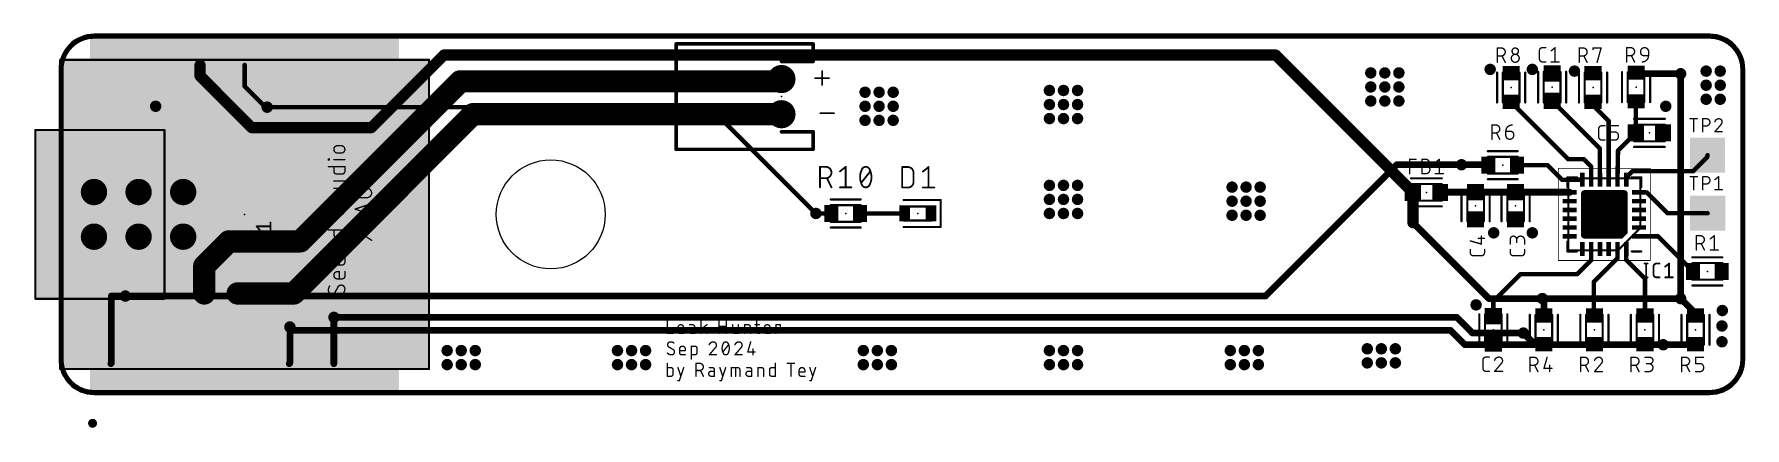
# Model space of a CAD drawing. Extents: x -1.4 to 96, y -1.9 to 20.5.
import ezdxf

# ---------------------------------------------------------------- set-up
doc = ezdxf.new("R2010")
doc.units = 0
for name, color, linetype in [('1', 12, 'CONTINUOUS'), ('16', 132, 'CONTINUOUS'), ('17', 110, 'CONTINUOUS'), ('18', 110, 'CONTINUOUS'), ('20', 31, 'CONTINUOUS'), ('21', 253, 'CONTINUOUS'), ('23', 53, 'CONTINUOUS'), ('25', 253, 'CONTINUOUS'), ('39', 12, 'CONTINUOUS'), ('51', 253, 'CONTINUOUS')]:
    doc.layers.add(name, color=color, linetype=linetype)

# ---------------------------------------------------------------- blocks, each defined once
blk = doc.blocks.new('RECT')
blk.add_solid([(-0.5, -0.5), (0.5, -0.5), (-0.5, 0.5), (0.5, 0.5)])
blk = doc.blocks.new('ROUNDP')
at = {"const_width": 0.5}
blk.add_lwpolyline([(0, -0.25, 1), (0, 0.25, 1), (0, -0.25)], format="xyb", dxfattribs=at)
blk = doc.blocks.new('PIE')
at = {"const_width": 0.5}
blk.add_lwpolyline([(0, -0.25, 1), (0, 0.25, 1), (0, -0.25)], format="xyb", dxfattribs=at)
blk = doc.blocks.new('ROUNDV')
at = {"const_width": 0.5}
blk.add_lwpolyline([(0, -0.25, 1), (0, 0.25, 1), (0, -0.25)], format="xyb", dxfattribs=at)

msp = doc.modelspace()

# ---------------------------------------------------------------- linework, layer by layer
at = {"layer": '1'}
for points, const_width in [([(1.7071, 20.3496), (1.4213, 20.281)], 0.254), ([(2.005, 20.373), (1.7071, 20.3496)], 0.254), ([(93.995, 20.373), (2.005, 20.373)], 0.254), ([(94.2929, 20.3496), (93.995, 20.373)], 0.254), ([(94.5787, 20.281), (94.2929, 20.3496)], 0.254), ([(0.485, 19.6007), (0.3315, 19.3501)], 0.254), ([(0.6759, 19.8241), (0.485, 19.6007)], 0.254), ([(0.8993, 20.015), (0.6759, 19.8241)], 0.254), ([(1.1499, 20.1685), (0.8993, 20.015)], 0.254), ([(1.4213, 20.281), (1.1499, 20.1685)], 0.254), ([(21.915, 19.3175), (17.78, 15.1825)], 0.635), ([(69.2837, 19.3175), (21.915, 19.3175)], 0.635), ([(77.1012, 11.5), (69.2837, 19.3175)], 0.635), ([(94.8501, 20.1685), (94.5787, 20.281)], 0.254), ([(95.1007, 20.015), (94.8501, 20.1685)], 0.254), ([(95.3241, 19.8241), (95.1007, 20.015)], 0.254), ([(95.515, 19.6007), (95.3241, 19.8241)], 0.254), ([(95.6685, 19.3501), (95.515, 19.6007)], 0.254), ([(0.1504, 18.7929), (0.127, 18.495)], 0.254), ([(0.127, 18.495), (0.127, 2.005)], 0.254), ([(0.219, 19.0787), (0.1504, 18.7929)], 0.254), ([(0.3315, 19.3501), (0.219, 19.0787)], 0.254), ([(8.0264, 18.1289), (8.0264, 18.75)], 0.635), ([(10.5664, 18.75), (10.5664, 17.5336)], 0.254), ([(41.01, 17.82), (41.14, 17.95)], 1.27), ([(89.8612, 18.252), (89.808, 18.3052)], 0.635), ([(95.781, 19.0787), (95.6685, 19.3501)], 0.254), ([(95.8496, 18.7929), (95.781, 19.0787)], 0.254), ([(95.873, 18.495), (95.8496, 18.7929)], 0.254), ([(95.873, 2.005), (95.873, 18.495)], 0.254), ([(10.9728, 15.1825), (8.0264, 18.1289)], 0.635), ([(10.5664, 17.5336), (11.8, 16.3)], 0.254), ([(13.7416, 8.715), (22.8466, 17.82)], 1.27), ([(22.8466, 17.82), (41.01, 17.82)], 1.27), ([(92.348, 18.252), (89.8612, 18.252)], 0.381), ([(23.57, 15.95), (13.37, 5.75)], 1.27), ([(41.14, 15.95), (23.57, 15.95)], 1.27), ([(82.696, 16.6543), (82.696, 16.634)], 0.254), ([(82.696, 16.634), (85.938, 13.392)], 0.254), ([(87.75, 13.9926), (85.0272, 16.7154)], 0.254), ([(87.3584, 16.6543), (87.268, 16.6137)], 0.254), ([(87.268, 16.6137), (87.268, 16.5451)], 0.254), ([(87.268, 16.5451), (88.25, 15.5631)], 0.254), ([(89.808, 16.6748), (89.7954, 16.6622)], 0.254), ([(89.7954, 16.6622), (89.7954, 14.8856)], 0.254), ([(11.8, 16.3), (11.85, 16.35)], 0.254), ([(88.25, 15.5631), (88.25, 12.22)], 0.254), ([(17.78, 15.1825), (10.9728, 15.1825)], 0.635), ([(89.7954, 14.8856), (88.78, 13.8702)], 0.254), ([(87.75, 12.22), (87.75, 13.9926)], 0.254), ([(88.78, 13.8702), (88.75, 12.22)], 0.254), ([(93.88, 13.614), (93.8546, 13.502)], 0.254), ([(81.3671, 13.0734), (79.867, 13.0734)], 0.381), ([(81.4028, 13.048), (81.3671, 13.0734)], 0.381), ([(83.0332, 13.048), (84.758, 13.048)], 0.254), ([(84.758, 13.048), (85.586, 12.22)], 0.254), ([(85.938, 13.392), (86.8247, 13.392)], 0.254), ([(86.8247, 13.392), (87.25, 12.9667)], 0.254), ([(87.25, 12.9667), (87.25, 12.22)], 0.254), ([(89.6056, 12.707), (89.253, 12.3544)], 0.254), ([(93.0596, 12.707), (89.6056, 12.707)], 0.254), ([(93.8546, 13.502), (93.0596, 12.707)], 0.254), ([(77.108, 11.4932), (77.1012, 11.5)], 0.635), ([(77.108, 9.776), (77.108, 11.4932)], 0.635), ([(78.6551, 11.5), (78.6677, 11.5126)], 0.381), ([(78.6677, 11.5126), (80.6703, 11.5126)], 0.381), ([(82.95, 11.5126), (80.6703, 11.5126)], 0.381), ([(82.95, 11.5126), (86.0174, 11.5126)], 0.381), ([(85.586, 12.22), (86.75, 12.22)], 0.254), ([(86.0174, 11.5126), (86.03, 11.5)], 0.381), ([(89.253, 12.223), (89.25, 12.22)], 0.254), ([(89.253, 12.3544), (89.253, 12.223)], 0.254), ([(86.6818, 11.4768), (86.675, 11.425)], 0.01), ([(86.675, 11.425), (86.675, 9.075)], 0.01), ([(86.675, 11.42), (89.325, 11.42)], 0.01), ([(86.675, 11.41), (89.325, 11.41)], 0.01), ([(86.675, 11.4), (89.325, 11.4)], 0.01), ([(86.675, 11.39), (89.325, 11.39)], 0.01), ([(86.675, 11.38), (89.325, 11.38)], 0.01), ([(86.675, 11.37), (89.325, 11.37)], 0.01), ([(86.675, 11.36), (89.325, 11.36)], 0.01), ([(86.675, 11.35), (89.325, 11.35)], 0.01), ([(86.675, 11.34), (89.325, 11.34)], 0.01), ([(86.675, 11.33), (89.325, 11.33)], 0.01), ([(86.675, 11.32), (89.325, 11.32)], 0.01), ([(86.675, 11.31), (89.325, 11.31)], 0.01), ([(86.675, 11.3), (89.325, 11.3)], 0.01), ([(86.675, 11.29), (89.325, 11.29)], 0.01), ([(86.675, 11.28), (89.325, 11.28)], 0.01), ([(86.675, 11.27), (89.325, 11.27)], 0.01), ([(86.675, 11.26), (89.325, 11.26)], 0.01), ([(86.675, 11.25), (89.325, 11.25)], 0.01), ([(86.675, 11.24), (89.325, 11.24)], 0.01), ([(86.675, 11.23), (89.325, 11.23)], 0.01), ([(86.675, 11.22), (89.325, 11.22)], 0.01), ([(86.675, 11.21), (89.325, 11.21)], 0.01), ([(86.675, 11.2), (89.325, 11.2)], 0.01), ([(86.675, 11.19), (89.325, 11.19)], 0.01), ([(86.675, 11.18), (89.325, 11.18)], 0.01), ([(86.675, 11.17), (89.325, 11.17)], 0.01), ([(86.675, 11.16), (89.325, 11.16)], 0.01), ([(86.675, 11.15), (89.325, 11.15)], 0.01), ([(86.675, 11.14), (89.325, 11.14)], 0.01), ([(86.675, 11.13), (89.325, 11.13)], 0.01), ([(86.675, 11.12), (89.325, 11.12)], 0.01), ([(86.675, 11.11), (89.325, 11.11)], 0.01), ([(86.675, 11.1), (89.325, 11.1)], 0.01), ([(86.675, 11.09), (89.325, 11.09)], 0.01), ([(86.675, 11.08), (89.325, 11.08)], 0.01), ([(86.675, 11.07), (89.325, 11.07)], 0.01), ([(86.675, 11.06), (89.325, 11.06)], 0.01), ([(86.675, 11.05), (89.325, 11.05)], 0.01), ([(86.675, 11.04), (89.325, 11.04)], 0.01), ([(86.675, 11.03), (89.325, 11.03)], 0.01), ([(86.675, 11.02), (89.325, 11.02)], 0.01), ([(86.675, 11.01), (89.325, 11.01)], 0.01), ([(86.675, 11), (89.325, 11)], 0.01), ([(86.675, 10.99), (89.325, 10.99)], 0.01), ([(86.675, 10.98), (89.325, 10.98)], 0.01), ([(86.675, 10.97), (89.325, 10.97)], 0.01), ([(86.675, 10.96), (89.325, 10.96)], 0.01), ([(86.675, 10.95), (89.325, 10.95)], 0.01), ([(86.675, 10.94), (89.325, 10.94)], 0.01), ([(86.675, 10.93), (89.325, 10.93)], 0.01), ([(86.675, 10.92), (89.325, 10.92)], 0.01), ([(86.675, 10.91), (89.325, 10.91)], 0.01), ([(86.675, 10.9), (89.325, 10.9)], 0.01), ([(86.675, 10.89), (89.325, 10.89)], 0.01), ([(86.675, 10.88), (89.325, 10.88)], 0.01), ([(86.675, 10.87), (89.325, 10.87)], 0.01), ([(86.675, 10.86), (89.325, 10.86)], 0.01), ([(86.675, 10.85), (89.325, 10.85)], 0.01), ([(86.675, 10.84), (89.325, 10.84)], 0.01), ([(86.675, 10.83), (89.325, 10.83)], 0.01), ([(86.675, 10.82), (89.325, 10.82)], 0.01), ([(86.675, 10.81), (89.325, 10.81)], 0.01), ([(86.675, 10.8), (89.325, 10.8)], 0.01), ([(86.675, 10.79), (89.325, 10.79)], 0.01), ([(86.675, 10.78), (89.325, 10.78)], 0.01), ([(86.675, 10.77), (89.325, 10.77)], 0.01), ([(86.675, 10.76), (89.325, 10.76)], 0.01), ([(86.675, 10.75), (89.325, 10.75)], 0.01), ([(86.675, 10.74), (89.325, 10.74)], 0.01), ([(86.675, 10.73), (89.325, 10.73)], 0.01), ([(86.675, 10.72), (89.325, 10.72)], 0.01), ([(86.6757, 11.43), (89.3243, 11.43)], 0.01), ([(86.677, 11.44), (89.323, 11.44)], 0.01), ([(86.6783, 11.45), (89.3217, 11.45)], 0.01), ([(86.6796, 11.46), (89.3204, 11.46)], 0.01), ([(86.6809, 11.47), (89.3191, 11.47)], 0.01), ([(86.7018, 11.525), (86.6818, 11.4768)], 0.01), ([(86.6832, 11.48), (89.3168, 11.48)], 0.01), ([(86.6873, 11.49), (89.3127, 11.49)], 0.01), ([(86.6914, 11.5), (89.3086, 11.5)], 0.01), ([(86.6956, 11.51), (89.3044, 11.51)], 0.01), ([(86.6997, 11.52), (89.3003, 11.52)], 0.01), ([(86.7336, 11.5664), (86.7018, 11.525)], 0.01), ([(86.7056, 11.53), (89.2944, 11.53)], 0.01), ([(86.7133, 11.54), (89.2867, 11.54)], 0.01), ([(86.721, 11.55), (89.279, 11.55)], 0.01), ([(86.7287, 11.56), (89.2713, 11.56)], 0.01), ([(86.775, 11.5982), (86.7336, 11.5664)], 0.01), ([(86.7382, 11.57), (89.2618, 11.57)], 0.01), ([(86.7513, 11.58), (89.2487, 11.58)], 0.01), ([(86.7643, 11.59), (89.2357, 11.59)], 0.01), ([(86.8232, 11.6182), (86.775, 11.5982)], 0.01), ([(86.7793, 11.6), (89.2207, 11.6)], 0.01), ([(86.8035, 11.61), (89.1965, 11.61)], 0.01), ([(86.875, 11.625), (86.8232, 11.6182)], 0.01), ([(86.837, 11.62), (89.163, 11.62)], 0.01), ([(89.125, 11.625), (86.875, 11.625)], 0.01), ([(89.1768, 11.6182), (89.125, 11.625)], 0.01), ([(89.225, 11.5982), (89.1768, 11.6182)], 0.01), ([(89.2664, 11.5664), (89.225, 11.5982)], 0.01), ([(89.2982, 11.525), (89.2664, 11.5664)], 0.01), ([(89.3182, 11.4768), (89.2982, 11.525)], 0.01), ([(89.325, 11.425), (89.3182, 11.4768)], 0.01), ([(89.325, 9.175), (89.325, 11.425)], 0.01), ([(90.4167, 11.5), (89.97, 11.5)], 0.254), ([(91.6029, 10.3138), (90.4167, 11.5)], 0.254), ([(43.1, 10.3), (43.9848, 10.3)], 0.254), ([(45.6152, 10.3), (48.15, 10.3)], 0.254), ([(86.675, 10.71), (89.325, 10.71)], 0.01), ([(86.675, 10.7), (89.325, 10.7)], 0.01), ([(86.675, 10.69), (89.325, 10.69)], 0.01), ([(86.675, 10.68), (89.325, 10.68)], 0.01), ([(86.675, 10.67), (89.325, 10.67)], 0.01), ([(86.675, 10.66), (89.325, 10.66)], 0.01), ([(86.675, 10.65), (89.325, 10.65)], 0.01), ([(86.675, 10.64), (89.325, 10.64)], 0.01), ([(86.675, 10.63), (89.325, 10.63)], 0.01), ([(86.675, 10.62), (89.325, 10.62)], 0.01), ([(86.675, 10.61), (89.325, 10.61)], 0.01), ([(86.675, 10.6), (89.325, 10.6)], 0.01), ([(86.675, 10.59), (89.325, 10.59)], 0.01), ([(86.675, 10.58), (89.325, 10.58)], 0.01), ([(86.675, 10.57), (89.325, 10.57)], 0.01), ([(86.675, 10.56), (89.325, 10.56)], 0.01), ([(86.675, 10.55), (89.325, 10.55)], 0.01), ([(86.675, 10.54), (89.325, 10.54)], 0.01), ([(86.675, 10.53), (89.325, 10.53)], 0.01), ([(86.675, 10.52), (89.325, 10.52)], 0.01), ([(86.675, 10.51), (89.325, 10.51)], 0.01), ([(86.675, 10.5), (89.325, 10.5)], 0.01), ([(86.675, 10.49), (89.325, 10.49)], 0.01), ([(86.675, 10.48), (89.325, 10.48)], 0.01), ([(86.675, 10.47), (89.325, 10.47)], 0.01), ([(86.675, 10.46), (89.325, 10.46)], 0.01), ([(86.675, 10.45), (89.325, 10.45)], 0.01), ([(86.675, 10.44), (89.325, 10.44)], 0.01), ([(86.675, 10.43), (89.325, 10.43)], 0.01), ([(86.675, 10.42), (89.325, 10.42)], 0.01), ([(86.675, 10.41), (89.325, 10.41)], 0.01), ([(86.675, 10.4), (89.325, 10.4)], 0.01), ([(86.675, 10.39), (89.325, 10.39)], 0.01), ([(86.675, 10.38), (89.325, 10.38)], 0.01), ([(86.675, 10.37), (89.325, 10.37)], 0.01), ([(86.675, 10.36), (89.325, 10.36)], 0.01), ([(86.675, 10.35), (89.325, 10.35)], 0.01), ([(86.675, 10.34), (89.325, 10.34)], 0.01), ([(86.675, 10.33), (89.325, 10.33)], 0.01), ([(86.675, 10.32), (89.325, 10.32)], 0.01), ([(86.675, 10.31), (89.325, 10.31)], 0.01), ([(86.675, 10.3), (89.325, 10.3)], 0.01), ([(86.675, 10.29), (89.325, 10.29)], 0.01), ([(86.675, 10.28), (89.325, 10.28)], 0.01), ([(86.675, 10.27), (89.325, 10.27)], 0.01), ([(86.675, 10.26), (89.325, 10.26)], 0.01), ([(86.675, 10.25), (89.325, 10.25)], 0.01), ([(86.675, 10.24), (89.325, 10.24)], 0.01), ([(86.675, 10.23), (89.325, 10.23)], 0.01), ([(86.675, 10.22), (89.325, 10.22)], 0.01), ([(86.675, 10.21), (89.325, 10.21)], 0.01), ([(86.675, 10.2), (89.325, 10.2)], 0.01), ([(86.675, 10.19), (89.325, 10.19)], 0.01), ([(86.675, 10.18), (89.325, 10.18)], 0.01), ([(86.675, 10.17), (89.325, 10.17)], 0.01), ([(86.675, 10.16), (89.325, 10.16)], 0.01), ([(86.675, 10.15), (89.325, 10.15)], 0.01), ([(86.675, 10.14), (89.325, 10.14)], 0.01), ([(86.675, 10.13), (89.325, 10.13)], 0.01), ([(86.675, 10.12), (89.325, 10.12)], 0.01), ([(86.675, 10.11), (89.325, 10.11)], 0.01), ([(86.675, 10.1), (89.325, 10.1)], 0.01), ([(86.675, 10.09), (89.325, 10.09)], 0.01), ([(86.675, 10.08), (89.325, 10.08)], 0.01), ([(86.675, 10.07), (89.325, 10.07)], 0.01), ([(86.675, 10.06), (89.325, 10.06)], 0.01), ([(86.675, 10.05), (89.325, 10.05)], 0.01), ([(86.675, 10.04), (89.325, 10.04)], 0.01), ([(86.675, 10.03), (89.325, 10.03)], 0.01), ([(86.675, 10.02), (89.325, 10.02)], 0.01), ([(86.675, 10.01), (89.325, 10.01)], 0.01), ([(86.675, 10), (89.325, 10)], 0.01), ([(86.675, 9.99), (89.325, 9.99)], 0.01), ([(86.675, 9.98), (89.325, 9.98)], 0.01), ([(86.675, 9.97), (89.325, 9.97)], 0.01), ([(86.675, 9.96), (89.325, 9.96)], 0.01), ([(86.675, 9.95), (89.325, 9.95)], 0.01), ([(86.675, 9.94), (89.325, 9.94)], 0.01), ([(86.675, 9.93), (89.325, 9.93)], 0.01), ([(86.675, 9.92), (89.325, 9.92)], 0.01), ([(86.675, 9.91), (89.325, 9.91)], 0.01), ([(86.675, 9.9), (89.325, 9.9)], 0.01), ([(86.675, 9.89), (89.325, 9.89)], 0.01), ([(86.675, 9.88), (89.325, 9.88)], 0.01), ([(86.675, 9.87), (89.325, 9.87)], 0.01), ([(86.675, 9.86), (89.325, 9.86)], 0.01), ([(86.675, 9.85), (89.325, 9.85)], 0.01), ([(86.675, 9.84), (89.325, 9.84)], 0.01), ([(86.675, 9.83), (89.325, 9.83)], 0.01), ([(86.675, 9.82), (89.325, 9.82)], 0.01), ([(86.675, 9.81), (89.325, 9.81)], 0.01), ([(86.675, 9.8), (89.325, 9.8)], 0.01), ([(86.675, 9.79), (89.325, 9.79)], 0.01), ([(86.675, 9.78), (89.325, 9.78)], 0.01), ([(86.675, 9.77), (89.325, 9.77)], 0.01), ([(86.675, 9.76), (89.325, 9.76)], 0.01), ([(86.675, 9.75), (89.325, 9.75)], 0.01), ([(86.675, 9.74), (89.325, 9.74)], 0.01), ([(93.884, 10.3138), (91.6029, 10.3138)], 0.254), ([(8.2664, 7.3092), (9.6722, 8.715)], 1.27), ([(9.6722, 8.715), (13.7416, 8.715)], 1.27), ([(86.675, 9.73), (89.325, 9.73)], 0.01), ([(86.675, 9.72), (89.325, 9.72)], 0.01), ([(86.675, 9.71), (89.325, 9.71)], 0.01), ([(86.675, 9.7), (89.325, 9.7)], 0.01), ([(86.675, 9.69), (89.325, 9.69)], 0.01), ([(86.675, 9.68), (89.325, 9.68)], 0.01), ([(86.675, 9.67), (89.325, 9.67)], 0.01), ([(86.675, 9.66), (89.325, 9.66)], 0.01), ([(86.675, 9.65), (89.325, 9.65)], 0.01), ([(86.675, 9.64), (89.325, 9.64)], 0.01), ([(86.675, 9.63), (89.325, 9.63)], 0.01), ([(86.675, 9.62), (89.325, 9.62)], 0.01), ([(86.675, 9.61), (89.325, 9.61)], 0.01), ([(86.675, 9.6), (89.325, 9.6)], 0.01), ([(86.675, 9.59), (89.325, 9.59)], 0.01), ([(86.675, 9.58), (89.325, 9.58)], 0.01), ([(86.675, 9.57), (89.325, 9.57)], 0.01), ([(86.675, 9.56), (89.325, 9.56)], 0.01), ([(86.675, 9.55), (89.325, 9.55)], 0.01), ([(86.675, 9.54), (89.325, 9.54)], 0.01), ([(86.675, 9.53), (89.325, 9.53)], 0.01), ([(86.675, 9.52), (89.325, 9.52)], 0.01), ([(86.675, 9.51), (89.325, 9.51)], 0.01), ([(86.675, 9.5), (89.325, 9.5)], 0.01), ([(86.675, 9.49), (89.325, 9.49)], 0.01), ([(86.675, 9.48), (89.325, 9.48)], 0.01), ([(86.675, 9.47), (89.325, 9.47)], 0.01), ([(86.675, 9.46), (89.325, 9.46)], 0.01), ([(86.675, 9.45), (89.325, 9.45)], 0.01), ([(86.675, 9.44), (89.325, 9.44)], 0.01), ([(86.675, 9.43), (89.325, 9.43)], 0.01), ([(86.675, 9.42), (89.325, 9.42)], 0.01), ([(86.675, 9.41), (89.325, 9.41)], 0.01), ([(86.675, 9.4), (89.325, 9.4)], 0.01), ([(86.675, 9.39), (89.325, 9.39)], 0.01), ([(86.675, 9.38), (89.325, 9.38)], 0.01), ([(86.675, 9.37), (89.325, 9.37)], 0.01), ([(86.675, 9.36), (89.325, 9.36)], 0.01), ([(86.675, 9.35), (89.325, 9.35)], 0.01), ([(86.675, 9.34), (89.325, 9.34)], 0.01), ([(86.675, 9.33), (89.325, 9.33)], 0.01), ([(86.675, 9.32), (89.325, 9.32)], 0.01), ([(86.675, 9.31), (89.325, 9.31)], 0.01), ([(86.675, 9.3), (89.325, 9.3)], 0.01), ([(86.675, 9.29), (89.325, 9.29)], 0.01), ([(86.675, 9.28), (89.325, 9.28)], 0.01), ([(86.675, 9.27), (89.325, 9.27)], 0.01), ([(86.675, 9.26), (89.325, 9.26)], 0.01), ([(86.675, 9.25), (89.325, 9.25)], 0.01), ([(86.675, 9.24), (89.325, 9.24)], 0.01), ([(86.675, 9.23), (89.325, 9.23)], 0.01), ([(86.675, 9.22), (89.325, 9.22)], 0.01), ([(86.675, 9.21), (89.325, 9.21)], 0.01), ([(86.675, 9.2), (89.325, 9.2)], 0.01), ([(86.675, 9.19), (89.325, 9.19)], 0.01), ([(86.675, 9.18), (89.325, 9.18)], 0.01), ([(86.675, 9.17), (89.32, 9.17)], 0.01), ([(86.675, 9.16), (89.31, 9.16)], 0.01), ([(86.675, 9.15), (89.3, 9.15)], 0.01), ([(86.675, 9.14), (89.29, 9.14)], 0.01), ([(86.675, 9.13), (89.28, 9.13)], 0.01), ([(86.675, 9.12), (89.27, 9.12)], 0.01), ([(86.675, 9.11), (89.26, 9.11)], 0.01), ([(86.675, 9.1), (89.25, 9.1)], 0.01), ([(86.675, 9.09), (89.24, 9.09)], 0.01), ([(86.675, 9.08), (89.23, 9.08)], 0.01), ([(86.675, 9.075), (86.6818, 9.0232)], 0.01), ([(86.6757, 9.07), (89.22, 9.07)], 0.01), ([(86.677, 9.06), (89.21, 9.06)], 0.01), ([(86.6783, 9.05), (89.2, 9.05)], 0.01), ([(86.6796, 9.04), (89.19, 9.04)], 0.01), ([(86.6809, 9.03), (89.18, 9.03)], 0.01), ([(86.6818, 9.0232), (86.7018, 8.975)], 0.01), ([(86.6832, 9.02), (89.17, 9.02)], 0.01), ([(86.6873, 9.01), (89.16, 9.01)], 0.01), ([(86.6914, 9), (89.15, 9)], 0.01), ([(86.6956, 8.99), (89.14, 8.99)], 0.01), ([(86.6997, 8.98), (89.13, 8.98)], 0.01), ([(86.7018, 8.975), (86.7336, 8.9336)], 0.01), ([(86.7056, 8.97), (89.12, 8.97)], 0.01), ([(86.7133, 8.96), (89.11, 8.96)], 0.01), ([(86.721, 8.95), (89.1, 8.95)], 0.01), ([(86.7287, 8.94), (89.09, 8.94)], 0.01), ([(86.7336, 8.9336), (86.775, 8.9018)], 0.01), ([(86.7382, 8.93), (89.08, 8.93)], 0.01), ([(86.7513, 8.92), (89.07, 8.92)], 0.01), ([(86.7643, 8.91), (89.06, 8.91)], 0.01), ([(86.775, 8.9018), (86.8232, 8.8818)], 0.01), ([(86.7793, 8.9), (89.05, 8.9)], 0.01), ([(86.8035, 8.89), (89.04, 8.89)], 0.01), ([(86.8232, 8.8818), (86.875, 8.875)], 0.01), ([(86.837, 8.88), (89.03, 8.88)], 0.01), ([(86.875, 8.875), (89.025, 8.875)], 0.01), ([(89.025, 8.875), (89.325, 9.175)], 0.01), ([(91.0592, 9), (89.97, 9)], 0.254), ([(93.0543, 7.005), (91.0592, 9)], 0.254), ([(8.2664, 5.75), (8.2664, 7.3092)], 1.27), ([(87.25, 8.28), (87.25, 7.65)], 0.254), ([(88.75, 7.75), (87.4, 6.4)], 0.254), ([(88.75, 8.28), (88.75, 7.75)], 0.254), ([(89.25, 8.28), (89.25, 7.65)], 0.254), ([(83.2277, 6.8438), (81.68, 5.2961)], 0.254), ([(86.4438, 6.8438), (83.2277, 6.8438)], 0.254), ([(87.25, 7.65), (86.4438, 6.8438)], 0.254), ([(89.25, 7.65), (90.316, 6.584)], 0.254), ([(13.37, 5.75), (10.1664, 5.75)], 1.27), ([(87.4, 6.4), (87.4, 4.5308)], 0.254), ([(90.316, 6.584), (90.316, 4.4969)], 0.254), ([(3.7719, 5.6007), (2.9718, 5.6007)], 0.381), ([(2.9718, 5.6007), (2.9718, 1.7754)], 0.381), ([(81.68, 5.2961), (81.68, 4.4546)], 0.254), ([(84.5569, 5.3751), (84.474, 5.458)], 0.381), ([(84.5569, 4.4952), (84.5569, 5.3751)], 0.381), ([(92.348, 5.458), (93.193, 4.613)], 0.381), ([(13.1446, 3.841), (13.1446, 1.7882)], 0.381), ([(15.6551, 4.2536), (15.6464, 4.2449)], 0.381), ([(15.6464, 4.2449), (15.6464, 1.75)], 0.381), ([(15.6551, 4.3904), (15.6551, 4.2536)], 0.381), ([(87.4, 4.5308), (87.4356, 4.4952)], 0.254), ([(90.316, 4.4969), (90.3143, 4.4952)], 0.254), ([(93.193, 4.613), (93.193, 4.4952)], 0.381), ([(83.9227, 2.962), (83.3901, 3.4946)], 0.381), ([(84.4597, 2.962), (83.9227, 2.962)], 0.381), ([(84.5569, 2.8648), (84.4597, 2.962)], 0.381), ([(84.6391, 2.8291), (84.5569, 2.8648)], 0.381), ([(87.3823, 2.8291), (84.6391, 2.8291)], 0.381), ([(87.4077, 2.8926), (87.3823, 2.8291)], 0.254), ([(87.4356, 2.8648), (87.4077, 2.8926)], 0.254), ([(90.3541, 2.8291), (90.3143, 2.8648)], 0.381), ([(91.3542, 2.8291), (90.3541, 2.8291)], 0.381), ([(93.0973, 2.8291), (91.3542, 2.8291)], 0.381), ([(93.193, 2.8648), (93.0973, 2.8291)], 0.381), ([(0.127, 2.005), (0.1504, 1.7071)], 0.254), ([(2.9718, 1.7754), (2.9464, 1.75)], 0.381), ([(13.1446, 1.7882), (13.1064, 1.75)], 0.381), ([(95.8496, 1.7071), (95.873, 2.005)], 0.254), ([(0.1504, 1.7071), (0.219, 1.4213)], 0.254), ([(0.219, 1.4213), (0.3315, 1.1499)], 0.254), ([(0.3315, 1.1499), (0.485, 0.8993)], 0.254), ([(0.485, 0.8993), (0.6759, 0.6759)], 0.254), ([(95.3241, 0.6759), (95.515, 0.8993)], 0.254), ([(95.515, 0.8993), (95.6685, 1.1499)], 0.254), ([(95.6685, 1.1499), (95.781, 1.4213)], 0.254), ([(95.781, 1.4213), (95.8496, 1.7071)], 0.254), ([(0.6759, 0.6759), (0.8993, 0.485)], 0.254), ([(0.8993, 0.485), (1.1499, 0.3315)], 0.254), ([(1.1499, 0.3315), (1.4213, 0.219)], 0.254), ([(1.4213, 0.219), (1.7071, 0.1504)], 0.254), ([(1.7071, 0.1504), (2.005, 0.127)], 0.254), ([(2.005, 0.127), (93.995, 0.127)], 0.254), ([(93.995, 0.127), (94.2929, 0.1504)], 0.254), ([(94.2929, 0.1504), (94.5787, 0.219)], 0.254), ([(94.5787, 0.219), (94.8501, 0.3315)], 0.254), ([(94.8501, 0.3315), (95.1007, 0.485)], 0.254), ([(95.1007, 0.485), (95.3241, 0.6759)], 0.254)]:
    msp.add_lwpolyline(points, dxfattribs=dict(at, const_width=const_width))
for points, const_width in [([(1.7021, 20.4129, 1), (1.712, 20.2862)], 0.127), ([(1.7219, 20.2878, 1), (1.6922, 20.4113)], 0.127), ([(2.005, 20.4365, 1), (2.005, 20.3095)], 0.127), ([(2.01, 20.3097, 1), (2, 20.4363)], 0.127), ([(94, 20.4363, 1), (93.99, 20.3097)], 0.127), ([(93.995, 20.3095, 1), (93.995, 20.4365)], 0.127), ([(94.3078, 20.4113, 1), (94.2781, 20.2878)], 0.127), ([(94.288, 20.2862, 1), (94.2979, 20.4129)], 0.127), ([(0.4367, 19.6419, 1), (0.5333, 19.5594)], 0.127), ([(0.5392, 19.5675, 1), (0.4309, 19.6339)], 0.127), ([(0.6346, 19.8724, 1), (0.7171, 19.7758)], 0.127), ([(0.7242, 19.7829, 1), (0.6276, 19.8654)], 0.127), ([(0.8661, 20.0691, 1), (0.9325, 19.9608)], 0.127), ([(0.9406, 19.9667, 1), (0.8581, 20.0633)], 0.127), ([(1.1256, 20.2272, 1), (1.1742, 20.1098)], 0.127), ([(1.183, 20.1144, 1), (1.1167, 20.2226)], 0.127), ([(1.4065, 20.3427, 1), (1.4362, 20.2192)], 0.127), ([(1.4456, 20.2223, 1), (1.397, 20.3396)], 0.127), ([(21.915, 19.4763, 1), (21.915, 19.1588)], 0.3175), ([(22.0273, 19.2052, 1), (21.8028, 19.4298)], 0.3175), ([(69.396, 19.4298, 1), (69.1714, 19.2052)], 0.3175), ([(69.2837, 19.1588, 1), (69.2837, 19.4763)], 0.3175), ([(94.603, 20.3396, 1), (94.5544, 20.2223)], 0.127), ([(94.5638, 20.2192, 1), (94.5935, 20.3427)], 0.127), ([(94.8833, 20.2226, 1), (94.817, 20.1144)], 0.127), ([(94.8258, 20.1098, 1), (94.8744, 20.2272)], 0.127), ([(95.1419, 20.0633, 1), (95.0594, 19.9667)], 0.127), ([(95.0675, 19.9608, 1), (95.1339, 20.0691)], 0.127), ([(95.3724, 19.8654, 1), (95.2758, 19.7829)], 0.127), ([(95.2829, 19.7758, 1), (95.3654, 19.8724)], 0.127), ([(95.5691, 19.6339, 1), (95.4608, 19.5675)], 0.127), ([(95.4667, 19.5594, 1), (95.5633, 19.6419)], 0.127), ([(0.1905, 18.495, 1), (0.0635, 18.495)], 0.127), ([(0.0637, 18.5, 1), (0.1903, 18.49)], 0.127), ([(0.0887, 18.8078, 1), (0.2122, 18.7781)], 0.127), ([(0.2138, 18.788, 1), (0.0871, 18.7979)], 0.127), ([(0.1604, 19.103, 1), (0.2777, 19.0544)], 0.127), ([(0.2808, 19.0638, 1), (0.1573, 19.0935)], 0.127), ([(0.2774, 19.3833, 1), (0.3856, 19.317)], 0.127), ([(0.3902, 19.3258, 1), (0.2728, 19.3744)], 0.127), ([(8.1852, 18.75, 1), (7.8677, 18.75)], 0.3175), ([(10.6299, 18.75, 1), (10.5029, 18.75)], 0.127), ([(41.3645, 17.7255, 1), (40.9155, 18.1745)], 0.635), ([(89.9203, 18.4175, 1), (89.6957, 18.1929)], 0.3175), ([(89.7489, 18.1397, 1), (89.9735, 18.3643)], 0.3175), ([(95.7272, 19.3744, 1), (95.6098, 19.3258)], 0.127), ([(95.6144, 19.317, 1), (95.7226, 19.3833)], 0.127), ([(95.8427, 19.0935, 1), (95.7192, 19.0638)], 0.127), ([(95.7223, 19.0544, 1), (95.8396, 19.103)], 0.127), ([(95.9129, 18.7979, 1), (95.7862, 18.788)], 0.127), ([(95.7878, 18.7781, 1), (95.9113, 18.8078)], 0.127), ([(95.9365, 18.495, 1), (95.8095, 18.495)], 0.127), ([(95.8097, 18.49, 1), (95.9363, 18.5)], 0.127), ([(8.1387, 18.2411, 1), (7.9141, 18.0166)], 0.3175), ([(7.8677, 18.1289, 1), (8.1852, 18.1289)], 0.3175), ([(10.6113, 17.5785, 1), (10.5215, 17.4887)], 0.127), ([(10.5029, 17.5336, 1), (10.6299, 17.5336)], 0.127), ([(22.8466, 18.1375, 1), (22.8466, 17.5025)], 0.635), ([(23.0711, 17.5955, 1), (22.622, 18.0445)], 0.635), ([(40.7855, 18.0445, 1), (41.2345, 17.5955)], 0.635), ([(41.01, 17.5025, 1), (41.01, 18.1375)], 0.635), ([(89.8612, 18.3473, 1), (89.8612, 18.1568)], 0.1905), ([(92.348, 18.1568, 1), (92.348, 18.3473)], 0.1905), ([(23.57, 16.2675, 1), (23.57, 15.6325)], 0.635), ([(23.7945, 15.7255, 1), (23.3455, 16.1745)], 0.635), ([(41.14, 15.6325, 1), (41.14, 16.2675)], 0.635), ([(82.7595, 16.6543, 1), (82.6325, 16.6543)], 0.127), ([(82.7409, 16.6789, 1), (82.6511, 16.5891)], 0.127), ([(82.6325, 16.634, 1), (82.7595, 16.634)], 0.127), ([(85.0721, 16.7603, 1), (84.9823, 16.6705)], 0.127), ([(87.3315, 16.6137, 1), (87.2045, 16.6137)], 0.127), ([(87.242, 16.6716, 1), (87.294, 16.5558)], 0.127), ([(87.3129, 16.59, 1), (87.2231, 16.5002)], 0.127), ([(87.2045, 16.5451, 1), (87.3315, 16.5451)], 0.127), ([(87.3844, 16.5964, 1), (87.3323, 16.7122)], 0.127), ([(89.8589, 16.6622, 1), (89.7319, 16.6622)], 0.127), ([(89.7505, 16.7071, 1), (89.8403, 16.6173)], 0.127), ([(89.8529, 16.6299, 1), (89.7631, 16.7197)], 0.127), ([(11.7551, 16.3449, 1), (11.8449, 16.2551)], 0.127), ([(11.7551, 16.2551, 1), (11.8449, 16.3449)], 0.127), ([(11.8949, 16.3051, 1), (11.8051, 16.3949)], 0.127), ([(88.3135, 15.5631, 1), (88.1865, 15.5631)], 0.127), ([(88.2051, 15.5182, 1), (88.2949, 15.608)], 0.127), ([(10.9728, 15.3413, 1), (10.9728, 15.0238)], 0.3175), ([(10.8605, 15.0702, 1), (11.085, 15.2948)], 0.3175), ([(17.6678, 15.2948, 1), (17.8923, 15.0702)], 0.3175), ([(17.78, 15.0238, 1), (17.78, 15.3413)], 0.3175), ([(89.7319, 14.8856, 1), (89.8589, 14.8856)], 0.127), ([(89.8403, 14.8406, 1), (89.7505, 14.9305)], 0.127), ([(87.8135, 13.9926, 1), (87.6865, 13.9926)], 0.127), ([(87.7051, 13.9477, 1), (87.7949, 14.0375)], 0.127), ([(88.8435, 13.869, 1), (88.7165, 13.8713)], 0.127), ([(88.7351, 13.9151, 1), (88.8249, 13.8253)], 0.127), ([(93.9419, 13.6, 1), (93.8181, 13.628)], 0.127), ([(79.867, 13.1687, 1), (79.867, 12.9782)], 0.1905), ([(81.4223, 13.151, 1), (81.3119, 12.9958)], 0.1905), ([(81.3476, 12.9704, 1), (81.458, 13.1256)], 0.1905), ([(81.3671, 12.9782, 1), (81.3671, 13.1687)], 0.1905), ([(83.0332, 13.1115, 1), (83.0332, 12.9845)], 0.127), ([(84.8029, 13.0929, 1), (84.7131, 13.0031)], 0.127), ([(84.758, 12.9845, 1), (84.758, 13.1115)], 0.127), ([(85.938, 13.4555, 1), (85.938, 13.3285)], 0.127), ([(85.8931, 13.3471, 1), (85.9829, 13.4369)], 0.127), ([(86.8696, 13.4369, 1), (86.7798, 13.3471)], 0.127), ([(86.8247, 13.3285, 1), (86.8247, 13.4555)], 0.127), ([(87.3135, 12.9667, 1), (87.1865, 12.9667)], 0.127), ([(87.2051, 12.9218, 1), (87.2949, 13.0116)], 0.127), ([(89.6056, 12.7705, 1), (89.6056, 12.6435)], 0.127), ([(89.6505, 12.6621, 1), (89.5607, 12.7519)], 0.127), ([(93.0147, 12.7519, 1), (93.1045, 12.6621)], 0.127), ([(93.0596, 12.6435, 1), (93.0596, 12.7705)], 0.127), ([(93.7927, 13.516, 1), (93.9165, 13.488)], 0.127), ([(93.8995, 13.4571, 1), (93.8097, 13.5469)], 0.127), ([(77.2135, 11.6123, 1), (76.9889, 11.3877)], 0.3175), ([(77.2668, 11.4932, 1), (76.9493, 11.4932)], 0.3175), ([(76.9889, 11.3877, 1), (77.2135, 11.6123)], 0.3175), ([(76.9957, 11.3809, 1), (77.2203, 11.6055)], 0.3175), ([(78.6677, 11.6079, 1), (78.6677, 11.4174)], 0.1905), ([(78.7351, 11.4452, 1), (78.6003, 11.58)], 0.1905), ([(80.6703, 11.6079, 1), (80.6703, 11.4174)], 0.1905), ([(80.6703, 11.4174, 1), (80.6703, 11.6079)], 0.1905), ([(82.95, 11.6079, 1), (82.95, 11.4174)], 0.1905), ([(82.95, 11.4174, 1), (82.95, 11.6079)], 0.1905), ([(85.586, 12.2835, 1), (85.586, 12.1565)], 0.127), ([(85.5411, 12.1751, 1), (85.6309, 12.2649)], 0.127), ([(86.0848, 11.58, 1), (85.95, 11.4452)], 0.1905), ([(86.0174, 11.4174, 1), (86.0174, 11.6079)], 0.1905), ([(86.75, 12.1565, 1), (86.75, 12.2835)], 0.127), ([(87.1865, 12.22, 1), (87.3135, 12.22)], 0.127), ([(87.6865, 12.22, 1), (87.8135, 12.22)], 0.127), ([(88.1865, 12.22, 1), (88.3135, 12.22)], 0.127), ([(88.6865, 12.2212, 1), (88.8135, 12.2188)], 0.127), ([(89.2051, 12.2649, 1), (89.2949, 12.1751)], 0.127), ([(89.3165, 12.3544, 1), (89.1895, 12.3544)], 0.127), ([(89.2081, 12.3993, 1), (89.2979, 12.3095)], 0.127), ([(89.1895, 12.223, 1), (89.3165, 12.223)], 0.127), ([(89.2979, 12.1781, 1), (89.2081, 12.2679)], 0.127), ([(78.5877, 11.5674, 1), (78.7225, 11.4326)], 0.1905), ([(85.9626, 11.4326, 1), (86.0974, 11.5674)], 0.1905), ([(86.6775, 11.425, 1), (86.6725, 11.425)], 0.005), ([(86.6725, 11.4253, 1), (86.6775, 11.4247)], 0.005), ([(86.675, 11.4225, 1), (86.675, 11.4175)], 0.005), ([(86.675, 11.4125, 1), (86.675, 11.4075)], 0.005), ([(86.675, 11.4025, 1), (86.675, 11.3975)], 0.005), ([(86.675, 11.3925, 1), (86.675, 11.3875)], 0.005), ([(86.675, 11.3825, 1), (86.675, 11.3775)], 0.005), ([(86.675, 11.3725, 1), (86.675, 11.3675)], 0.005), ([(86.675, 11.3625, 1), (86.675, 11.3575)], 0.005), ([(86.675, 11.3525, 1), (86.675, 11.3475)], 0.005), ([(86.675, 11.3425, 1), (86.675, 11.3375)], 0.005), ([(86.675, 11.3325, 1), (86.675, 11.3275)], 0.005), ([(86.675, 11.3225, 1), (86.675, 11.3175)], 0.005), ([(86.675, 11.3125, 1), (86.675, 11.3075)], 0.005), ([(86.675, 11.3025, 1), (86.675, 11.2975)], 0.005), ([(86.675, 11.2925, 1), (86.675, 11.2875)], 0.005), ([(86.675, 11.2825, 1), (86.675, 11.2775)], 0.005), ([(86.675, 11.2725, 1), (86.675, 11.2675)], 0.005), ([(86.675, 11.2625, 1), (86.675, 11.2575)], 0.005), ([(86.675, 11.2525, 1), (86.675, 11.2475)], 0.005), ([(86.675, 11.2425, 1), (86.675, 11.2375)], 0.005), ([(86.675, 11.2325, 1), (86.675, 11.2275)], 0.005), ([(86.675, 11.2225, 1), (86.675, 11.2175)], 0.005), ([(86.675, 11.2125, 1), (86.675, 11.2075)], 0.005), ([(86.675, 11.2025, 1), (86.675, 11.1975)], 0.005), ([(86.675, 11.1925, 1), (86.675, 11.1875)], 0.005), ([(86.675, 11.1825, 1), (86.675, 11.1775)], 0.005), ([(86.675, 11.1725, 1), (86.675, 11.1675)], 0.005), ([(86.675, 11.1625, 1), (86.675, 11.1575)], 0.005), ([(86.675, 11.1525, 1), (86.675, 11.1475)], 0.005), ([(86.675, 11.1425, 1), (86.675, 11.1375)], 0.005), ([(86.675, 11.1325, 1), (86.675, 11.1275)], 0.005), ([(86.675, 11.1225, 1), (86.675, 11.1175)], 0.005), ([(86.675, 11.1125, 1), (86.675, 11.1075)], 0.005), ([(86.675, 11.1025, 1), (86.675, 11.0975)], 0.005), ([(86.675, 11.0925, 1), (86.675, 11.0875)], 0.005), ([(86.675, 11.0825, 1), (86.675, 11.0775)], 0.005), ([(86.675, 11.0725, 1), (86.675, 11.0675)], 0.005), ([(86.675, 11.0625, 1), (86.675, 11.0575)], 0.005), ([(86.675, 11.0525, 1), (86.675, 11.0475)], 0.005), ([(86.675, 11.0425, 1), (86.675, 11.0375)], 0.005), ([(86.675, 11.0325, 1), (86.675, 11.0275)], 0.005), ([(86.675, 11.0225, 1), (86.675, 11.0175)], 0.005), ([(86.675, 11.0125, 1), (86.675, 11.0075)], 0.005), ([(86.675, 11.0025, 1), (86.675, 10.9975)], 0.005), ([(86.675, 10.9925, 1), (86.675, 10.9875)], 0.005), ([(86.675, 10.9825, 1), (86.675, 10.9775)], 0.005), ([(86.675, 10.9725, 1), (86.675, 10.9675)], 0.005), ([(86.675, 10.9625, 1), (86.675, 10.9575)], 0.005), ([(86.675, 10.9525, 1), (86.675, 10.9475)], 0.005), ([(86.675, 10.9425, 1), (86.675, 10.9375)], 0.005), ([(86.675, 10.9325, 1), (86.675, 10.9275)], 0.005), ([(86.675, 10.9225, 1), (86.675, 10.9175)], 0.005), ([(86.675, 10.9125, 1), (86.675, 10.9075)], 0.005), ([(86.675, 10.9025, 1), (86.675, 10.8975)], 0.005), ([(86.675, 10.8925, 1), (86.675, 10.8875)], 0.005), ([(86.675, 10.8825, 1), (86.675, 10.8775)], 0.005), ([(86.675, 10.8725, 1), (86.675, 10.8675)], 0.005), ([(86.675, 10.8625, 1), (86.675, 10.8575)], 0.005), ([(86.675, 10.8525, 1), (86.675, 10.8475)], 0.005), ([(86.675, 10.8425, 1), (86.675, 10.8375)], 0.005), ([(86.675, 10.8325, 1), (86.675, 10.8275)], 0.005), ([(86.675, 10.8225, 1), (86.675, 10.8175)], 0.005), ([(86.675, 10.8125, 1), (86.675, 10.8075)], 0.005), ([(86.675, 10.8025, 1), (86.675, 10.7975)], 0.005), ([(86.675, 10.7925, 1), (86.675, 10.7875)], 0.005), ([(86.675, 10.7825, 1), (86.675, 10.7775)], 0.005), ([(86.675, 10.7725, 1), (86.675, 10.7675)], 0.005), ([(86.675, 10.7625, 1), (86.675, 10.7575)], 0.005), ([(86.675, 10.7525, 1), (86.675, 10.7475)], 0.005), ([(86.675, 10.7425, 1), (86.675, 10.7375)], 0.005), ([(86.675, 10.7325, 1), (86.675, 10.7275)], 0.005), ([(86.675, 10.7225, 1), (86.675, 10.7175)], 0.005), ([(86.6757, 11.4325, 1), (86.6757, 11.4275)], 0.005), ([(86.677, 11.4425, 1), (86.677, 11.4375)], 0.005), ([(86.6783, 11.4525, 1), (86.6783, 11.4475)], 0.005), ([(86.6796, 11.4625, 1), (86.6796, 11.4575)], 0.005), ([(86.6809, 11.4725, 1), (86.6809, 11.4675)], 0.005), ([(86.6843, 11.4764, 1), (86.6793, 11.4771)], 0.005), ([(86.6795, 11.4777, 1), (86.6841, 11.4758)], 0.005), ([(86.6832, 11.4825, 1), (86.6832, 11.4775)], 0.005), ([(86.6873, 11.4925, 1), (86.6873, 11.4875)], 0.005), ([(86.6914, 11.5025, 1), (86.6914, 11.4975)], 0.005), ([(86.6956, 11.5125, 1), (86.6956, 11.5075)], 0.005), ([(86.6997, 11.5225, 1), (86.6997, 11.5175)], 0.005), ([(86.6998, 11.5265, 1), (86.7038, 11.5235)], 0.005), ([(86.7041, 11.524, 1), (86.6995, 11.526)], 0.005), ([(86.7056, 11.5325, 1), (86.7056, 11.5275)], 0.005), ([(86.7133, 11.5425, 1), (86.7133, 11.5375)], 0.005), ([(86.721, 11.5525, 1), (86.721, 11.5475)], 0.005), ([(86.7287, 11.5625, 1), (86.7287, 11.5575)], 0.005), ([(86.7321, 11.5684, 1), (86.7351, 11.5644)], 0.005), ([(86.7356, 11.5649, 1), (86.7316, 11.5679)], 0.005), ([(86.7382, 11.5725, 1), (86.7382, 11.5675)], 0.005), ([(86.7513, 11.5825, 1), (86.7513, 11.5775)], 0.005), ([(86.7643, 11.5925, 1), (86.7643, 11.5875)], 0.005), ([(86.774, 11.6005, 1), (86.776, 11.5959)], 0.005), ([(86.7765, 11.5962, 1), (86.7735, 11.6002)], 0.005), ([(86.7793, 11.6025, 1), (86.7793, 11.5975)], 0.005), ([(86.8035, 11.6125, 1), (86.8035, 11.6075)], 0.005), ([(86.8229, 11.6207, 1), (86.8236, 11.6157)], 0.005), ([(86.8242, 11.6159, 1), (86.8223, 11.6205)], 0.005), ([(86.837, 11.6225, 1), (86.837, 11.6175)], 0.005), ([(86.875, 11.6275, 1), (86.875, 11.6225)], 0.005), ([(86.8753, 11.6225, 1), (86.8747, 11.6275)], 0.005), ([(89.1253, 11.6275, 1), (89.1247, 11.6225)], 0.005), ([(89.125, 11.6225, 1), (89.125, 11.6275)], 0.005), ([(89.163, 11.6175, 1), (89.163, 11.6225)], 0.005), ([(89.1777, 11.6205, 1), (89.1758, 11.6159)], 0.005), ([(89.1764, 11.6157, 1), (89.1771, 11.6207)], 0.005), ([(89.1965, 11.6075, 1), (89.1965, 11.6125)], 0.005), ([(89.2207, 11.5975, 1), (89.2207, 11.6025)], 0.005), ([(89.2265, 11.6002, 1), (89.2235, 11.5962)], 0.005), ([(89.224, 11.5959, 1), (89.226, 11.6005)], 0.005), ([(89.2357, 11.5875, 1), (89.2357, 11.5925)], 0.005), ([(89.2487, 11.5775, 1), (89.2487, 11.5825)], 0.005), ([(89.2618, 11.5675, 1), (89.2618, 11.5725)], 0.005), ([(89.2684, 11.5679, 1), (89.2644, 11.5649)], 0.005), ([(89.2649, 11.5644, 1), (89.2679, 11.5684)], 0.005), ([(89.2713, 11.5575, 1), (89.2713, 11.5625)], 0.005), ([(89.279, 11.5475, 1), (89.279, 11.5525)], 0.005), ([(89.2867, 11.5375, 1), (89.2867, 11.5425)], 0.005), ([(89.2944, 11.5275, 1), (89.2944, 11.5325)], 0.005), ([(89.3005, 11.526, 1), (89.2959, 11.524)], 0.005), ([(89.2962, 11.5235, 1), (89.3002, 11.5265)], 0.005), ([(89.3003, 11.5175, 1), (89.3003, 11.5225)], 0.005), ([(89.3044, 11.5075, 1), (89.3044, 11.5125)], 0.005), ([(89.3086, 11.4975, 1), (89.3086, 11.5025)], 0.005), ([(89.3127, 11.4875, 1), (89.3127, 11.4925)], 0.005), ([(89.3207, 11.4771, 1), (89.3157, 11.4764)], 0.005), ([(89.3159, 11.4758, 1), (89.3205, 11.4777)], 0.005), ([(89.3168, 11.4775, 1), (89.3168, 11.4825)], 0.005), ([(89.3191, 11.4675, 1), (89.3191, 11.4725)], 0.005), ([(89.3204, 11.4575, 1), (89.3204, 11.4625)], 0.005), ([(89.3217, 11.4475, 1), (89.3217, 11.4525)], 0.005), ([(89.3275, 11.425, 1), (89.3225, 11.425)], 0.005), ([(89.3225, 11.4247, 1), (89.3275, 11.4253)], 0.005), ([(89.323, 11.4375, 1), (89.323, 11.4425)], 0.005), ([(89.3243, 11.4275, 1), (89.3243, 11.4325)], 0.005), ([(89.325, 11.4175, 1), (89.325, 11.4225)], 0.005), ([(89.325, 11.4075, 1), (89.325, 11.4125)], 0.005), ([(89.325, 11.3975, 1), (89.325, 11.4025)], 0.005), ([(89.325, 11.3875, 1), (89.325, 11.3925)], 0.005), ([(89.325, 11.3775, 1), (89.325, 11.3825)], 0.005), ([(89.325, 11.3675, 1), (89.325, 11.3725)], 0.005), ([(89.325, 11.3575, 1), (89.325, 11.3625)], 0.005), ([(89.325, 11.3475, 1), (89.325, 11.3525)], 0.005), ([(89.325, 11.3375, 1), (89.325, 11.3425)], 0.005), ([(89.325, 11.3275, 1), (89.325, 11.3325)], 0.005), ([(89.325, 11.3175, 1), (89.325, 11.3225)], 0.005), ([(89.325, 11.3075, 1), (89.325, 11.3125)], 0.005), ([(89.325, 11.2975, 1), (89.325, 11.3025)], 0.005), ([(89.325, 11.2875, 1), (89.325, 11.2925)], 0.005), ([(89.325, 11.2775, 1), (89.325, 11.2825)], 0.005), ([(89.325, 11.2675, 1), (89.325, 11.2725)], 0.005), ([(89.325, 11.2575, 1), (89.325, 11.2625)], 0.005), ([(89.325, 11.2475, 1), (89.325, 11.2525)], 0.005), ([(89.325, 11.2375, 1), (89.325, 11.2425)], 0.005), ([(89.325, 11.2275, 1), (89.325, 11.2325)], 0.005), ([(89.325, 11.2175, 1), (89.325, 11.2225)], 0.005), ([(89.325, 11.2075, 1), (89.325, 11.2125)], 0.005), ([(89.325, 11.1975, 1), (89.325, 11.2025)], 0.005), ([(89.325, 11.1875, 1), (89.325, 11.1925)], 0.005), ([(89.325, 11.1775, 1), (89.325, 11.1825)], 0.005), ([(89.325, 11.1675, 1), (89.325, 11.1725)], 0.005), ([(89.325, 11.1575, 1), (89.325, 11.1625)], 0.005), ([(89.325, 11.1475, 1), (89.325, 11.1525)], 0.005), ([(89.325, 11.1375, 1), (89.325, 11.1425)], 0.005), ([(89.325, 11.1275, 1), (89.325, 11.1325)], 0.005), ([(89.325, 11.1175, 1), (89.325, 11.1225)], 0.005), ([(89.325, 11.1075, 1), (89.325, 11.1125)], 0.005), ([(89.325, 11.0975, 1), (89.325, 11.1025)], 0.005), ([(89.325, 11.0875, 1), (89.325, 11.0925)], 0.005), ([(89.325, 11.0775, 1), (89.325, 11.0825)], 0.005), ([(89.325, 11.0675, 1), (89.325, 11.0725)], 0.005), ([(89.325, 11.0575, 1), (89.325, 11.0625)], 0.005), ([(89.325, 11.0475, 1), (89.325, 11.0525)], 0.005), ([(89.325, 11.0375, 1), (89.325, 11.0425)], 0.005), ([(89.325, 11.0275, 1), (89.325, 11.0325)], 0.005), ([(89.325, 11.0175, 1), (89.325, 11.0225)], 0.005), ([(89.325, 11.0075, 1), (89.325, 11.0125)], 0.005), ([(89.325, 10.9975, 1), (89.325, 11.0025)], 0.005), ([(89.325, 10.9875, 1), (89.325, 10.9925)], 0.005), ([(89.325, 10.9775, 1), (89.325, 10.9825)], 0.005), ([(89.325, 10.9675, 1), (89.325, 10.9725)], 0.005), ([(89.325, 10.9575, 1), (89.325, 10.9625)], 0.005), ([(89.325, 10.9475, 1), (89.325, 10.9525)], 0.005), ([(89.325, 10.9375, 1), (89.325, 10.9425)], 0.005), ([(89.325, 10.9275, 1), (89.325, 10.9325)], 0.005), ([(89.325, 10.9175, 1), (89.325, 10.9225)], 0.005), ([(89.325, 10.9075, 1), (89.325, 10.9125)], 0.005), ([(89.325, 10.8975, 1), (89.325, 10.9025)], 0.005), ([(89.325, 10.8875, 1), (89.325, 10.8925)], 0.005), ([(89.325, 10.8775, 1), (89.325, 10.8825)], 0.005), ([(89.325, 10.8675, 1), (89.325, 10.8725)], 0.005), ([(89.325, 10.8575, 1), (89.325, 10.8625)], 0.005), ([(89.325, 10.8475, 1), (89.325, 10.8525)], 0.005), ([(89.325, 10.8375, 1), (89.325, 10.8425)], 0.005), ([(89.325, 10.8275, 1), (89.325, 10.8325)], 0.005), ([(89.325, 10.8175, 1), (89.325, 10.8225)], 0.005), ([(89.325, 10.8075, 1), (89.325, 10.8125)], 0.005), ([(89.325, 10.7975, 1), (89.325, 10.8025)], 0.005), ([(89.325, 10.7875, 1), (89.325, 10.7925)], 0.005), ([(89.325, 10.7775, 1), (89.325, 10.7825)], 0.005), ([(89.325, 10.7675, 1), (89.325, 10.7725)], 0.005), ([(89.325, 10.7575, 1), (89.325, 10.7625)], 0.005), ([(89.325, 10.7475, 1), (89.325, 10.7525)], 0.005), ([(89.325, 10.7375, 1), (89.325, 10.7425)], 0.005), ([(89.325, 10.7275, 1), (89.325, 10.7325)], 0.005), ([(89.325, 10.7175, 1), (89.325, 10.7225)], 0.005), ([(89.97, 11.5635, 1), (89.97, 11.4365)], 0.127), ([(90.4616, 11.5449, 1), (90.3718, 11.4551)], 0.127), ([(90.4167, 11.4365, 1), (90.4167, 11.5635)], 0.127), ([(43.1, 10.3635, 1), (43.1, 10.2365)], 0.127), ([(43.9848, 10.2365, 1), (43.9848, 10.3635)], 0.127), ([(45.6152, 10.3635, 1), (45.6152, 10.2365)], 0.127), ([(48.15, 10.2365, 1), (48.15, 10.3635)], 0.127), ([(76.9493, 9.776, 1), (77.2668, 9.776)], 0.3175), ([(86.675, 10.7125, 1), (86.675, 10.7075)], 0.005), ([(86.675, 10.7025, 1), (86.675, 10.6975)], 0.005), ([(86.675, 10.6925, 1), (86.675, 10.6875)], 0.005), ([(86.675, 10.6825, 1), (86.675, 10.6775)], 0.005), ([(86.675, 10.6725, 1), (86.675, 10.6675)], 0.005), ([(86.675, 10.6625, 1), (86.675, 10.6575)], 0.005), ([(86.675, 10.6525, 1), (86.675, 10.6475)], 0.005), ([(86.675, 10.6425, 1), (86.675, 10.6375)], 0.005), ([(86.675, 10.6325, 1), (86.675, 10.6275)], 0.005), ([(86.675, 10.6225, 1), (86.675, 10.6175)], 0.005), ([(86.675, 10.6125, 1), (86.675, 10.6075)], 0.005), ([(86.675, 10.6025, 1), (86.675, 10.5975)], 0.005), ([(86.675, 10.5925, 1), (86.675, 10.5875)], 0.005), ([(86.675, 10.5825, 1), (86.675, 10.5775)], 0.005), ([(86.675, 10.5725, 1), (86.675, 10.5675)], 0.005), ([(86.675, 10.5625, 1), (86.675, 10.5575)], 0.005), ([(86.675, 10.5525, 1), (86.675, 10.5475)], 0.005), ([(86.675, 10.5425, 1), (86.675, 10.5375)], 0.005), ([(86.675, 10.5325, 1), (86.675, 10.5275)], 0.005), ([(86.675, 10.5225, 1), (86.675, 10.5175)], 0.005), ([(86.675, 10.5125, 1), (86.675, 10.5075)], 0.005), ([(86.675, 10.5025, 1), (86.675, 10.4975)], 0.005), ([(86.675, 10.4925, 1), (86.675, 10.4875)], 0.005), ([(86.675, 10.4825, 1), (86.675, 10.4775)], 0.005), ([(86.675, 10.4725, 1), (86.675, 10.4675)], 0.005), ([(86.675, 10.4625, 1), (86.675, 10.4575)], 0.005), ([(86.675, 10.4525, 1), (86.675, 10.4475)], 0.005), ([(86.675, 10.4425, 1), (86.675, 10.4375)], 0.005), ([(86.675, 10.4325, 1), (86.675, 10.4275)], 0.005), ([(86.675, 10.4225, 1), (86.675, 10.4175)], 0.005), ([(86.675, 10.4125, 1), (86.675, 10.4075)], 0.005), ([(86.675, 10.4025, 1), (86.675, 10.3975)], 0.005), ([(86.675, 10.3925, 1), (86.675, 10.3875)], 0.005), ([(86.675, 10.3825, 1), (86.675, 10.3775)], 0.005), ([(86.675, 10.3725, 1), (86.675, 10.3675)], 0.005), ([(86.675, 10.3625, 1), (86.675, 10.3575)], 0.005), ([(86.675, 10.3525, 1), (86.675, 10.3475)], 0.005), ([(86.675, 10.3425, 1), (86.675, 10.3375)], 0.005), ([(86.675, 10.3325, 1), (86.675, 10.3275)], 0.005), ([(86.675, 10.3225, 1), (86.675, 10.3175)], 0.005), ([(86.675, 10.3125, 1), (86.675, 10.3075)], 0.005), ([(86.675, 10.3025, 1), (86.675, 10.2975)], 0.005), ([(86.675, 10.2925, 1), (86.675, 10.2875)], 0.005), ([(86.675, 10.2825, 1), (86.675, 10.2775)], 0.005), ([(86.675, 10.2725, 1), (86.675, 10.2675)], 0.005), ([(86.675, 10.2625, 1), (86.675, 10.2575)], 0.005), ([(86.675, 10.2525, 1), (86.675, 10.2475)], 0.005), ([(86.675, 10.2425, 1), (86.675, 10.2375)], 0.005), ([(86.675, 10.2325, 1), (86.675, 10.2275)], 0.005), ([(86.675, 10.2225, 1), (86.675, 10.2175)], 0.005), ([(86.675, 10.2125, 1), (86.675, 10.2075)], 0.005), ([(86.675, 10.2025, 1), (86.675, 10.1975)], 0.005), ([(86.675, 10.1925, 1), (86.675, 10.1875)], 0.005), ([(86.675, 10.1825, 1), (86.675, 10.1775)], 0.005), ([(86.675, 10.1725, 1), (86.675, 10.1675)], 0.005), ([(86.675, 10.1625, 1), (86.675, 10.1575)], 0.005), ([(86.675, 10.1525, 1), (86.675, 10.1475)], 0.005), ([(86.675, 10.1425, 1), (86.675, 10.1375)], 0.005), ([(86.675, 10.1325, 1), (86.675, 10.1275)], 0.005), ([(86.675, 10.1225, 1), (86.675, 10.1175)], 0.005), ([(86.675, 10.1125, 1), (86.675, 10.1075)], 0.005), ([(86.675, 10.1025, 1), (86.675, 10.0975)], 0.005), ([(86.675, 10.0925, 1), (86.675, 10.0875)], 0.005), ([(86.675, 10.0825, 1), (86.675, 10.0775)], 0.005), ([(86.675, 10.0725, 1), (86.675, 10.0675)], 0.005), ([(86.675, 10.0625, 1), (86.675, 10.0575)], 0.005), ([(86.675, 10.0525, 1), (86.675, 10.0475)], 0.005), ([(86.675, 10.0425, 1), (86.675, 10.0375)], 0.005), ([(86.675, 10.0325, 1), (86.675, 10.0275)], 0.005), ([(86.675, 10.0225, 1), (86.675, 10.0175)], 0.005), ([(86.675, 10.0125, 1), (86.675, 10.0075)], 0.005), ([(86.675, 10.0025, 1), (86.675, 9.9975)], 0.005), ([(86.675, 9.9925, 1), (86.675, 9.9875)], 0.005), ([(86.675, 9.9825, 1), (86.675, 9.9775)], 0.005), ([(86.675, 9.9725, 1), (86.675, 9.9675)], 0.005), ([(86.675, 9.9625, 1), (86.675, 9.9575)], 0.005), ([(86.675, 9.9525, 1), (86.675, 9.9475)], 0.005), ([(86.675, 9.9425, 1), (86.675, 9.9375)], 0.005), ([(86.675, 9.9325, 1), (86.675, 9.9275)], 0.005), ([(86.675, 9.9225, 1), (86.675, 9.9175)], 0.005), ([(86.675, 9.9125, 1), (86.675, 9.9075)], 0.005), ([(86.675, 9.9025, 1), (86.675, 9.8975)], 0.005), ([(86.675, 9.8925, 1), (86.675, 9.8875)], 0.005), ([(86.675, 9.8825, 1), (86.675, 9.8775)], 0.005), ([(86.675, 9.8725, 1), (86.675, 9.8675)], 0.005), ([(86.675, 9.8625, 1), (86.675, 9.8575)], 0.005), ([(86.675, 9.8525, 1), (86.675, 9.8475)], 0.005), ([(86.675, 9.8425, 1), (86.675, 9.8375)], 0.005), ([(86.675, 9.8325, 1), (86.675, 9.8275)], 0.005), ([(86.675, 9.8225, 1), (86.675, 9.8175)], 0.005), ([(86.675, 9.8125, 1), (86.675, 9.8075)], 0.005), ([(86.675, 9.8025, 1), (86.675, 9.7975)], 0.005), ([(86.675, 9.7925, 1), (86.675, 9.7875)], 0.005), ([(86.675, 9.7825, 1), (86.675, 9.7775)], 0.005), ([(86.675, 9.7725, 1), (86.675, 9.7675)], 0.005), ([(86.675, 9.7625, 1), (86.675, 9.7575)], 0.005), ([(86.675, 9.7525, 1), (86.675, 9.7475)], 0.005), ([(86.675, 9.7425, 1), (86.675, 9.7375)], 0.005), ([(89.325, 10.7075, 1), (89.325, 10.7125)], 0.005), ([(89.325, 10.6975, 1), (89.325, 10.7025)], 0.005), ([(89.325, 10.6875, 1), (89.325, 10.6925)], 0.005), ([(89.325, 10.6775, 1), (89.325, 10.6825)], 0.005), ([(89.325, 10.6675, 1), (89.325, 10.6725)], 0.005), ([(89.325, 10.6575, 1), (89.325, 10.6625)], 0.005), ([(89.325, 10.6475, 1), (89.325, 10.6525)], 0.005), ([(89.325, 10.6375, 1), (89.325, 10.6425)], 0.005), ([(89.325, 10.6275, 1), (89.325, 10.6325)], 0.005), ([(89.325, 10.6175, 1), (89.325, 10.6225)], 0.005), ([(89.325, 10.6075, 1), (89.325, 10.6125)], 0.005), ([(89.325, 10.5975, 1), (89.325, 10.6025)], 0.005), ([(89.325, 10.5875, 1), (89.325, 10.5925)], 0.005), ([(89.325, 10.5775, 1), (89.325, 10.5825)], 0.005), ([(89.325, 10.5675, 1), (89.325, 10.5725)], 0.005), ([(89.325, 10.5575, 1), (89.325, 10.5625)], 0.005), ([(89.325, 10.5475, 1), (89.325, 10.5525)], 0.005), ([(89.325, 10.5375, 1), (89.325, 10.5425)], 0.005), ([(89.325, 10.5275, 1), (89.325, 10.5325)], 0.005), ([(89.325, 10.5175, 1), (89.325, 10.5225)], 0.005), ([(89.325, 10.5075, 1), (89.325, 10.5125)], 0.005), ([(89.325, 10.4975, 1), (89.325, 10.5025)], 0.005), ([(89.325, 10.4875, 1), (89.325, 10.4925)], 0.005), ([(89.325, 10.4775, 1), (89.325, 10.4825)], 0.005), ([(89.325, 10.4675, 1), (89.325, 10.4725)], 0.005), ([(89.325, 10.4575, 1), (89.325, 10.4625)], 0.005), ([(89.325, 10.4475, 1), (89.325, 10.4525)], 0.005), ([(89.325, 10.4375, 1), (89.325, 10.4425)], 0.005), ([(89.325, 10.4275, 1), (89.325, 10.4325)], 0.005), ([(89.325, 10.4175, 1), (89.325, 10.4225)], 0.005), ([(89.325, 10.4075, 1), (89.325, 10.4125)], 0.005), ([(89.325, 10.3975, 1), (89.325, 10.4025)], 0.005), ([(89.325, 10.3875, 1), (89.325, 10.3925)], 0.005), ([(89.325, 10.3775, 1), (89.325, 10.3825)], 0.005), ([(89.325, 10.3675, 1), (89.325, 10.3725)], 0.005), ([(89.325, 10.3575, 1), (89.325, 10.3625)], 0.005), ([(89.325, 10.3475, 1), (89.325, 10.3525)], 0.005), ([(89.325, 10.3375, 1), (89.325, 10.3425)], 0.005), ([(89.325, 10.3275, 1), (89.325, 10.3325)], 0.005), ([(89.325, 10.3175, 1), (89.325, 10.3225)], 0.005), ([(89.325, 10.3075, 1), (89.325, 10.3125)], 0.005), ([(89.325, 10.2975, 1), (89.325, 10.3025)], 0.005), ([(89.325, 10.2875, 1), (89.325, 10.2925)], 0.005), ([(89.325, 10.2775, 1), (89.325, 10.2825)], 0.005), ([(89.325, 10.2675, 1), (89.325, 10.2725)], 0.005), ([(89.325, 10.2575, 1), (89.325, 10.2625)], 0.005), ([(89.325, 10.2475, 1), (89.325, 10.2525)], 0.005), ([(89.325, 10.2375, 1), (89.325, 10.2425)], 0.005), ([(89.325, 10.2275, 1), (89.325, 10.2325)], 0.005), ([(89.325, 10.2175, 1), (89.325, 10.2225)], 0.005), ([(89.325, 10.2075, 1), (89.325, 10.2125)], 0.005), ([(89.325, 10.1975, 1), (89.325, 10.2025)], 0.005), ([(89.325, 10.1875, 1), (89.325, 10.1925)], 0.005), ([(89.325, 10.1775, 1), (89.325, 10.1825)], 0.005), ([(89.325, 10.1675, 1), (89.325, 10.1725)], 0.005), ([(89.325, 10.1575, 1), (89.325, 10.1625)], 0.005), ([(89.325, 10.1475, 1), (89.325, 10.1525)], 0.005), ([(89.325, 10.1375, 1), (89.325, 10.1425)], 0.005), ([(89.325, 10.1275, 1), (89.325, 10.1325)], 0.005), ([(89.325, 10.1175, 1), (89.325, 10.1225)], 0.005), ([(89.325, 10.1075, 1), (89.325, 10.1125)], 0.005), ([(89.325, 10.0975, 1), (89.325, 10.1025)], 0.005), ([(89.325, 10.0875, 1), (89.325, 10.0925)], 0.005), ([(89.325, 10.0775, 1), (89.325, 10.0825)], 0.005), ([(89.325, 10.0675, 1), (89.325, 10.0725)], 0.005), ([(89.325, 10.0575, 1), (89.325, 10.0625)], 0.005), ([(89.325, 10.0475, 1), (89.325, 10.0525)], 0.005), ([(89.325, 10.0375, 1), (89.325, 10.0425)], 0.005), ([(89.325, 10.0275, 1), (89.325, 10.0325)], 0.005), ([(89.325, 10.0175, 1), (89.325, 10.0225)], 0.005), ([(89.325, 10.0075, 1), (89.325, 10.0125)], 0.005), ([(89.325, 9.9975, 1), (89.325, 10.0025)], 0.005), ([(89.325, 9.9875, 1), (89.325, 9.9925)], 0.005), ([(89.325, 9.9775, 1), (89.325, 9.9825)], 0.005), ([(89.325, 9.9675, 1), (89.325, 9.9725)], 0.005), ([(89.325, 9.9575, 1), (89.325, 9.9625)], 0.005), ([(89.325, 9.9475, 1), (89.325, 9.9525)], 0.005), ([(89.325, 9.9375, 1), (89.325, 9.9425)], 0.005), ([(89.325, 9.9275, 1), (89.325, 9.9325)], 0.005), ([(89.325, 9.9175, 1), (89.325, 9.9225)], 0.005), ([(89.325, 9.9075, 1), (89.325, 9.9125)], 0.005), ([(89.325, 9.8975, 1), (89.325, 9.9025)], 0.005), ([(89.325, 9.8875, 1), (89.325, 9.8925)], 0.005), ([(89.325, 9.8775, 1), (89.325, 9.8825)], 0.005), ([(89.325, 9.8675, 1), (89.325, 9.8725)], 0.005), ([(89.325, 9.8575, 1), (89.325, 9.8625)], 0.005), ([(89.325, 9.8475, 1), (89.325, 9.8525)], 0.005), ([(89.325, 9.8375, 1), (89.325, 9.8425)], 0.005), ([(89.325, 9.8275, 1), (89.325, 9.8325)], 0.005), ([(89.325, 9.8175, 1), (89.325, 9.8225)], 0.005), ([(89.325, 9.8075, 1), (89.325, 9.8125)], 0.005), ([(89.325, 9.7975, 1), (89.325, 9.8025)], 0.005), ([(89.325, 9.7875, 1), (89.325, 9.7925)], 0.005), ([(89.325, 9.7775, 1), (89.325, 9.7825)], 0.005), ([(89.325, 9.7675, 1), (89.325, 9.7725)], 0.005), ([(89.325, 9.7575, 1), (89.325, 9.7625)], 0.005), ([(89.325, 9.7475, 1), (89.325, 9.7525)], 0.005), ([(89.325, 9.7375, 1), (89.325, 9.7425)], 0.005), ([(91.6029, 10.3773, 1), (91.6029, 10.2503)], 0.127), ([(91.558, 10.2689, 1), (91.6478, 10.3587)], 0.127), ([(93.884, 10.2503, 1), (93.884, 10.3773)], 0.127), ([(9.6722, 9.0325, 1), (9.6722, 8.3975)], 0.635), ([(9.8967, 8.4905, 1), (9.4477, 8.9395)], 0.635), ([(13.517, 8.9395, 1), (13.9661, 8.4905)], 0.635), ([(13.7416, 8.3975, 1), (13.7416, 9.0325)], 0.635), ([(86.675, 9.7325, 1), (86.675, 9.7275)], 0.005), ([(86.675, 9.7225, 1), (86.675, 9.7175)], 0.005), ([(86.675, 9.7125, 1), (86.675, 9.7075)], 0.005), ([(86.675, 9.7025, 1), (86.675, 9.6975)], 0.005), ([(86.675, 9.6925, 1), (86.675, 9.6875)], 0.005), ([(86.675, 9.6825, 1), (86.675, 9.6775)], 0.005), ([(86.675, 9.6725, 1), (86.675, 9.6675)], 0.005), ([(86.675, 9.6625, 1), (86.675, 9.6575)], 0.005), ([(86.675, 9.6525, 1), (86.675, 9.6475)], 0.005), ([(86.675, 9.6425, 1), (86.675, 9.6375)], 0.005), ([(86.675, 9.6325, 1), (86.675, 9.6275)], 0.005), ([(86.675, 9.6225, 1), (86.675, 9.6175)], 0.005), ([(86.675, 9.6125, 1), (86.675, 9.6075)], 0.005), ([(86.675, 9.6025, 1), (86.675, 9.5975)], 0.005), ([(86.675, 9.5925, 1), (86.675, 9.5875)], 0.005), ([(86.675, 9.5825, 1), (86.675, 9.5775)], 0.005), ([(86.675, 9.5725, 1), (86.675, 9.5675)], 0.005), ([(86.675, 9.5625, 1), (86.675, 9.5575)], 0.005), ([(86.675, 9.5525, 1), (86.675, 9.5475)], 0.005), ([(86.675, 9.5425, 1), (86.675, 9.5375)], 0.005), ([(86.675, 9.5325, 1), (86.675, 9.5275)], 0.005), ([(86.675, 9.5225, 1), (86.675, 9.5175)], 0.005), ([(86.675, 9.5125, 1), (86.675, 9.5075)], 0.005), ([(86.675, 9.5025, 1), (86.675, 9.4975)], 0.005), ([(86.675, 9.4925, 1), (86.675, 9.4875)], 0.005), ([(86.675, 9.4825, 1), (86.675, 9.4775)], 0.005), ([(86.675, 9.4725, 1), (86.675, 9.4675)], 0.005), ([(86.675, 9.4625, 1), (86.675, 9.4575)], 0.005), ([(86.675, 9.4525, 1), (86.675, 9.4475)], 0.005), ([(86.675, 9.4425, 1), (86.675, 9.4375)], 0.005), ([(86.675, 9.4325, 1), (86.675, 9.4275)], 0.005), ([(86.675, 9.4225, 1), (86.675, 9.4175)], 0.005), ([(86.675, 9.4125, 1), (86.675, 9.4075)], 0.005), ([(86.675, 9.4025, 1), (86.675, 9.3975)], 0.005), ([(86.675, 9.3925, 1), (86.675, 9.3875)], 0.005), ([(86.675, 9.3825, 1), (86.675, 9.3775)], 0.005), ([(86.675, 9.3725, 1), (86.675, 9.3675)], 0.005), ([(86.675, 9.3625, 1), (86.675, 9.3575)], 0.005), ([(86.675, 9.3525, 1), (86.675, 9.3475)], 0.005), ([(86.675, 9.3425, 1), (86.675, 9.3375)], 0.005), ([(86.675, 9.3325, 1), (86.675, 9.3275)], 0.005), ([(86.675, 9.3225, 1), (86.675, 9.3175)], 0.005), ([(86.675, 9.3125, 1), (86.675, 9.3075)], 0.005), ([(86.675, 9.3025, 1), (86.675, 9.2975)], 0.005), ([(86.675, 9.2925, 1), (86.675, 9.2875)], 0.005), ([(86.675, 9.2825, 1), (86.675, 9.2775)], 0.005), ([(86.675, 9.2725, 1), (86.675, 9.2675)], 0.005), ([(86.675, 9.2625, 1), (86.675, 9.2575)], 0.005), ([(86.675, 9.2525, 1), (86.675, 9.2475)], 0.005), ([(86.675, 9.2425, 1), (86.675, 9.2375)], 0.005), ([(86.675, 9.2325, 1), (86.675, 9.2275)], 0.005), ([(86.675, 9.2225, 1), (86.675, 9.2175)], 0.005), ([(86.675, 9.2125, 1), (86.675, 9.2075)], 0.005), ([(86.675, 9.2025, 1), (86.675, 9.1975)], 0.005), ([(86.675, 9.1925, 1), (86.675, 9.1875)], 0.005), ([(86.675, 9.1825, 1), (86.675, 9.1775)], 0.005), ([(86.675, 9.1725, 1), (86.675, 9.1675)], 0.005), ([(86.675, 9.1625, 1), (86.675, 9.1575)], 0.005), ([(86.675, 9.1525, 1), (86.675, 9.1475)], 0.005), ([(86.675, 9.1425, 1), (86.675, 9.1375)], 0.005), ([(86.675, 9.1325, 1), (86.675, 9.1275)], 0.005), ([(86.675, 9.1225, 1), (86.675, 9.1175)], 0.005), ([(86.675, 9.1125, 1), (86.675, 9.1075)], 0.005), ([(86.675, 9.1025, 1), (86.675, 9.0975)], 0.005), ([(86.675, 9.0925, 1), (86.675, 9.0875)], 0.005), ([(86.675, 9.0825, 1), (86.675, 9.0775)], 0.005), ([(86.6775, 9.0753, 1), (86.6725, 9.0747)], 0.005), ([(86.6725, 9.075, 1), (86.6775, 9.075)], 0.005), ([(86.6757, 9.0725, 1), (86.6757, 9.0675)], 0.005), ([(86.677, 9.0625, 1), (86.677, 9.0575)], 0.005), ([(86.6783, 9.0525, 1), (86.6783, 9.0475)], 0.005), ([(86.6796, 9.0425, 1), (86.6796, 9.0375)], 0.005), ([(86.6809, 9.0325, 1), (86.6809, 9.0275)], 0.005), ([(86.6841, 9.0242, 1), (86.6795, 9.0223)], 0.005), ([(86.6793, 9.0229, 1), (86.6843, 9.0236)], 0.005), ([(86.6832, 9.0225, 1), (86.6832, 9.0175)], 0.005), ([(86.6873, 9.0125, 1), (86.6873, 9.0075)], 0.005), ([(86.6914, 9.0025, 1), (86.6914, 8.9975)], 0.005), ([(86.6956, 8.9925, 1), (86.6956, 8.9875)], 0.005), ([(86.6997, 8.9825, 1), (86.6997, 8.9775)], 0.005), ([(86.7038, 8.9765, 1), (86.6998, 8.9735)], 0.005), ([(86.6995, 8.974, 1), (86.7041, 8.976)], 0.005), ([(86.7056, 8.9725, 1), (86.7056, 8.9675)], 0.005), ([(86.7133, 8.9625, 1), (86.7133, 8.9575)], 0.005), ([(86.721, 8.9525, 1), (86.721, 8.9475)], 0.005), ([(86.7287, 8.9425, 1), (86.7287, 8.9375)], 0.005), ([(86.7351, 8.9356, 1), (86.7321, 8.9316)], 0.005), ([(86.7316, 8.9321, 1), (86.7356, 8.9351)], 0.005), ([(86.7382, 8.9325, 1), (86.7382, 8.9275)], 0.005), ([(86.7513, 8.9225, 1), (86.7513, 8.9175)], 0.005), ([(86.7643, 8.9125, 1), (86.7643, 8.9075)], 0.005), ([(86.776, 8.9041, 1), (86.774, 8.8995)], 0.005), ([(86.7735, 8.8998, 1), (86.7765, 8.9038)], 0.005), ([(86.7793, 8.9025, 1), (86.7793, 8.8975)], 0.005), ([(86.8035, 8.8925, 1), (86.8035, 8.8875)], 0.005), ([(86.8236, 8.8843, 1), (86.8229, 8.8793)], 0.005), ([(86.8223, 8.8795, 1), (86.8242, 8.8841)], 0.005), ([(86.837, 8.8825, 1), (86.837, 8.8775)], 0.005), ([(86.875, 8.8775, 1), (86.875, 8.8725)], 0.005), ([(86.8747, 8.8725, 1), (86.8753, 8.8775)], 0.005), ([(89.0232, 8.8768, 1), (89.0268, 8.8732)], 0.005), ([(89.025, 8.8725, 1), (89.025, 8.8775)], 0.005), ([(89.03, 8.8775, 1), (89.03, 8.8825)], 0.005), ([(89.04, 8.8875, 1), (89.04, 8.8925)], 0.005), ([(89.05, 8.8975, 1), (89.05, 8.9025)], 0.005), ([(89.06, 8.9075, 1), (89.06, 8.9125)], 0.005), ([(89.07, 8.9175, 1), (89.07, 8.9225)], 0.005), ([(89.08, 8.9275, 1), (89.08, 8.9325)], 0.005), ([(89.09, 8.9375, 1), (89.09, 8.9425)], 0.005), ([(89.1, 8.9475, 1), (89.1, 8.9525)], 0.005), ([(89.11, 8.9575, 1), (89.11, 8.9625)], 0.005), ([(89.12, 8.9675, 1), (89.12, 8.9725)], 0.005), ([(89.13, 8.9775, 1), (89.13, 8.9825)], 0.005), ([(89.14, 8.9875, 1), (89.14, 8.9925)], 0.005), ([(89.15, 8.9975, 1), (89.15, 9.0025)], 0.005), ([(89.16, 9.0075, 1), (89.16, 9.0125)], 0.005), ([(89.17, 9.0175, 1), (89.17, 9.0225)], 0.005), ([(89.18, 9.0275, 1), (89.18, 9.0325)], 0.005), ([(89.19, 9.0375, 1), (89.19, 9.0425)], 0.005), ([(89.2, 9.0475, 1), (89.2, 9.0525)], 0.005), ([(89.21, 9.0575, 1), (89.21, 9.0625)], 0.005), ([(89.22, 9.0675, 1), (89.22, 9.0725)], 0.005), ([(89.23, 9.0775, 1), (89.23, 9.0825)], 0.005), ([(89.24, 9.0875, 1), (89.24, 9.0925)], 0.005), ([(89.25, 9.0975, 1), (89.25, 9.1025)], 0.005), ([(89.26, 9.1075, 1), (89.26, 9.1125)], 0.005), ([(89.27, 9.1175, 1), (89.27, 9.1225)], 0.005), ([(89.28, 9.1275, 1), (89.28, 9.1325)], 0.005), ([(89.29, 9.1375, 1), (89.29, 9.1425)], 0.005), ([(89.3, 9.1475, 1), (89.3, 9.1525)], 0.005), ([(89.31, 9.1575, 1), (89.31, 9.1625)], 0.005), ([(89.32, 9.1675, 1), (89.32, 9.1725)], 0.005), ([(89.3225, 9.175, 1), (89.3275, 9.175)], 0.005), ([(89.3268, 9.1732, 1), (89.3232, 9.1768)], 0.005), ([(89.325, 9.7275, 1), (89.325, 9.7325)], 0.005), ([(89.325, 9.7175, 1), (89.325, 9.7225)], 0.005), ([(89.325, 9.7075, 1), (89.325, 9.7125)], 0.005), ([(89.325, 9.6975, 1), (89.325, 9.7025)], 0.005), ([(89.325, 9.6875, 1), (89.325, 9.6925)], 0.005), ([(89.325, 9.6775, 1), (89.325, 9.6825)], 0.005), ([(89.325, 9.6675, 1), (89.325, 9.6725)], 0.005), ([(89.325, 9.6575, 1), (89.325, 9.6625)], 0.005), ([(89.325, 9.6475, 1), (89.325, 9.6525)], 0.005), ([(89.325, 9.6375, 1), (89.325, 9.6425)], 0.005), ([(89.325, 9.6275, 1), (89.325, 9.6325)], 0.005), ([(89.325, 9.6175, 1), (89.325, 9.6225)], 0.005), ([(89.325, 9.6075, 1), (89.325, 9.6125)], 0.005), ([(89.325, 9.5975, 1), (89.325, 9.6025)], 0.005), ([(89.325, 9.5875, 1), (89.325, 9.5925)], 0.005), ([(89.325, 9.5775, 1), (89.325, 9.5825)], 0.005), ([(89.325, 9.5675, 1), (89.325, 9.5725)], 0.005), ([(89.325, 9.5575, 1), (89.325, 9.5625)], 0.005), ([(89.325, 9.5475, 1), (89.325, 9.5525)], 0.005), ([(89.325, 9.5375, 1), (89.325, 9.5425)], 0.005), ([(89.325, 9.5275, 1), (89.325, 9.5325)], 0.005), ([(89.325, 9.5175, 1), (89.325, 9.5225)], 0.005), ([(89.325, 9.5075, 1), (89.325, 9.5125)], 0.005), ([(89.325, 9.4975, 1), (89.325, 9.5025)], 0.005), ([(89.325, 9.4875, 1), (89.325, 9.4925)], 0.005), ([(89.325, 9.4775, 1), (89.325, 9.4825)], 0.005), ([(89.325, 9.4675, 1), (89.325, 9.4725)], 0.005), ([(89.325, 9.4575, 1), (89.325, 9.4625)], 0.005), ([(89.325, 9.4475, 1), (89.325, 9.4525)], 0.005), ([(89.325, 9.4375, 1), (89.325, 9.4425)], 0.005), ([(89.325, 9.4275, 1), (89.325, 9.4325)], 0.005), ([(89.325, 9.4175, 1), (89.325, 9.4225)], 0.005), ([(89.325, 9.4075, 1), (89.325, 9.4125)], 0.005), ([(89.325, 9.3975, 1), (89.325, 9.4025)], 0.005), ([(89.325, 9.3875, 1), (89.325, 9.3925)], 0.005), ([(89.325, 9.3775, 1), (89.325, 9.3825)], 0.005), ([(89.325, 9.3675, 1), (89.325, 9.3725)], 0.005), ([(89.325, 9.3575, 1), (89.325, 9.3625)], 0.005), ([(89.325, 9.3475, 1), (89.325, 9.3525)], 0.005), ([(89.325, 9.3375, 1), (89.325, 9.3425)], 0.005), ([(89.325, 9.3275, 1), (89.325, 9.3325)], 0.005), ([(89.325, 9.3175, 1), (89.325, 9.3225)], 0.005), ([(89.325, 9.3075, 1), (89.325, 9.3125)], 0.005), ([(89.325, 9.2975, 1), (89.325, 9.3025)], 0.005), ([(89.325, 9.2875, 1), (89.325, 9.2925)], 0.005), ([(89.325, 9.2775, 1), (89.325, 9.2825)], 0.005), ([(89.325, 9.2675, 1), (89.325, 9.2725)], 0.005), ([(89.325, 9.2575, 1), (89.325, 9.2625)], 0.005), ([(89.325, 9.2475, 1), (89.325, 9.2525)], 0.005), ([(89.325, 9.2375, 1), (89.325, 9.2425)], 0.005), ([(89.325, 9.2275, 1), (89.325, 9.2325)], 0.005), ([(89.325, 9.2175, 1), (89.325, 9.2225)], 0.005), ([(89.325, 9.2075, 1), (89.325, 9.2125)], 0.005), ([(89.325, 9.1975, 1), (89.325, 9.2025)], 0.005), ([(89.325, 9.1875, 1), (89.325, 9.1925)], 0.005), ([(89.325, 9.1775, 1), (89.325, 9.1825)], 0.005), ([(89.97, 9.0635, 1), (89.97, 8.9365)], 0.127), ([(91.1041, 9.0449, 1), (91.0143, 8.9551)], 0.127), ([(91.0592, 8.9365, 1), (91.0592, 9.0635)], 0.127), ([(8.5839, 7.3092, 1), (7.9489, 7.3092)], 0.635), ([(8.0419, 7.5337, 1), (8.4909, 7.0847)], 0.635), ([(87.3135, 8.28, 1), (87.1865, 8.28)], 0.127), ([(88.8135, 8.28, 1), (88.6865, 8.28)], 0.127), ([(88.6865, 7.75, 1), (88.8135, 7.75)], 0.127), ([(88.7949, 7.7051, 1), (88.7051, 7.7949)], 0.127), ([(89.3135, 8.28, 1), (89.1865, 8.28)], 0.127), ([(83.2277, 6.9073, 1), (83.2277, 6.7803)], 0.127), ([(83.2726, 6.7989, 1), (83.1828, 6.8887)], 0.127), ([(86.3989, 6.8887, 1), (86.4887, 6.7989)], 0.127), ([(86.4438, 6.7803, 1), (86.4438, 6.9073)], 0.127), ([(87.1865, 7.65, 1), (87.3135, 7.65)], 0.127), ([(87.2949, 7.6051, 1), (87.2051, 7.6949)], 0.127), ([(89.2949, 7.6949, 1), (89.2051, 7.6051)], 0.127), ([(89.1865, 7.65, 1), (89.3135, 7.65)], 0.127), ([(93.0093, 6.96, 1), (93.0992, 7.0499)], 0.127), ([(7.9489, 5.75, 1), (8.5839, 5.75)], 0.635), ([(10.1664, 6.0675, 1), (10.1664, 5.4325)], 0.635), ([(13.1455, 5.9745, 1), (13.5945, 5.5255)], 0.635), ([(13.37, 5.4325, 1), (13.37, 6.0675)], 0.635), ([(87.4635, 6.4, 1), (87.3365, 6.4)], 0.127), ([(87.3551, 6.4449, 1), (87.4449, 6.3551)], 0.127), ([(90.3795, 6.584, 1), (90.2525, 6.584)], 0.127), ([(90.2711, 6.5391, 1), (90.3609, 6.6289)], 0.127), ([(3.0671, 5.6007, 1), (2.8765, 5.6007)], 0.1905), ([(2.9718, 5.696, 1), (2.9718, 5.5055)], 0.1905), ([(3.7719, 5.5055, 1), (3.7719, 5.696)], 0.1905), ([(81.7435, 5.2961, 1), (81.6165, 5.2961)], 0.127), ([(81.6351, 5.341, 1), (81.7249, 5.2512)], 0.127), ([(84.5414, 5.5254, 1), (84.4066, 5.3906)], 0.1905), ([(84.6521, 5.3751, 1), (84.4616, 5.3751)], 0.1905), ([(84.4895, 5.3078, 1), (84.6242, 5.4425)], 0.1905), ([(92.4154, 5.5254, 1), (92.2806, 5.3906)], 0.1905), ([(13.2399, 3.841, 1), (13.0494, 3.841)], 0.1905), ([(15.7416, 4.2449, 1), (15.5511, 4.2449)], 0.1905), ([(15.579, 4.3123, 1), (15.7138, 4.1775)], 0.1905), ([(15.7503, 4.3904, 1), (15.5598, 4.3904)], 0.1905), ([(15.5598, 4.2536, 1), (15.7503, 4.2536)], 0.1905), ([(15.7224, 4.1862, 1), (15.5877, 4.3209)], 0.1905), ([(81.6165, 4.4546, 1), (81.7435, 4.4546)], 0.127), ([(84.4616, 4.4952, 1), (84.6521, 4.4952)], 0.1905), ([(87.4449, 4.5757, 1), (87.3551, 4.4859)], 0.127), ([(87.3365, 4.5308, 1), (87.4635, 4.5308)], 0.127), ([(87.3907, 4.4503, 1), (87.4805, 4.5401)], 0.127), ([(90.2694, 4.5401, 1), (90.3592, 4.4503)], 0.127), ([(90.2525, 4.4969, 1), (90.3795, 4.4969)], 0.127), ([(90.3609, 4.452, 1), (90.2711, 4.5418)], 0.127), ([(93.2882, 4.613, 1), (93.0977, 4.613)], 0.1905), ([(93.0977, 4.4952, 1), (93.2882, 4.4952)], 0.1905), ([(93.1256, 4.5457, 1), (93.2603, 4.6804)], 0.1905), ([(83.4574, 3.562, 1), (83.3227, 3.4272)], 0.1905), ([(83.9227, 3.0573, 1), (83.9227, 2.8668)], 0.1905), ([(83.8553, 2.8946, 1), (83.99, 3.0294)], 0.1905), ([(84.527, 3.0294, 1), (84.3923, 2.8946)], 0.1905), ([(84.4597, 2.8668, 1), (84.4597, 3.0573)], 0.1905), ([(84.5948, 2.9522, 1), (84.519, 2.7774)], 0.1905), ([(84.4895, 2.7974, 1), (84.6242, 2.9322)], 0.1905), ([(84.6391, 2.9244, 1), (84.6391, 2.7338)], 0.1905), ([(84.6012, 2.7417, 1), (84.677, 2.9165)], 0.1905), ([(87.4525, 2.9376, 1), (87.3629, 2.8476)], 0.127), ([(87.4667, 2.869, 1), (87.3487, 2.9162)], 0.127), ([(87.3823, 2.7338, 1), (87.3823, 2.9244)], 0.1905), ([(87.3908, 2.8198, 1), (87.4804, 2.9098)], 0.127), ([(90.3779, 2.9357, 1), (90.2507, 2.7939)], 0.1905), ([(90.3541, 2.9244, 1), (90.3541, 2.7338)], 0.1905), ([(90.2905, 2.7582, 1), (90.4177, 2.9)], 0.1905), ([(91.3542, 2.9244, 1), (91.3542, 2.7338)], 0.1905), ([(91.3542, 2.7338, 1), (91.3542, 2.9244)], 0.1905), ([(93.064, 2.9183, 1), (93.1306, 2.7399)], 0.1905), ([(93.0973, 2.7338, 1), (93.0973, 2.9244)], 0.1905), ([(93.2263, 2.7756, 1), (93.1597, 2.954)], 0.1905), ([(0.1903, 2.01, 1), (0.0637, 2)], 0.127), ([(0.0635, 2.005, 1), (0.1905, 2.005)], 0.127), ([(3.0392, 1.708, 1), (2.9044, 1.8428)], 0.1905), ([(13.212, 1.7208, 1), (13.0772, 1.8556)], 0.1905), ([(87.3233, 2.8527, 1), (87.4413, 2.8055)], 0.127), ([(95.8095, 2.005, 1), (95.9365, 2.005)], 0.127), ([(95.9363, 2, 1), (95.8097, 2.01)], 0.127), ([(0.2122, 1.7219, 1), (0.0887, 1.6922)], 0.127), ([(0.0871, 1.7021, 1), (0.2138, 1.712)], 0.127), ([(0.2777, 1.4456, 1), (0.1604, 1.397)], 0.127), ([(0.1573, 1.4065, 1), (0.2808, 1.4362)], 0.127), ([(0.3856, 1.183, 1), (0.2774, 1.1167)], 0.127), ([(0.2728, 1.1256, 1), (0.3902, 1.1742)], 0.127), ([(0.5333, 0.9406, 1), (0.4367, 0.8581)], 0.127), ([(0.4309, 0.8661, 1), (0.5392, 0.9325)], 0.127), ([(2.879, 1.8174, 1), (3.0138, 1.6826)], 0.1905), ([(2.8765, 1.7754, 1), (3.0671, 1.7754)], 0.1905), ([(13.039, 1.8174, 1), (13.1738, 1.6826)], 0.1905), ([(13.0494, 1.7882, 1), (13.2399, 1.7882)], 0.1905), ([(15.5511, 1.75, 1), (15.7416, 1.75)], 0.1905), ([(95.4608, 0.9325, 1), (95.5691, 0.8661)], 0.127), ([(95.5633, 0.8581, 1), (95.4667, 0.9406)], 0.127), ([(95.6098, 1.1742, 1), (95.7272, 1.1256)], 0.127), ([(95.7226, 1.1167, 1), (95.6144, 1.183)], 0.127), ([(95.7192, 1.4362, 1), (95.8427, 1.4065)], 0.127), ([(95.8396, 1.397, 1), (95.7223, 1.4456)], 0.127), ([(95.7862, 1.712, 1), (95.9129, 1.7021)], 0.127), ([(95.9113, 1.6922, 1), (95.7878, 1.7219)], 0.127), ([(0.7171, 0.7242, 1), (0.6346, 0.6276)], 0.127), ([(0.6276, 0.6346, 1), (0.7242, 0.7171)], 0.127), ([(0.9325, 0.5392, 1), (0.8661, 0.4309)], 0.127), ([(0.8581, 0.4367, 1), (0.9406, 0.5333)], 0.127), ([(1.1742, 0.3902, 1), (1.1256, 0.2728)], 0.127), ([(1.1167, 0.2774, 1), (1.183, 0.3856)], 0.127), ([(1.4362, 0.2808, 1), (1.4065, 0.1573)], 0.127), ([(1.397, 0.1604, 1), (1.4456, 0.2777)], 0.127), ([(1.712, 0.2138, 1), (1.7021, 0.0871)], 0.127), ([(1.6922, 0.0887, 1), (1.7219, 0.2122)], 0.127), ([(2.005, 0.1905, 1), (2.005, 0.0635)], 0.127), ([(2, 0.0637, 1), (2.01, 0.1903)], 0.127), ([(93.99, 0.1903, 1), (94, 0.0637)], 0.127), ([(93.995, 0.0635, 1), (93.995, 0.1905)], 0.127), ([(94.2781, 0.2122, 1), (94.3078, 0.0887)], 0.127), ([(94.2979, 0.0871, 1), (94.288, 0.2138)], 0.127), ([(94.5544, 0.2777, 1), (94.603, 0.1604)], 0.127), ([(94.5935, 0.1573, 1), (94.5638, 0.2808)], 0.127), ([(94.817, 0.3856, 1), (94.8833, 0.2774)], 0.127), ([(94.8744, 0.2728, 1), (94.8258, 0.3902)], 0.127), ([(95.0594, 0.5333, 1), (95.1419, 0.4367)], 0.127), ([(95.1339, 0.4309, 1), (95.0675, 0.5392)], 0.127), ([(95.2758, 0.7171, 1), (95.3724, 0.6346)], 0.127), ([(95.3654, 0.6276, 1), (95.2829, 0.7242)], 0.127)]:
    msp.add_lwpolyline(points, format="xyb", dxfattribs=dict(at, const_width=const_width))
at = {"layer": '16'}
for points, const_width in [([(1.7071, 20.3496), (1.4213, 20.281)], 0.254), ([(2.005, 20.373), (1.7071, 20.3496)], 0.254), ([(93.995, 20.373), (2.005, 20.373)], 0.254), ([(94.2929, 20.3496), (93.995, 20.373)], 0.254), ([(94.5787, 20.281), (94.2929, 20.3496)], 0.254), ([(0.485, 19.6007), (0.3315, 19.3501)], 0.254), ([(0.6759, 19.8241), (0.485, 19.6007)], 0.254), ([(0.8993, 20.015), (0.6759, 19.8241)], 0.254), ([(1.1499, 20.1685), (0.8993, 20.015)], 0.254), ([(1.4213, 20.281), (1.1499, 20.1685)], 0.254), ([(94.8501, 20.1685), (94.5787, 20.281)], 0.254), ([(95.1007, 20.015), (94.8501, 20.1685)], 0.254), ([(95.3241, 19.8241), (95.1007, 20.015)], 0.254), ([(95.515, 19.6007), (95.3241, 19.8241)], 0.254), ([(95.6685, 19.3501), (95.515, 19.6007)], 0.254), ([(0.1504, 18.7929), (0.127, 18.495)], 0.254), ([(0.127, 18.495), (0.127, 2.005)], 0.254), ([(0.219, 19.0787), (0.1504, 18.7929)], 0.254), ([(0.3315, 19.3501), (0.219, 19.0787)], 0.254), ([(95.781, 19.0787), (95.6685, 19.3501)], 0.254), ([(95.8496, 18.7929), (95.781, 19.0787)], 0.254), ([(95.873, 18.495), (95.8496, 18.7929)], 0.254), ([(95.873, 2.005), (95.873, 18.495)], 0.254), ([(92.348, 18.252), (92.348, 5.458)], 0.381), ([(11.85, 16.35), (37.05, 16.35)], 0.254), ([(37.05, 16.35), (43.1, 10.3)], 0.254), ([(76.1758, 13.0734), (68.7031, 5.6007)], 0.381), ([(79.867, 13.0734), (76.1758, 13.0734)], 0.381), ([(77.108, 9.776), (81.426, 5.458)], 0.381), ([(68.7031, 5.6007), (3.7719, 5.6007)], 0.381), ([(81.426, 5.458), (84.474, 5.458)], 0.381), ([(84.474, 5.458), (92.348, 5.458)], 0.381), ([(13.328, 3.6576), (13.1446, 3.841)], 0.381), ([(15.6551, 4.3904), (79.5963, 4.3904)], 0.381), ([(79.5963, 4.3904), (80.4921, 3.4946)], 0.381), ([(79.2333, 3.6576), (13.328, 3.6576)], 0.381), ([(80.0618, 2.8291), (79.2333, 3.6576)], 0.381), ([(91.3542, 2.8291), (80.0618, 2.8291)], 0.381), ([(80.4921, 3.4946), (83.3901, 3.4946)], 0.381), ([(0.127, 2.005), (0.1504, 1.7071)], 0.254), ([(95.8496, 1.7071), (95.873, 2.005)], 0.254), ([(0.1504, 1.7071), (0.219, 1.4213)], 0.254), ([(0.219, 1.4213), (0.3315, 1.1499)], 0.254), ([(0.3315, 1.1499), (0.485, 0.8993)], 0.254), ([(0.485, 0.8993), (0.6759, 0.6759)], 0.254), ([(95.3241, 0.6759), (95.515, 0.8993)], 0.254), ([(95.515, 0.8993), (95.6685, 1.1499)], 0.254), ([(95.6685, 1.1499), (95.781, 1.4213)], 0.254), ([(95.781, 1.4213), (95.8496, 1.7071)], 0.254), ([(0.6759, 0.6759), (0.8993, 0.485)], 0.254), ([(0.8993, 0.485), (1.1499, 0.3315)], 0.254), ([(1.1499, 0.3315), (1.4213, 0.219)], 0.254), ([(1.4213, 0.219), (1.7071, 0.1504)], 0.254), ([(1.7071, 0.1504), (2.005, 0.127)], 0.254), ([(2.005, 0.127), (93.995, 0.127)], 0.254), ([(93.995, 0.127), (94.2929, 0.1504)], 0.254), ([(94.2929, 0.1504), (94.5787, 0.219)], 0.254), ([(94.5787, 0.219), (94.8501, 0.3315)], 0.254), ([(94.8501, 0.3315), (95.1007, 0.485)], 0.254), ([(95.1007, 0.485), (95.3241, 0.6759)], 0.254)]:
    msp.add_lwpolyline(points, dxfattribs=dict(at, const_width=const_width))
for points, const_width in [([(1.7021, 20.4129, 1), (1.712, 20.2862)], 0.127), ([(1.7219, 20.2878, 1), (1.6922, 20.4113)], 0.127), ([(2.005, 20.4365, 1), (2.005, 20.3095)], 0.127), ([(2.01, 20.3097, 1), (2, 20.4363)], 0.127), ([(94, 20.4363, 1), (93.99, 20.3097)], 0.127), ([(93.995, 20.3095, 1), (93.995, 20.4365)], 0.127), ([(94.3078, 20.4113, 1), (94.2781, 20.2878)], 0.127), ([(94.288, 20.2862, 1), (94.2979, 20.4129)], 0.127), ([(0.4367, 19.6419, 1), (0.5333, 19.5594)], 0.127), ([(0.5392, 19.5675, 1), (0.4309, 19.6339)], 0.127), ([(0.6346, 19.8724, 1), (0.7171, 19.7758)], 0.127), ([(0.7242, 19.7829, 1), (0.6276, 19.8654)], 0.127), ([(0.8661, 20.0691, 1), (0.9325, 19.9608)], 0.127), ([(0.9406, 19.9667, 1), (0.8581, 20.0633)], 0.127), ([(1.1256, 20.2272, 1), (1.1742, 20.1098)], 0.127), ([(1.183, 20.1144, 1), (1.1167, 20.2226)], 0.127), ([(1.4065, 20.3427, 1), (1.4362, 20.2192)], 0.127), ([(1.4456, 20.2223, 1), (1.397, 20.3396)], 0.127), ([(94.603, 20.3396, 1), (94.5544, 20.2223)], 0.127), ([(94.5638, 20.2192, 1), (94.5935, 20.3427)], 0.127), ([(94.8833, 20.2226, 1), (94.817, 20.1144)], 0.127), ([(94.8258, 20.1098, 1), (94.8744, 20.2272)], 0.127), ([(95.1419, 20.0633, 1), (95.0594, 19.9667)], 0.127), ([(95.0675, 19.9608, 1), (95.1339, 20.0691)], 0.127), ([(95.3724, 19.8654, 1), (95.2758, 19.7829)], 0.127), ([(95.2829, 19.7758, 1), (95.3654, 19.8724)], 0.127), ([(95.5691, 19.6339, 1), (95.4608, 19.5675)], 0.127), ([(95.4667, 19.5594, 1), (95.5633, 19.6419)], 0.127), ([(0.1905, 18.495, 1), (0.0635, 18.495)], 0.127), ([(0.0637, 18.5, 1), (0.1903, 18.49)], 0.127), ([(0.0887, 18.8078, 1), (0.2122, 18.7781)], 0.127), ([(0.2138, 18.788, 1), (0.0871, 18.7979)], 0.127), ([(0.1604, 19.103, 1), (0.2777, 19.0544)], 0.127), ([(0.2808, 19.0638, 1), (0.1573, 19.0935)], 0.127), ([(0.2774, 19.3833, 1), (0.3856, 19.317)], 0.127), ([(0.3902, 19.3258, 1), (0.2728, 19.3744)], 0.127), ([(95.7272, 19.3744, 1), (95.6098, 19.3258)], 0.127), ([(95.6144, 19.317, 1), (95.7226, 19.3833)], 0.127), ([(95.8427, 19.0935, 1), (95.7192, 19.0638)], 0.127), ([(95.7223, 19.0544, 1), (95.8396, 19.103)], 0.127), ([(95.9129, 18.7979, 1), (95.7862, 18.788)], 0.127), ([(95.7878, 18.7781, 1), (95.9113, 18.8078)], 0.127), ([(95.9365, 18.495, 1), (95.8095, 18.495)], 0.127), ([(95.8097, 18.49, 1), (95.9363, 18.5)], 0.127), ([(92.4432, 18.252, 1), (92.2528, 18.252)], 0.1905), ([(11.85, 16.4135, 1), (11.85, 16.2865)], 0.127), ([(37.0949, 16.3949, 1), (37.0051, 16.3051)], 0.127), ([(37.05, 16.2865, 1), (37.05, 16.4135)], 0.127), ([(76.1758, 13.1687, 1), (76.1758, 12.9782)], 0.1905), ([(76.2432, 13.006, 1), (76.1085, 13.1408)], 0.1905), ([(79.867, 12.9782, 1), (79.867, 13.1687)], 0.1905), ([(43.0551, 10.2551, 1), (43.1449, 10.3449)], 0.127), ([(77.1754, 9.8434, 1), (77.0406, 9.7086)], 0.1905), ([(3.7719, 5.696, 1), (3.7719, 5.5055)], 0.1905), ([(68.6358, 5.6681, 1), (68.7705, 5.5333)], 0.1905), ([(68.7031, 5.5055, 1), (68.7031, 5.696)], 0.1905), ([(81.426, 5.5533, 1), (81.426, 5.3628)], 0.1905), ([(81.3586, 5.3906, 1), (81.4934, 5.5254)], 0.1905), ([(84.474, 5.5533, 1), (84.474, 5.3628)], 0.1905), ([(84.474, 5.3628, 1), (84.474, 5.5533)], 0.1905), ([(92.2528, 5.458, 1), (92.4432, 5.458)], 0.1905), ([(92.348, 5.3628, 1), (92.348, 5.5533)], 0.1905), ([(13.212, 3.9084, 1), (13.0772, 3.7736)], 0.1905), ([(15.6551, 4.4857, 1), (15.6551, 4.2952)], 0.1905), ([(79.6636, 4.4578, 1), (79.5289, 4.3231)], 0.1905), ([(79.5963, 4.2952, 1), (79.5963, 4.4857)], 0.1905), ([(13.328, 3.7529, 1), (13.328, 3.5623)], 0.1905), ([(13.2606, 3.5902, 1), (13.3954, 3.725)], 0.1905), ([(79.3007, 3.725, 1), (79.166, 3.5902)], 0.1905), ([(79.2333, 3.5623, 1), (79.2333, 3.7529)], 0.1905), ([(80.0618, 2.9244, 1), (80.0618, 2.7338)], 0.1905), ([(79.9945, 2.7617, 1), (80.1292, 2.8965)], 0.1905), ([(80.4921, 3.5899, 1), (80.4921, 3.3994)], 0.1905), ([(80.4247, 3.4272, 1), (80.5595, 3.562)], 0.1905), ([(83.3901, 3.3994, 1), (83.3901, 3.5899)], 0.1905), ([(91.3542, 2.7338, 1), (91.3542, 2.9244)], 0.1905), ([(0.1903, 2.01, 1), (0.0637, 2)], 0.127), ([(0.0635, 2.005, 1), (0.1905, 2.005)], 0.127), ([(95.8095, 2.005, 1), (95.9365, 2.005)], 0.127), ([(95.9363, 2, 1), (95.8097, 2.01)], 0.127), ([(0.2122, 1.7219, 1), (0.0887, 1.6922)], 0.127), ([(0.0871, 1.7021, 1), (0.2138, 1.712)], 0.127), ([(0.2777, 1.4456, 1), (0.1604, 1.397)], 0.127), ([(0.1573, 1.4065, 1), (0.2808, 1.4362)], 0.127), ([(0.3856, 1.183, 1), (0.2774, 1.1167)], 0.127), ([(0.2728, 1.1256, 1), (0.3902, 1.1742)], 0.127), ([(0.5333, 0.9406, 1), (0.4367, 0.8581)], 0.127), ([(0.4309, 0.8661, 1), (0.5392, 0.9325)], 0.127), ([(95.4608, 0.9325, 1), (95.5691, 0.8661)], 0.127), ([(95.5633, 0.8581, 1), (95.4667, 0.9406)], 0.127), ([(95.6098, 1.1742, 1), (95.7272, 1.1256)], 0.127), ([(95.7226, 1.1167, 1), (95.6144, 1.183)], 0.127), ([(95.7192, 1.4362, 1), (95.8427, 1.4065)], 0.127), ([(95.8396, 1.397, 1), (95.7223, 1.4456)], 0.127), ([(95.7862, 1.712, 1), (95.9129, 1.7021)], 0.127), ([(95.9113, 1.6922, 1), (95.7878, 1.7219)], 0.127), ([(0.7171, 0.7242, 1), (0.6346, 0.6276)], 0.127), ([(0.6276, 0.6346, 1), (0.7242, 0.7171)], 0.127), ([(0.9325, 0.5392, 1), (0.8661, 0.4309)], 0.127), ([(0.8581, 0.4367, 1), (0.9406, 0.5333)], 0.127), ([(1.1742, 0.3902, 1), (1.1256, 0.2728)], 0.127), ([(1.1167, 0.2774, 1), (1.183, 0.3856)], 0.127), ([(1.4362, 0.2808, 1), (1.4065, 0.1573)], 0.127), ([(1.397, 0.1604, 1), (1.4456, 0.2777)], 0.127), ([(1.712, 0.2138, 1), (1.7021, 0.0871)], 0.127), ([(1.6922, 0.0887, 1), (1.7219, 0.2122)], 0.127), ([(2.005, 0.1905, 1), (2.005, 0.0635)], 0.127), ([(2, 0.0637, 1), (2.01, 0.1903)], 0.127), ([(93.99, 0.1903, 1), (94, 0.0637)], 0.127), ([(93.995, 0.0635, 1), (93.995, 0.1905)], 0.127), ([(94.2781, 0.2122, 1), (94.3078, 0.0887)], 0.127), ([(94.2979, 0.0871, 1), (94.288, 0.2138)], 0.127), ([(94.5544, 0.2777, 1), (94.603, 0.1604)], 0.127), ([(94.5935, 0.1573, 1), (94.5638, 0.2808)], 0.127), ([(94.817, 0.3856, 1), (94.8833, 0.2774)], 0.127), ([(94.8744, 0.2728, 1), (94.8258, 0.3902)], 0.127), ([(95.0594, 0.5333, 1), (95.1419, 0.4367)], 0.127), ([(95.1339, 0.4309, 1), (95.0675, 0.5392)], 0.127), ([(95.2758, 0.7171, 1), (95.3724, 0.6346)], 0.127), ([(95.3654, 0.6276, 1), (95.2829, 0.7242)], 0.127)]:
    msp.add_lwpolyline(points, format="xyb", dxfattribs=dict(at, const_width=const_width))
at = {"layer": '20'}
for p, q in [((94, 20.5), (2, 20.5)), ((0, 18.5), (0, 2)), ((96, 2), (96, 18.5)), ((2, 0), (94, 0))]:
    msp.add_line(p, q, dxfattribs=at)
msp.add_circle((28, 10.25), 3.1, dxfattribs=at)
for centre, start, end in [((2, 18.5), 90, 180), ((94, 18.5), 0, 90), ((2, 2), 180, 270), ((94, 2), 270, 0)]:
    msp.add_arc(centre, 2, start, end, dxfattribs=at)
at = {"layer": '21'}
for points, const_width in [([(21.0664, 19.05), (0.0664, 19.05)], 0.127), ([(0.0664, 19.05), (0.0664, 1.45)], 0.127), ([(21.0664, 1.45), (21.0664, 19.05)], 0.127), ([(81.8951, 18.3195), (81.8951, 16.6195)], 0.127), ([(83.4969, 18.3195), (83.4969, 16.6195)], 0.127), ([(84.2281, 18.365), (84.2281, 16.615)], 0.127), ([(85.8263, 18.365), (85.8263, 16.615)], 0.127), ([(86.5575, 18.3195), (86.5575, 16.6195)], 0.127), ([(88.1593, 18.3195), (88.1593, 16.6195)], 0.127), ([(89.0071, 18.34), (89.0071, 16.64)], 0.127), ([(90.6089, 18.34), (90.6089, 16.64)], 0.127), ([(91.445, 15.6847), (89.695, 15.6847)], 0.127), ([(-1.3536, 5.45), (-1.3536, 15.05)], 0.127), ([(-1.3536, 15.05), (5.9984, 15.05)], 0.127), ([(5.9984, 15.05), (5.9984, 5.45)], 0.127), ([(83.068, 13.8489), (81.368, 13.8489)], 0.127), ([(91.445, 14.0865), (89.695, 14.0865)], 0.127), ([(76.995, 12.2991), (78.745, 12.2991)], 0.12), ([(83.068, 12.2471), (81.368, 12.2471)], 0.127), ([(85.89, 11.81), (85.89, 12.36)], 0.12), ([(85.89, 12.36), (86.44, 12.36)], 0.12), ([(90.11, 12.36), (89.56, 12.36)], 0.12), ([(90.11, 11.81), (90.11, 12.36)], 0.12), ([(45.65, 11.1009), (43.95, 11.1009)], 0.127), ([(50.2099, 11.0699), (48.1, 11.0699)], 0.12), ([(50.2099, 9.5301), (50.2099, 11.0699)], 0.12), ([(76.995, 10.7009), (78.745, 10.7009)], 0.12), ([(79.8713, 9.863), (79.8713, 11.613)], 0.127), ([(81.4695, 9.863), (81.4695, 11.613)], 0.127), ([(82.1509, 9.863), (82.1509, 11.613)], 0.127), ([(83.7491, 9.863), (83.7491, 11.613)], 0.127), ([(45.65, 9.4991), (43.95, 9.4991)], 0.127), ([(50.2099, 9.5301), (48.1, 9.5301)], 0.12), ([(85.89, 8.69), (85.89, 8.14)], 0.12), ([(85.89, 8.14), (86.44, 8.14)], 0.12), ([(90.11, 8.14), (89.56, 8.14)], 0.12), ([(94.7195, 7.8059), (93.0195, 7.8059)], 0.127), ([(94.7195, 6.2041), (93.0195, 6.2041)], 0.127), ([(5.9984, 5.45), (-1.3536, 5.45)], 0.127), ([(80.8809, 2.805), (80.8809, 4.555)], 0.127), ([(82.4791, 2.805), (82.4791, 4.555)], 0.127), ([(83.756, 4.53), (83.756, 2.83)], 0.127), ([(85.3578, 4.53), (85.3578, 2.83)], 0.127), ([(86.6347, 4.53), (86.6347, 2.83)], 0.127), ([(88.2365, 4.53), (88.2365, 2.83)], 0.127), ([(89.5134, 4.53), (89.5134, 2.83)], 0.127), ([(91.1152, 4.53), (91.1152, 2.83)], 0.127), ([(92.3921, 4.53), (92.3921, 2.83)], 0.127), ([(93.9939, 4.53), (93.9939, 2.83)], 0.127), ([(0.0664, 1.45), (21.0664, 1.45)], 0.127)]:
    msp.add_lwpolyline(points, dxfattribs=dict(at, const_width=const_width))
for points, const_width in [([(0.0664, 19.0817, 1), (0.0664, 19.0183)], 0.0635), ([(0.0982, 19.05, 1), (0.0347, 19.05)], 0.0635), ([(21.0982, 19.05, 1), (21.0347, 19.05)], 0.0635), ([(21.0664, 19.0183, 1), (21.0664, 19.0817)], 0.0635), ([(81.9269, 18.3195, 1), (81.8633, 18.3195)], 0.0635), ([(83.5287, 18.3195, 1), (83.4652, 18.3195)], 0.0635), ([(84.2598, 18.365, 1), (84.1963, 18.365)], 0.0635), ([(85.858, 18.365, 1), (85.7945, 18.365)], 0.0635), ([(86.5892, 18.3195, 1), (86.5257, 18.3195)], 0.0635), ([(88.191, 18.3195, 1), (88.1275, 18.3195)], 0.0635), ([(89.0389, 18.34, 1), (88.9754, 18.34)], 0.0635), ([(90.6407, 18.34, 1), (90.5772, 18.34)], 0.0635), ([(81.8633, 16.6195, 1), (81.9269, 16.6195)], 0.0635), ([(83.4652, 16.6195, 1), (83.5287, 16.6195)], 0.0635), ([(84.1963, 16.615, 1), (84.2598, 16.615)], 0.0635), ([(85.7945, 16.615, 1), (85.858, 16.615)], 0.0635), ([(86.5257, 16.6195, 1), (86.5892, 16.6195)], 0.0635), ([(88.1275, 16.6195, 1), (88.191, 16.6195)], 0.0635), ([(88.9754, 16.64, 1), (89.0389, 16.64)], 0.0635), ([(90.5772, 16.64, 1), (90.6407, 16.64)], 0.0635), ([(89.695, 15.7164, 1), (89.695, 15.6529)], 0.0635), ([(91.445, 15.6529, 1), (91.445, 15.7164)], 0.0635), ([(-1.3219, 15.05, 1), (-1.3854, 15.05)], 0.0635), ([(-1.3536, 15.0818, 1), (-1.3536, 15.0183)], 0.0635), ([(6.0301, 15.05, 1), (5.9667, 15.05)], 0.0635), ([(5.9984, 15.0183, 1), (5.9984, 15.0818)], 0.0635), ([(81.368, 13.8807, 1), (81.368, 13.8171)], 0.0635), ([(83.068, 13.8171, 1), (83.068, 13.8807)], 0.0635), ([(89.695, 14.1182, 1), (89.695, 14.0547)], 0.0635), ([(91.445, 14.0547, 1), (91.445, 14.1182)], 0.0635), ([(76.995, 12.3291, 1), (76.995, 12.2691)], 0.06), ([(78.745, 12.2691, 1), (78.745, 12.3291)], 0.06), ([(81.368, 12.2789, 1), (81.368, 12.2154)], 0.0635), ([(83.068, 12.2154, 1), (83.068, 12.2789)], 0.0635), ([(85.92, 12.36, 1), (85.86, 12.36)], 0.06), ([(85.89, 12.39, 1), (85.89, 12.33)], 0.06), ([(85.86, 11.81, 1), (85.92, 11.81)], 0.06), ([(86.44, 12.33, 1), (86.44, 12.39)], 0.06), ([(89.56, 12.39, 1), (89.56, 12.33)], 0.06), ([(90.14, 12.36, 1), (90.08, 12.36)], 0.06), ([(90.08, 11.81, 1), (90.14, 11.81)], 0.06), ([(90.11, 12.33, 1), (90.11, 12.39)], 0.06), ([(43.95, 11.1327, 1), (43.95, 11.0692)], 0.0635), ([(45.65, 11.0692, 1), (45.65, 11.1327)], 0.0635), ([(48.1, 11.0999, 1), (48.1, 11.0399)], 0.06), ([(50.2399, 11.0699, 1), (50.1799, 11.0699)], 0.06), ([(50.2099, 11.0399, 1), (50.2099, 11.0999)], 0.06), ([(76.995, 10.7309, 1), (76.995, 10.6709)], 0.06), ([(78.745, 10.6709, 1), (78.745, 10.7309)], 0.06), ([(79.903, 11.613, 1), (79.8395, 11.613)], 0.0635), ([(81.5012, 11.613, 1), (81.4377, 11.613)], 0.0635), ([(82.1827, 11.613, 1), (82.1192, 11.613)], 0.0635), ([(83.7809, 11.613, 1), (83.7173, 11.613)], 0.0635), ([(79.8395, 9.863, 1), (79.903, 9.863)], 0.0635), ([(81.4377, 9.863, 1), (81.5012, 9.863)], 0.0635), ([(82.1192, 9.863, 1), (82.1827, 9.863)], 0.0635), ([(83.7173, 9.863, 1), (83.7809, 9.863)], 0.0635), ([(43.95, 9.5309, 1), (43.95, 9.4673)], 0.0635), ([(45.65, 9.4673, 1), (45.65, 9.5309)], 0.0635), ([(48.1, 9.5601, 1), (48.1, 9.5001)], 0.06), ([(50.1799, 9.5301, 1), (50.2399, 9.5301)], 0.06), ([(50.2099, 9.5001, 1), (50.2099, 9.5601)], 0.06), ([(85.92, 8.69, 1), (85.86, 8.69)], 0.06), ([(85.89, 8.17, 1), (85.89, 8.11)], 0.06), ([(85.86, 8.14, 1), (85.92, 8.14)], 0.06), ([(86.44, 8.11, 1), (86.44, 8.17)], 0.06), ([(89.56, 8.17, 1), (89.56, 8.11)], 0.06), ([(90.11, 8.11, 1), (90.11, 8.17)], 0.06), ([(93.0195, 7.8376, 1), (93.0195, 7.7741)], 0.0635), ([(94.7195, 7.7741, 1), (94.7195, 7.8376)], 0.0635), ([(93.0195, 6.2358, 1), (93.0195, 6.1723)], 0.0635), ([(94.7195, 6.1723, 1), (94.7195, 6.2358)], 0.0635), ([(-1.3854, 5.45, 1), (-1.3219, 5.45)], 0.0635), ([(-1.3536, 5.4817, 1), (-1.3536, 5.4183)], 0.0635), ([(5.9667, 5.45, 1), (6.0301, 5.45)], 0.0635), ([(5.9984, 5.4183, 1), (5.9984, 5.4817)], 0.0635), ([(80.9126, 4.555, 1), (80.8491, 4.555)], 0.0635), ([(82.5109, 4.555, 1), (82.4474, 4.555)], 0.0635), ([(83.7877, 4.53, 1), (83.7242, 4.53)], 0.0635), ([(85.3895, 4.53, 1), (85.326, 4.53)], 0.0635), ([(86.6664, 4.53, 1), (86.6029, 4.53)], 0.0635), ([(88.2682, 4.53, 1), (88.2047, 4.53)], 0.0635), ([(89.5451, 4.53, 1), (89.4816, 4.53)], 0.0635), ([(91.1469, 4.53, 1), (91.0834, 4.53)], 0.0635), ([(92.4238, 4.53, 1), (92.3603, 4.53)], 0.0635), ([(94.0256, 4.53, 1), (93.9621, 4.53)], 0.0635), ([(80.8491, 2.805, 1), (80.9126, 2.805)], 0.0635), ([(82.4474, 2.805, 1), (82.5109, 2.805)], 0.0635), ([(83.7242, 2.83, 1), (83.7877, 2.83)], 0.0635), ([(85.326, 2.83, 1), (85.3895, 2.83)], 0.0635), ([(86.6029, 2.83, 1), (86.6664, 2.83)], 0.0635), ([(88.2047, 2.83, 1), (88.2682, 2.83)], 0.0635), ([(89.4816, 2.83, 1), (89.5451, 2.83)], 0.0635), ([(91.0834, 2.83, 1), (91.1469, 2.83)], 0.0635), ([(92.3603, 2.83, 1), (92.4238, 2.83)], 0.0635), ([(93.9621, 2.83, 1), (94.0256, 2.83)], 0.0635), ([(0.0664, 1.4818, 1), (0.0664, 1.4183)], 0.0635), ([(0.0347, 1.45, 1), (0.0982, 1.45)], 0.0635), ([(21.0347, 1.45, 1), (21.0982, 1.45)], 0.0635), ([(21.0664, 1.4183, 1), (21.0664, 1.4818)], 0.0635)]:
    msp.add_lwpolyline(points, format="xyb", dxfattribs=dict(at, const_width=const_width))
at = {"layer": '23'}
for p in [(41.14, 16.95), (82.696, 17.4695), (85.0272, 17.49), (87.3584, 17.4695), (89.808, 17.49), (90.57, 14.8856), (82.218, 13.048), (93.88, 13.614), (77.87, 11.5), (80.6703, 10.738), (82.95, 10.738), (10.5664, 10.25), (44.8, 10.3), (48.9, 10.3), (88, 10.25), (93.884, 10.3138), (93.8695, 7.005), (81.68, 3.68), (84.5569, 3.68), (87.4356, 3.68), (90.3143, 3.68), (93.193, 3.68)]:
    msp.add_point(p, dxfattribs=at)
at = {"layer": '25'}
for points, const_width in [([(81.9069, 18.9046), (81.9069, 19.7174)], 0.0762), ([(81.9069, 19.7174), (82.1327, 19.7174)], 0.0762), ([(84.3027, 19.1057), (84.3027, 19.5573)], 0.0762), ([(84.4834, 19.7379), (84.664, 19.7379)], 0.0762), ([(84.9719, 19.5573), (85.1977, 19.7379)], 0.0762), ([(85.1977, 19.7379), (85.1977, 18.9251)], 0.0762), ([(86.5693, 18.9046), (86.5693, 19.7174)], 0.0762), ([(86.5693, 19.7174), (86.7951, 19.7174)], 0.0762), ([(87.3641, 19.6271), (87.3641, 19.7174)], 0.0762), ([(87.3641, 19.7174), (87.8156, 19.7174)], 0.0762), ([(87.8156, 19.7174), (87.5898, 18.9046)], 0.0762), ([(89.2729, 18.9251), (89.2729, 19.7379)], 0.0762), ([(89.2729, 19.7379), (89.4987, 19.7379)], 0.0762), ([(90.0677, 19.467), (90.0677, 19.5121)], 0.0762), ([(90.5193, 19.5121), (90.5193, 19.2863)], 0.0762), ([(82.1327, 19.2658), (81.9069, 19.2658)], 0.0762), ([(82.3585, 18.9046), (82.1779, 19.2658)], 0.0762), ([(84.664, 18.9251), (84.4834, 18.9251)], 0.0762), ([(84.9719, 18.9251), (85.4234, 18.9251)], 0.0762), ([(86.7951, 19.2658), (86.5693, 19.2658)], 0.0762), ([(87.0209, 18.9046), (86.8402, 19.2658)], 0.0762), ([(89.4987, 19.2863), (89.2729, 19.2863)], 0.0762), ([(89.7245, 18.9251), (89.5439, 19.2863)], 0.0762), ([(90.5193, 19.2863), (90.2483, 19.2863)], 0.0762), ([(43.0641, 18.0052), (43.8431, 18.0052)], 0.1016), ([(43.4536, 17.6157), (43.4536, 18.3946)], 0.1016), ([(35.4311, 16.1992), (35.3239, 16.3332)], 0.127), ([(35.3239, 16.3332), (35.8065, 16.3332)], 0.127), ([(35.3239, 15.9044), (35.6993, 15.9044)], 0.127), ([(35.8065, 16.1992), (35.8065, 16.4673)], 0.127), ([(35.8065, 15.7971), (35.8065, 15.7435)], 0.127), ([(43.3508, 16.003), (44.1297, 16.003)], 0.1016), ([(92.8861, 15.6927), (93.2953, 15.6927)], 0.0762), ([(93.0907, 14.9561), (93.0907, 15.6927)], 0.0762), ([(93.605, 14.9561), (93.605, 15.6927)], 0.0762), ([(93.605, 15.6927), (93.8096, 15.6927)], 0.0762), ([(81.5948, 14.522), (81.5948, 15.3348)], 0.0762), ([(81.5948, 15.3348), (81.8206, 15.3348)], 0.0762), ([(81.8206, 14.8832), (81.5948, 14.8832)], 0.0762), ([(82.0464, 14.522), (81.8658, 14.8832)], 0.0762), ([(82.3896, 14.9736), (82.6605, 14.9736)], 0.0762), ([(82.3896, 14.7478), (82.3896, 14.9736)], 0.0762), ([(82.8412, 14.7929), (82.8412, 14.7478)], 0.0762), ([(87.6776, 14.6604), (87.6776, 15.1119)], 0.0762), ([(87.8583, 15.2926), (88.0389, 15.2926)], 0.0762), ([(88.3468, 14.9313), (88.3468, 15.2926)], 0.0762), ([(88.3468, 15.2926), (88.7983, 15.2926)], 0.0762), ([(88.6177, 14.9313), (88.3468, 14.9313)], 0.0762), ([(88.7983, 14.6604), (88.7983, 14.7507)], 0.0762), ([(93.8096, 15.2835), (93.605, 15.2835)], 0.0762), ([(94.6482, 15.3653), (94.3004, 14.9561)], 0.0762), ([(94.3004, 14.9561), (94.7096, 14.9561)], 0.0762), ([(15.8566, 14.1578), (16.0655, 14.1578)], 0.0762), ([(16.0655, 13.7401), (15.8566, 13.7401)], 0.0762), ([(88.0389, 14.4798), (87.8583, 14.4798)], 0.0762), ([(88.3468, 14.4798), (88.6177, 14.4798)], 0.0762), ([(15.3345, 13.3437), (15.3345, 13.3959)], 0.0762), ([(15.3345, 13.3959), (15.3867, 13.3959)], 0.0762), ([(15.3867, 13.3437), (15.3345, 13.3437)], 0.0762), ([(15.3345, 12.9645), (16.2743, 12.9645)], 0.0762), ([(15.3867, 13.3959), (15.3867, 13.3437)], 0.0762), ([(16.2743, 13.3698), (15.6478, 13.3698)], 0.0762), ([(15.6478, 12.7034), (15.6478, 12.9645)], 0.0762), ([(16.2743, 12.9645), (16.2743, 12.7034)], 0.0762), ([(43.3361, 11.7867), (43.3361, 12.9551)], 0.1016), ([(43.3361, 12.9551), (43.6607, 12.9551)], 0.1016), ([(44.4718, 12.6955), (44.7963, 12.9551)], 0.1016), ([(44.7963, 12.9551), (44.7963, 11.7867)], 0.1016), ([(45.6797, 12.0463), (46.199, 12.6955)], 0.1016), ([(48.0119, 11.7759), (48.0119, 12.9443)], 0.1016), ([(48.0119, 12.9443), (48.3364, 12.9443)], 0.1016), ([(48.661, 12.6197), (48.661, 12.1005)], 0.1016), ([(49.193, 12.6847), (49.5175, 12.9443)], 0.1016), ([(49.5175, 12.9443), (49.5175, 11.7759)], 0.1016), ([(76.9116, 12.571), (76.9116, 13.3838)], 0.0762), ([(76.9116, 13.3838), (77.2729, 13.3838)], 0.0762), ([(76.9116, 13.0226), (77.2729, 13.0226)], 0.0762), ([(77.6157, 12.571), (77.6157, 13.3838)], 0.0762), ([(77.6157, 13.3838), (77.8415, 13.3838)], 0.0762), ([(77.6157, 13.0226), (77.8415, 13.0226)], 0.0762), ([(78.3768, 13.2032), (78.6026, 13.3838)], 0.0762), ([(78.6026, 13.3838), (78.6026, 12.571)], 0.0762), ([(16.2743, 12.1461), (15.6478, 12.1461)], 0.0762), ([(15.6478, 11.7284), (16.1177, 11.7284)], 0.0762), ([(16.1177, 12.5468), (15.8044, 12.5468)], 0.0762), ([(16.2743, 11.885), (16.2743, 12.1461)], 0.0762), ([(17.1196, 11.7259), (17.5372, 11.7259)], 0.0762), ([(43.6607, 12.306), (43.3361, 12.306)], 0.1016), ([(43.9852, 11.7867), (43.7256, 12.306)], 0.1016), ([(44.4718, 11.7867), (45.1209, 11.7867)], 0.1016), ([(48.3364, 11.7759), (48.0119, 11.7759)], 0.1016), ([(49.193, 11.7759), (49.8421, 11.7759)], 0.1016), ([(77.8415, 12.571), (77.6157, 12.571)], 0.0762), ([(78.3768, 12.571), (78.8284, 12.571)], 0.0762), ([(92.8901, 12.3925), (93.2993, 12.3925)], 0.0762), ([(93.0947, 11.6559), (93.0947, 12.3925)], 0.0762), ([(93.609, 11.6559), (93.609, 12.3925)], 0.0762), ([(93.609, 12.3925), (93.8136, 12.3925)], 0.0762), ([(93.8136, 11.9833), (93.609, 11.9833)], 0.0762), ([(94.3044, 12.2288), (94.509, 12.3925)], 0.0762), ([(94.3044, 11.6559), (94.7136, 11.6559)], 0.0762), ([(94.509, 12.3925), (94.509, 11.6559)], 0.0762), ([(15.3345, 11.1464), (16.1177, 11.1464)], 0.0762), ([(15.6478, 11.0419), (15.6478, 11.3552)], 0.0762), ([(16.2743, 11.303), (16.2743, 11.3552)], 0.0762), ([(16.8585, 10.5504), (17.7983, 10.8637)], 0.0762), ([(17.5372, 11.2038), (17.1196, 11.2038)], 0.0762), ([(17.5633, 10.7854), (17.5633, 10.3155)], 0.0762), ([(12.0396, 9.3496), (12.0396, 9.787)], 0.1016), ([(15.8827, 10.6613), (15.7261, 10.3742)], 0.0762), ([(17.7983, 10.2372), (16.8585, 10.5504)], 0.0762), ([(16.8585, 9.7145), (16.8585, 9.9233)], 0.0762), ([(16.8585, 9.8189), (17.7983, 9.8189)], 0.0762), ([(17.7983, 9.7145), (17.7983, 9.9233)], 0.0762), ([(11.4272, 9.3496), (11.2522, 9.5683)], 0.1016), ([(11.2522, 9.5683), (12.0396, 9.5683)], 0.1016), ([(11.8209, 8.9602), (11.2522, 8.9602)], 0.1016), ([(15.3345, 9.3679), (16.2743, 9.3679)], 0.0762), ([(15.6478, 9.1068), (15.6478, 9.3679)], 0.0762), ([(16.1177, 8.9502), (15.8044, 8.9502)], 0.0762), ([(16.2743, 9.3679), (16.2743, 9.1068)], 0.0762), ([(17.7983, 8.7741), (16.8585, 9.4007)], 0.0762), ([(16.8585, 8.7741), (17.7983, 9.4007)], 0.0762), ([(80.3646, 8.7414), (80.9967, 8.5608)], 0.0762), ([(80.8161, 8.8769), (81.1774, 8.8769)], 0.0762), ([(80.9967, 8.5608), (80.9967, 9.0124)], 0.0762), ([(82.6442, 8.5608), (82.6442, 8.8317)], 0.0762), ([(83.0054, 8.8317), (83.0054, 8.6511)], 0.0762), ([(83.457, 8.5608), (83.457, 8.7866)], 0.0762), ([(93.2463, 8.2249), (93.2463, 9.0378)], 0.0762), ([(93.2463, 9.0378), (93.4721, 9.0378)], 0.0762), ([(94.0411, 8.8571), (94.2668, 9.0378)], 0.0762), ([(94.2668, 9.0378), (94.2668, 8.2249)], 0.0762), ([(11.2522, 8.5228), (11.8209, 8.5228)], 0.1016), ([(15.8566, 8.58), (15.961, 8.58)], 0.0762), ([(16.1177, 8.1623), (15.8566, 8.1623)], 0.0762), ([(15.8566, 7.7875), (15.961, 7.7875)], 0.0762), ([(15.961, 8.58), (15.961, 8.1623)], 0.0762), ([(15.961, 7.7875), (15.961, 7.3698)], 0.0762), ([(16.2743, 8.58), (16.2743, 8.3189)], 0.0762), ([(16.2743, 7.7875), (16.2743, 7.5264)], 0.0762), ([(80.3646, 8.0723), (80.3646, 8.2529)], 0.0762), ([(80.9967, 7.8916), (80.5452, 7.8916)], 0.0762), ([(81.1774, 8.2529), (81.1774, 8.0723)], 0.0762), ([(82.6442, 8.0723), (82.6442, 8.2529)], 0.0762), ([(83.2764, 7.8916), (82.8248, 7.8916)], 0.0762), ([(83.457, 8.2529), (83.457, 8.0723)], 0.0762), ([(93.4721, 8.5862), (93.2463, 8.5862)], 0.0762), ([(93.6978, 8.2249), (93.5172, 8.5862)], 0.0762), ([(94.0411, 8.2249), (94.4926, 8.2249)], 0.0762), ([(16.1177, 7.3698), (15.8566, 7.3698)], 0.0762), ([(15.8566, 6.995), (15.961, 6.995)], 0.0762), ([(15.961, 6.995), (15.961, 6.5773)], 0.0762), ([(16.2743, 6.995), (16.2743, 6.734)], 0.0762), ([(90.2922, 7.4512), (90.4671, 7.4512)], 0.1016), ([(90.3797, 7.4512), (90.3797, 6.6638)], 0.1016), ([(90.7982, 6.8388), (90.7982, 7.2762)], 0.1016), ([(90.9732, 7.4512), (91.1481, 7.4512)], 0.1016), ([(91.4678, 7.2762), (91.6865, 7.4512)], 0.1016), ([(91.6865, 7.4512), (91.6865, 6.6638)], 0.1016), ([(15.8827, 6.1198), (15.7261, 5.8327)], 0.0762), ([(16.1177, 6.5773), (15.8566, 6.5773)], 0.0762), ([(90.2922, 6.6638), (90.4671, 6.6638)], 0.1016), ([(91.1481, 6.6638), (90.9732, 6.6638)], 0.1016), ([(91.4678, 6.6638), (91.9052, 6.6638)], 0.1016), ([(34.6381, 4.2131), (34.6381, 3.4765)], 0.0762), ([(36.0728, 3.9676), (35.9091, 3.9676)], 0.0762), ([(36.5644, 3.4765), (36.5644, 4.2131)], 0.0762), ([(36.8918, 3.9676), (36.5644, 3.722)], 0.0762), ([(37.587, 3.4765), (37.587, 4.2131)], 0.0762), ([(37.587, 3.8857), (37.9962, 3.8857)], 0.0762), ([(37.9962, 4.2131), (37.9962, 3.4765)], 0.0762), ([(38.3594, 3.9676), (38.3594, 3.5993)], 0.0762), ([(38.6868, 3.4765), (38.6868, 3.9676)], 0.0762), ([(39.0422, 3.4765), (39.0422, 3.9676)], 0.0762), ([(39.0422, 3.9676), (39.2468, 3.9676)], 0.0762), ([(39.6375, 3.9676), (39.883, 3.9676)], 0.0762), ([(39.7193, 4.2131), (39.7193, 3.5993)], 0.0762), ([(40.8268, 3.4765), (40.8268, 3.9676)], 0.0762), ([(40.8268, 3.9676), (41.0723, 3.9676)], 0.0762), ([(41.0723, 3.9676), (41.0723, 3.8857)], 0.0762), ([(34.6381, 3.4765), (34.9655, 3.4765)], 0.0762), ([(35.2383, 3.5993), (35.2383, 3.8039)], 0.0762), ([(35.5657, 3.722), (35.2383, 3.722)], 0.0762), ([(35.5657, 3.4765), (35.361, 3.4765)], 0.0762), ([(35.5657, 3.8039), (35.5657, 3.722)], 0.0762), ([(36.1955, 3.763), (36.0114, 3.763)], 0.0762), ([(36.0114, 3.4765), (36.1955, 3.4765)], 0.0762), ([(36.1955, 3.4765), (36.1955, 3.8448)], 0.0762), ([(36.8918, 3.4765), (36.7077, 3.8243)], 0.0762), ([(38.4822, 3.4765), (38.6868, 3.4765)], 0.0762), ([(39.386, 2.9939), (39.2223, 2.421)], 0.0762), ([(39.3695, 3.8448), (39.3695, 3.4765)], 0.0762), ([(39.8421, 3.4765), (39.883, 3.4765)], 0.0762), ([(40.1638, 3.5993), (40.1638, 3.8039)], 0.0762), ([(40.4912, 3.722), (40.1638, 3.722)], 0.0762), ([(40.4912, 3.4765), (40.2866, 3.4765)], 0.0762), ([(40.4912, 3.8039), (40.4912, 3.722)], 0.0762), ([(34.9655, 2.5642), (34.7404, 2.687)], 0.0762), ([(35.3374, 2.3801), (35.3374, 2.5847)], 0.0762), ([(35.6648, 2.5028), (35.3374, 2.5028)], 0.0762), ([(35.6648, 2.2573), (35.4602, 2.2573)], 0.0762), ([(35.6648, 2.5847), (35.6648, 2.5028)], 0.0762), ([(35.9999, 2.0118), (35.9999, 2.7484)], 0.0762), ([(35.9999, 2.7484), (36.2045, 2.7484)], 0.0762), ([(36.2045, 2.2573), (35.9999, 2.2573)], 0.0762), ([(36.3272, 2.6256), (36.3272, 2.3801)], 0.0762), ([(37.3756, 2.6665), (37.0277, 2.2573)], 0.0762), ([(37.0277, 2.2573), (37.437, 2.2573)], 0.0762), ([(37.8002, 2.421), (38.1275, 2.8302)], 0.0762), ([(38.8386, 2.6665), (38.4908, 2.2573)], 0.0762), ([(38.4908, 2.2573), (38.9, 2.2573)], 0.0762), ([(39.2223, 2.421), (39.6315, 2.421)], 0.0762), ([(39.5087, 2.5847), (39.5087, 2.2573)], 0.0762), ([(81.0837, 1.4957), (81.0837, 1.9473)], 0.0762), ([(81.2644, 2.1279), (81.445, 2.1279)], 0.0762), ([(83.7678, 1.3051), (83.7678, 2.1179)], 0.0762), ([(83.7678, 2.1179), (83.9936, 2.1179)], 0.0762), ([(84.7432, 2.1179), (84.5626, 1.4857)], 0.0762), ([(86.6465, 1.3051), (86.6465, 2.1179)], 0.0762), ([(86.6465, 2.1179), (86.8723, 2.1179)], 0.0762), ([(89.5252, 1.3051), (89.5252, 2.1179)], 0.0762), ([(89.5252, 2.1179), (89.751, 2.1179)], 0.0762), ([(90.32, 2.1179), (90.5909, 2.1179)], 0.0762), ([(92.4039, 1.3051), (92.4039, 2.1179)], 0.0762), ([(92.4039, 2.1179), (92.6297, 2.1179)], 0.0762), ([(93.1987, 1.7567), (93.1987, 2.1179)], 0.0762), ([(93.1987, 2.1179), (93.6502, 2.1179)], 0.0762), ([(34.6381, 1.7747), (34.6381, 1.0381)], 0.0762), ([(34.8427, 1.5292), (34.6381, 1.5292)], 0.0762), ([(34.6381, 1.0381), (34.8427, 1.0381)], 0.0762), ([(34.9655, 1.1609), (34.9655, 1.4064)], 0.0762), ([(35.2436, 1.5292), (35.4073, 1.0381)], 0.0762), ([(35.3254, 0.7926), (35.571, 1.5292)], 0.0762), ([(36.2807, 1.0381), (36.2807, 1.7747)], 0.0762), ([(36.2807, 1.7747), (36.4853, 1.7747)], 0.0762), ([(36.4853, 1.3655), (36.2807, 1.3655)], 0.0762), ([(36.6899, 1.0381), (36.5262, 1.3655)], 0.0762), ([(37.1998, 1.5292), (37.0361, 1.5292)], 0.0762), ([(37.3225, 1.3246), (37.1384, 1.3246)], 0.0762), ([(37.1384, 1.0381), (37.3225, 1.0381)], 0.0762), ([(37.3225, 1.0381), (37.3225, 1.4064)], 0.0762), ([(37.6332, 1.5292), (37.7969, 1.0381)], 0.0762), ([(37.7151, 0.7926), (37.9606, 1.5292)], 0.0762), ([(38.2829, 1.0381), (38.2829, 1.5292)], 0.0762), ([(38.2829, 1.5292), (38.6512, 1.5292)], 0.0762), ([(38.5284, 1.0381), (38.5284, 1.5292)], 0.0762), ([(38.774, 1.4064), (38.774, 1.0381)], 0.0762), ([(39.3212, 1.5292), (39.1575, 1.5292)], 0.0762), ([(39.4439, 1.3246), (39.2598, 1.3246)], 0.0762), ([(39.2598, 1.0381), (39.4439, 1.0381)], 0.0762), ([(39.4439, 1.0381), (39.4439, 1.4064)], 0.0762), ([(39.8034, 1.0381), (39.8034, 1.5292)], 0.0762), ([(39.8034, 1.5292), (40.008, 1.5292)], 0.0762), ([(40.1308, 1.4064), (40.1308, 1.0381)], 0.0762), ([(40.4577, 1.1609), (40.4577, 1.4064)], 0.0762), ([(40.5804, 1.5292), (40.785, 1.5292)], 0.0762), ([(40.785, 1.0381), (40.5804, 1.0381)], 0.0762), ([(40.785, 1.7747), (40.785, 1.0381)], 0.0762), ([(41.4693, 1.7747), (41.8786, 1.7747)], 0.0762), ([(41.674, 1.0381), (41.674, 1.7747)], 0.0762), ([(42.1443, 1.1609), (42.1443, 1.3655)], 0.0762), ([(42.4716, 1.2836), (42.1443, 1.2836)], 0.0762), ([(42.4716, 1.0381), (42.267, 1.0381)], 0.0762), ([(42.4716, 1.3655), (42.4716, 1.2836)], 0.0762), ([(42.7539, 1.5292), (42.9175, 1.0381)], 0.0762), ([(42.8357, 0.7926), (43.0812, 1.5292)], 0.0762), ([(81.445, 1.3151), (81.2644, 1.3151)], 0.0762), ([(82.1367, 1.7667), (81.7529, 1.3151)], 0.0762), ([(81.7529, 1.3151), (82.2045, 1.3151)], 0.0762), ([(83.9936, 1.6663), (83.7678, 1.6663)], 0.0762), ([(84.2194, 1.3051), (84.0388, 1.6663)], 0.0762), ([(84.5626, 1.4857), (85.0142, 1.4857)], 0.0762), ([(84.8787, 1.6663), (84.8787, 1.3051)], 0.0762), ([(86.8723, 1.6663), (86.6465, 1.6663)], 0.0762), ([(87.0981, 1.3051), (86.9175, 1.6663)], 0.0762), ([(87.8251, 1.7567), (87.4413, 1.3051)], 0.0762), ([(87.4413, 1.3051), (87.8929, 1.3051)], 0.0762), ([(89.751, 1.6663), (89.5252, 1.6663)], 0.0762), ([(89.9768, 1.3051), (89.7962, 1.6663)], 0.0762), ([(90.32, 1.3051), (90.5458, 1.3051)], 0.0762), ([(90.5909, 1.7567), (90.4103, 1.7567)], 0.0762), ([(92.6297, 1.6663), (92.4039, 1.6663)], 0.0762), ([(92.8555, 1.3051), (92.6749, 1.6663)], 0.0762), ([(93.4696, 1.7567), (93.1987, 1.7567)], 0.0762), ([(93.1987, 1.3051), (93.4696, 1.3051)], 0.0762), ([(93.6502, 1.4857), (93.6502, 1.576)], 0.0762), ([(35.2436, 0.7926), (35.3254, 0.7926)], 0.0762), ([(37.6332, 0.7926), (37.7151, 0.7926)], 0.0762), ([(42.7539, 0.7926), (42.8357, 0.7926)], 0.0762)]:
    msp.add_lwpolyline(points, dxfattribs=dict(at, const_width=const_width))
for points, const_width in [([(81.9069, 19.7365, 1), (81.9069, 19.6984)], 0.0381), ([(81.926, 19.7174, 1), (81.8879, 19.7174)], 0.0381), ([(82.1327, 19.2658, 1), (82.1327, 19.7174)], 0.0762), ([(82.1327, 19.7365, 1), (82.1327, 19.6984)], 0.0381), ([(82.1327, 19.6984, 1), (82.1327, 19.7365)], 0.0381), ([(83.1081, 19.5368, 1), (82.7469, 19.5368)], 0.0762), ([(82.7469, 19.5368, 1), (83.1081, 19.5368)], 0.0762), ([(82.7659, 19.5368, 1), (82.7278, 19.5368)], 0.0381), ([(82.7278, 19.5368, 1), (82.7659, 19.5368)], 0.0381), ([(83.1272, 19.5368, 1), (83.0891, 19.5368)], 0.0381), ([(83.0891, 19.5368, 1), (83.1272, 19.5368)], 0.0381), ([(84.4834, 19.7379, 0.4142), (84.3027, 19.5573)], 0.0762), ([(84.3218, 19.5573, 1), (84.2837, 19.5573)], 0.0381), ([(84.2837, 19.5573, 1), (84.3218, 19.5573)], 0.0381), ([(84.4834, 19.7569, 1), (84.4834, 19.7188)], 0.0381), ([(84.4834, 19.7189, 1), (84.4833, 19.7569)], 0.0381), ([(84.664, 19.7188, 1), (84.664, 19.7569)], 0.0381), ([(84.96, 19.5722, 1), (84.9838, 19.5424)], 0.0381), ([(85.2167, 19.7379, 1), (85.1786, 19.7379)], 0.0381), ([(85.2096, 19.723, 1), (85.1858, 19.7528)], 0.0381), ([(86.5884, 19.7174, 1), (86.5503, 19.7174)], 0.0381), ([(86.5693, 19.7365, 1), (86.5693, 19.6984)], 0.0381), ([(86.7951, 19.2658, 1), (86.7951, 19.7174)], 0.0762), ([(86.7951, 19.7365, 1), (86.7951, 19.6984)], 0.0381), ([(86.7951, 19.6984, 1), (86.7951, 19.7365)], 0.0381), ([(87.3831, 19.7174, 1), (87.345, 19.7174)], 0.0381), ([(87.3641, 19.7365, 1), (87.3641, 19.6984)], 0.0381), ([(87.345, 19.6271, 1), (87.3831, 19.6271)], 0.0381), ([(87.834, 19.7123, 1), (87.7973, 19.7225)], 0.0381), ([(87.8156, 19.6984, 1), (87.8156, 19.7365)], 0.0381), ([(89.2729, 19.7569, 1), (89.2729, 19.7188)], 0.0381), ([(89.292, 19.7379, 1), (89.2539, 19.7379)], 0.0381), ([(89.4987, 19.2863, 1), (89.4987, 19.7379)], 0.0762), ([(89.4987, 19.7569, 1), (89.4987, 19.7188)], 0.0381), ([(89.4987, 19.7188, 1), (89.4987, 19.7569)], 0.0381), ([(90.5193, 19.5121, 1), (90.0677, 19.5121)], 0.0762), ([(90.0677, 19.467, 0.4142), (90.2483, 19.2863)], 0.0762), ([(90.0868, 19.5121, 1), (90.0487, 19.5121)], 0.0381), ([(90.0487, 19.5121, 1), (90.0868, 19.5121)], 0.0381), ([(90.0868, 19.467, 1), (90.0487, 19.467)], 0.0381), ([(90.0487, 19.467, 1), (90.0868, 19.467)], 0.0381), ([(90.5383, 19.5121, 1), (90.5002, 19.5121)], 0.0381), ([(90.5002, 19.5121, 1), (90.5383, 19.5121)], 0.0381), ([(81.9069, 19.2849, 1), (81.9069, 19.2468)], 0.0381), ([(81.8879, 18.9046, 1), (81.926, 18.9046)], 0.0381), ([(82.1327, 19.2849, 1), (82.1327, 19.2468)], 0.0381), ([(82.1327, 19.2468, 1), (82.1327, 19.2849)], 0.0381), ([(82.1949, 19.2744, 1), (82.1608, 19.2573)], 0.0381), ([(82.3415, 18.8961, 1), (82.3755, 18.9131)], 0.0381), ([(83.1533, 19.1304, 1), (82.7017, 19.1304)], 0.0762), ([(82.7017, 19.1304, 1), (83.1533, 19.1304)], 0.0762), ([(82.7207, 19.1304, 1), (82.6827, 19.1304)], 0.0381), ([(82.6827, 19.1304, 1), (82.7208, 19.1304)], 0.0381), ([(83.1723, 19.1304, 1), (83.1342, 19.1304)], 0.0381), ([(83.1342, 19.1304, 1), (83.1723, 19.1304)], 0.0381), ([(84.3027, 19.1057, 0.4142), (84.4834, 18.9251)], 0.0762), ([(84.3218, 19.1057, 1), (84.2837, 19.1057)], 0.0381), ([(84.2837, 19.1057, 1), (84.3218, 19.1057)], 0.0381), ([(84.4834, 18.9442, 1), (84.4834, 18.9061)], 0.0381), ([(84.4834, 18.9061, 1), (84.4834, 18.9442)], 0.0381), ([(84.664, 18.9061, 1), (84.664, 18.9442)], 0.0381), ([(84.9719, 18.9442, 1), (84.9719, 18.9061)], 0.0381), ([(85.1786, 18.9251, 1), (85.2167, 18.9251)], 0.0381), ([(85.4234, 18.9061, 1), (85.4234, 18.9442)], 0.0381), ([(86.5693, 19.2849, 1), (86.5693, 19.2468)], 0.0381), ([(86.5503, 18.9046, 1), (86.5884, 18.9046)], 0.0381), ([(86.7951, 19.2849, 1), (86.7951, 19.2468)], 0.0381), ([(86.7951, 19.2468, 1), (86.7951, 19.2849)], 0.0381), ([(86.8573, 19.2744, 1), (86.8232, 19.2573)], 0.0381), ([(87.0038, 18.8961, 1), (87.0379, 18.9131)], 0.0381), ([(87.5715, 18.9097, 1), (87.6082, 18.8995)], 0.0381), ([(89.2729, 19.3054, 1), (89.2729, 19.2673)], 0.0381), ([(89.2539, 18.9251, 1), (89.292, 18.9251)], 0.0381), ([(89.4987, 19.3054, 1), (89.4987, 19.2673)], 0.0381), ([(89.4987, 19.2673, 1), (89.4987, 19.3054)], 0.0381), ([(89.5609, 19.2949, 1), (89.5268, 19.2778)], 0.0381), ([(89.7075, 18.9166, 1), (89.7415, 18.9336)], 0.0381), ([(90.158, 18.9251, 0.4142), (90.5193, 19.2863)], 0.0762), ([(90.158, 18.9442, 1), (90.158, 18.9061)], 0.0381), ([(90.2483, 19.3054, 1), (90.2483, 19.2673)], 0.0381), ([(90.2483, 19.2673, 1), (90.2483, 19.3054)], 0.0381), ([(90.5383, 19.2863, 1), (90.5002, 19.2863)], 0.0381), ([(90.5002, 19.2863, 1), (90.5383, 19.2863)], 0.0381), ([(90.5193, 19.2673, 1), (90.5193, 19.3054)], 0.0381), ([(43.0641, 18.0306, 1), (43.0641, 17.9798)], 0.0508), ([(43.479, 18.3946, 1), (43.4282, 18.3946)], 0.0508), ([(43.4282, 17.6157, 1), (43.479, 17.6157)], 0.0508), ([(43.8431, 17.9798, 1), (43.8431, 18.0306)], 0.0508), ([(35.3487, 16.353, 1), (35.2991, 16.3134)], 0.0635), ([(35.3239, 16.365, 1), (35.3239, 16.3015)], 0.0635), ([(35.3239, 15.9361, 1), (35.3239, 15.8726)], 0.0635), ([(35.4064, 16.1793, 1), (35.4559, 16.219)], 0.0635), ([(35.8065, 15.7971, 0.4142), (35.6993, 15.9044)], 0.127), ([(35.6993, 15.9361, 1), (35.6993, 15.8726)], 0.0635), ([(35.6993, 15.8726, 1), (35.6993, 15.9361)], 0.0635), ([(35.8383, 16.4673, 1), (35.7747, 16.4673)], 0.0635), ([(35.7747, 16.1992, 1), (35.8383, 16.1992)], 0.0635), ([(35.8383, 15.7971, 1), (35.7747, 15.7971)], 0.0635), ([(35.7747, 15.7971, 1), (35.8383, 15.7971)], 0.0635), ([(35.7747, 15.7435, 1), (35.8383, 15.7435)], 0.0635), ([(35.8065, 16.3015, 1), (35.8065, 16.365)], 0.0635), ([(43.3508, 16.0284, 1), (43.3508, 15.9776)], 0.0508), ([(44.1297, 15.9776, 1), (44.1297, 16.0284)], 0.0508), ([(92.8861, 15.7118, 1), (92.8861, 15.6737)], 0.0381), ([(93.1098, 15.6927, 1), (93.0717, 15.6927)], 0.0381), ([(93.2953, 15.6737, 1), (93.2953, 15.7118)], 0.0381), ([(93.605, 15.7118, 1), (93.605, 15.6737)], 0.0381), ([(93.6241, 15.6927, 1), (93.586, 15.6927)], 0.0381), ([(93.8096, 15.7118, 1), (93.8096, 15.6737)], 0.0381), ([(93.8096, 15.2835, 1), (93.8096, 15.6927)], 0.0762), ([(93.8096, 15.6737, 1), (93.8096, 15.7118)], 0.0381), ([(94.5254, 15.6927, 0.3252), (94.3004, 15.529)], 0.0762), ([(94.5254, 15.7118, 1), (94.5254, 15.6737)], 0.0381), ([(94.7096, 15.5086, 0.4142), (94.5254, 15.6927)], 0.0762), ([(94.5254, 15.6737, 1), (94.5254, 15.7117)], 0.0381), ([(81.5948, 15.3539, 1), (81.5948, 15.3158)], 0.0381), ([(81.5948, 14.9023, 1), (81.5948, 14.8642)], 0.0381), ([(81.6139, 15.3348, 1), (81.5758, 15.3348)], 0.0381), ([(81.8206, 14.8832, 1), (81.8206, 15.3348)], 0.0762), ([(81.8206, 15.3539, 1), (81.8206, 15.3158)], 0.0381), ([(81.8206, 14.9023, 1), (81.8206, 14.8642)], 0.0381), ([(81.8206, 15.3158, 1), (81.8206, 15.3539)], 0.0381), ([(81.8206, 14.8642, 1), (81.8206, 14.9023)], 0.0381), ([(81.8828, 14.8918, 1), (81.8487, 14.8747)], 0.0381), ([(82.7508, 15.3348, 0.4142), (82.3896, 14.9736)], 0.0762), ([(82.3896, 14.9926, 1), (82.3896, 14.9545)], 0.0381), ([(82.3896, 14.7478, 1), (82.8412, 14.7478)], 0.0762), ([(82.4087, 14.9736, 1), (82.3706, 14.9736)], 0.0381), ([(82.3706, 14.9736, 1), (82.4087, 14.9736)], 0.0381), ([(82.4086, 14.7478, 1), (82.3706, 14.7478)], 0.0381), ([(82.3706, 14.7478, 1), (82.4087, 14.7478)], 0.0381), ([(82.8412, 14.7929, 0.4142), (82.6605, 14.9736)], 0.0762), ([(82.6605, 14.9926, 1), (82.6605, 14.9545)], 0.0381), ([(82.6605, 14.9545, 1), (82.6605, 14.9926)], 0.0381), ([(82.7508, 15.3158, 1), (82.7508, 15.3538)], 0.0381), ([(82.8602, 14.7929, 1), (82.8221, 14.7929)], 0.0381), ([(82.8221, 14.7929, 1), (82.8602, 14.7929)], 0.0381), ([(82.8602, 14.7478, 1), (82.8221, 14.7478)], 0.0381), ([(82.8221, 14.7478, 1), (82.8602, 14.7478)], 0.0381), ([(87.8583, 15.2926, 0.4142), (87.6776, 15.1119)], 0.0762), ([(87.6776, 14.6604, 0.4142), (87.8583, 14.4798)], 0.0762), ([(87.6967, 15.1119, 1), (87.6586, 15.1119)], 0.0381), ([(87.6586, 15.1119, 1), (87.6967, 15.1119)], 0.0381), ([(87.6967, 14.6604, 1), (87.6586, 14.6604)], 0.0381), ([(87.6586, 14.6604, 1), (87.6967, 14.6604)], 0.0381), ([(87.8583, 15.3116, 1), (87.8583, 15.2735)], 0.0381), ([(87.8583, 15.2735, 1), (87.8583, 15.3116)], 0.0381), ([(88.0389, 15.2735, 1), (88.0389, 15.3116)], 0.0381), ([(88.3658, 15.2926, 1), (88.3277, 15.2926)], 0.0381), ([(88.3468, 15.3116, 1), (88.3468, 15.2735)], 0.0381), ([(88.3468, 14.9504, 1), (88.3468, 14.9123)], 0.0381), ([(88.3277, 14.9313, 1), (88.3658, 14.9313)], 0.0381), ([(88.6177, 14.9504, 1), (88.6177, 14.9123)], 0.0381), ([(88.7983, 14.7507, 0.4142), (88.6177, 14.9313)], 0.0762), ([(88.6177, 14.4798, 0.4142), (88.7983, 14.6604)], 0.0762), ([(88.6177, 14.9123, 1), (88.6177, 14.9504)], 0.0381), ([(88.8174, 14.7507, 1), (88.7793, 14.7507)], 0.0381), ([(88.7793, 14.7507, 1), (88.8174, 14.7507)], 0.0381), ([(88.8174, 14.6604, 1), (88.7793, 14.6604)], 0.0381), ([(88.7793, 14.6604, 1), (88.8174, 14.6604)], 0.0381), ([(88.7983, 15.2735, 1), (88.7983, 15.3116)], 0.0381), ([(93.0717, 14.9561, 1), (93.1098, 14.9561)], 0.0381), ([(93.605, 15.3025, 1), (93.605, 15.2644)], 0.0381), ([(93.586, 14.9561, 1), (93.6241, 14.9561)], 0.0381), ([(93.8096, 15.3025, 1), (93.8096, 15.2644)], 0.0381), ([(93.8096, 15.2644, 1), (93.8096, 15.3025)], 0.0381), ([(94.2822, 15.5349, 1), (94.3185, 15.5231)], 0.0381), ([(94.3004, 14.9752, 1), (94.3004, 14.9371)], 0.0381), ([(94.2859, 14.9684, 1), (94.3149, 14.9438)], 0.0381), ([(94.6482, 15.3653, 0.2053), (94.7096, 15.5086)], 0.0762), ([(94.6351, 15.3791, 1), (94.6613, 15.3515)], 0.0381), ([(94.6627, 15.353, 1), (94.6337, 15.3777)], 0.0381), ([(94.7286, 15.5085, 1), (94.6905, 15.5086)], 0.0381), ([(94.6905, 15.5086, 1), (94.7286, 15.5086)], 0.0381), ([(94.7096, 14.9371, 1), (94.7096, 14.9752)], 0.0381), ([(15.8566, 14.1578, 1), (15.8566, 13.7401)], 0.0762), ([(15.8566, 14.1768, 1), (15.8566, 14.1387)], 0.0381), ([(15.8566, 13.7591, 1), (15.8566, 13.721)], 0.0381), ([(15.8566, 14.1387, 1), (15.8566, 14.1768)], 0.0381), ([(15.8566, 13.721, 1), (15.8566, 13.7591)], 0.0381), ([(16.0655, 13.7401, 1), (16.0655, 14.1578)], 0.0762), ([(16.0655, 14.1768, 1), (16.0655, 14.1387)], 0.0381), ([(16.0655, 13.7591, 1), (16.0655, 13.721)], 0.0381), ([(16.0655, 14.1387, 1), (16.0655, 14.1768)], 0.0381), ([(16.0655, 13.721, 1), (16.0655, 13.7591)], 0.0381), ([(81.5758, 14.522, 1), (81.6139, 14.522)], 0.0381), ([(82.0294, 14.5135, 1), (82.0634, 14.5305)], 0.0381), ([(87.8583, 14.4988, 1), (87.8583, 14.4607)], 0.0381), ([(87.8583, 14.4607, 1), (87.8583, 14.4988)], 0.0381), ([(88.0389, 14.4607, 1), (88.0389, 14.4988)], 0.0381), ([(88.3468, 14.4988, 1), (88.3468, 14.4607)], 0.0381), ([(88.6177, 14.4988, 1), (88.6177, 14.4607)], 0.0381), ([(88.6177, 14.4607, 1), (88.6177, 14.4988)], 0.0381), ([(15.3345, 13.415, 1), (15.3345, 13.3769)], 0.0381), ([(15.3345, 13.3628, 1), (15.3345, 13.3247)], 0.0381), ([(15.3345, 12.9835, 1), (15.3345, 12.9454)], 0.0381), ([(15.3536, 13.3959, 1), (15.3155, 13.3959)], 0.0381), ([(15.3155, 13.3437, 1), (15.3536, 13.3437)], 0.0381), ([(15.4058, 13.3959, 1), (15.3677, 13.3959)], 0.0381), ([(15.3677, 13.3437, 1), (15.4058, 13.3437)], 0.0381), ([(15.3867, 13.3769, 1), (15.3867, 13.415)], 0.0381), ([(15.3867, 13.3247, 1), (15.3867, 13.3628)], 0.0381), ([(15.6478, 13.3889, 1), (15.6478, 13.3508)], 0.0381), ([(15.6668, 12.9645, 1), (15.6287, 12.9645)], 0.0381), ([(15.6478, 12.7034, 0.4142), (15.8044, 12.5468)], 0.0762), ([(15.6668, 12.7034, 1), (15.6287, 12.7034)], 0.0381), ([(15.6287, 12.7034, 1), (15.6668, 12.7034)], 0.0381), ([(16.1177, 12.5468, 0.4142), (16.2743, 12.7034)], 0.0762), ([(16.2934, 12.9645, 1), (16.2553, 12.9645)], 0.0381), ([(16.2934, 12.7034, 1), (16.2553, 12.7034)], 0.0381), ([(16.2553, 12.7034, 1), (16.2934, 12.7034)], 0.0381), ([(16.2743, 13.3508, 1), (16.2743, 13.3889)], 0.0381), ([(16.2743, 12.9454, 1), (16.2743, 12.9835)], 0.0381), ([(43.3615, 12.9551, 1), (43.3107, 12.9551)], 0.0508), ([(43.3361, 12.9805, 1), (43.3361, 12.9297)], 0.0508), ([(43.6607, 12.306, 1), (43.6607, 12.9551)], 0.1016), ([(43.6607, 12.9805, 1), (43.6607, 12.9297)], 0.0508), ([(43.6607, 12.9297, 1), (43.6607, 12.9805)], 0.0508), ([(44.4559, 12.7153, 1), (44.4876, 12.6756)], 0.0508), ([(44.8217, 12.9551, 1), (44.7709, 12.9551)], 0.0508), ([(44.8122, 12.9353, 1), (44.7805, 12.9749)], 0.0508), ([(45.7121, 12.7928, 0.1139), (45.6148, 12.3709)], 0.1016), ([(45.9393, 12.9551, 0.3205), (45.7121, 12.7928)], 0.1016), ([(45.6881, 12.8011, 1), (45.7362, 12.7846)], 0.0508), ([(45.735, 12.7817, 1), (45.6893, 12.804)], 0.0508), ([(46.1665, 12.7928, 0.3205), (45.9393, 12.9551)], 0.1016), ([(45.9393, 12.9805, 1), (45.9393, 12.9297)], 0.0508), ([(45.9393, 12.9297, 1), (45.9393, 12.9805)], 0.0508), ([(46.2639, 12.3709, 0.1139), (46.1665, 12.7928)], 0.1016), ([(46.1893, 12.804, 1), (46.1437, 12.7817)], 0.0508), ([(46.1425, 12.7846, 1), (46.1905, 12.8011)], 0.0508), ([(46.2188, 12.6796, 1), (46.1791, 12.7113)], 0.0508), ([(48.0373, 12.9443, 1), (47.9865, 12.9443)], 0.0508), ([(48.0119, 12.9697, 1), (48.0119, 12.9189)], 0.0508), ([(48.661, 12.6197, 0.4142), (48.3364, 12.9443)], 0.1016), ([(48.3364, 12.9697, 1), (48.3364, 12.9189)], 0.0508), ([(48.3364, 12.9189, 1), (48.3364, 12.9697)], 0.0508), ([(48.6864, 12.6197, 1), (48.6356, 12.6197)], 0.0508), ([(49.1771, 12.7045, 1), (49.2089, 12.6648)], 0.0508), ([(49.5429, 12.9443, 1), (49.4921, 12.9443)], 0.0508), ([(49.5334, 12.9245, 1), (49.5017, 12.9641)], 0.0508), ([(76.9116, 13.4029, 1), (76.9116, 13.3648)], 0.0381), ([(76.9116, 13.0416, 1), (76.9116, 13.0035)], 0.0381), ([(76.9307, 13.3838, 1), (76.8926, 13.3838)], 0.0381), ([(77.2729, 13.3648, 1), (77.2729, 13.4029)], 0.0381), ([(77.2729, 13.0035, 1), (77.2729, 13.0416)], 0.0381), ([(77.6157, 13.4029, 1), (77.6157, 13.3648)], 0.0381), ([(77.6347, 13.3838, 1), (77.5966, 13.3838)], 0.0381), ([(77.6157, 13.0416, 1), (77.6157, 13.0035)], 0.0381), ([(77.8415, 13.4029, 1), (77.8415, 13.3648)], 0.0381), ([(77.8415, 13.0226, 1), (77.8415, 13.3838)], 0.0762), ([(77.8415, 12.571, 1), (77.8415, 13.0226)], 0.0762), ([(77.8415, 13.0416, 1), (77.8415, 13.0035)], 0.0381), ([(77.8415, 13.0416, 1), (77.8415, 13.0035)], 0.0381), ([(77.8415, 13.3648, 1), (77.8415, 13.4029)], 0.0381), ([(77.8415, 13.0035, 1), (77.8415, 13.0416)], 0.0381), ([(78.3649, 13.2181, 1), (78.3887, 13.1883)], 0.0381), ([(78.6217, 13.3838, 1), (78.5836, 13.3838)], 0.0381), ([(78.6145, 13.3689, 1), (78.5907, 13.3987)], 0.0381), ([(15.6478, 12.1651, 1), (15.6478, 12.127)], 0.0381), ([(15.6478, 11.7475, 1), (15.6478, 11.7094)], 0.0381), ([(15.8044, 12.5659, 1), (15.8044, 12.5278)], 0.0381), ([(15.8044, 12.5278, 1), (15.8044, 12.5659)], 0.0381), ([(16.1177, 12.5659, 1), (16.1177, 12.5278)], 0.0381), ([(16.1177, 11.7284, 0.4142), (16.2743, 11.885)], 0.0762), ([(16.1177, 11.7475, 1), (16.1177, 11.7094)], 0.0381), ([(16.1177, 12.5278, 1), (16.1177, 12.5659)], 0.0381), ([(16.1177, 11.7094, 1), (16.1177, 11.7475)], 0.0381), ([(16.2934, 12.1461, 1), (16.2553, 12.1461)], 0.0381), ([(16.2934, 11.885, 1), (16.2553, 11.885)], 0.0381), ([(16.2553, 11.885, 1), (16.2934, 11.885)], 0.0381), ([(16.2743, 12.127, 1), (16.2743, 12.1651)], 0.0381), ([(17.1196, 11.7259, 1), (17.1196, 11.2038)], 0.0762), ([(17.1196, 11.7449, 1), (17.1196, 11.7068)], 0.0381), ([(17.1196, 11.7068, 1), (17.1196, 11.7449)], 0.0381), ([(17.5372, 11.2038, 1), (17.5372, 11.7259)], 0.0762), ([(17.5372, 11.7449, 1), (17.5372, 11.7068)], 0.0381), ([(17.5372, 11.7068, 1), (17.5372, 11.7449)], 0.0381), ([(43.3361, 12.3314, 1), (43.3361, 12.2806)], 0.0508), ([(43.3107, 11.7867, 1), (43.3615, 11.7867)], 0.0508), ([(43.6607, 12.3314, 1), (43.6607, 12.2806)], 0.0508), ([(43.6607, 12.2806, 1), (43.6607, 12.3314)], 0.0508), ([(43.7483, 12.3173, 1), (43.7029, 12.2946)], 0.0508), ([(43.9625, 11.7753, 1), (44.008, 11.7981)], 0.0508), ([(44.4718, 11.8121, 1), (44.4718, 11.7613)], 0.0508), ([(44.7709, 11.7867, 1), (44.8217, 11.7867)], 0.0508), ([(45.1209, 11.7613, 1), (45.1209, 11.8121)], 0.0508), ([(45.6148, 12.3709, 0.1139), (45.7121, 11.949)], 0.1016), ([(45.6402, 12.3709, 1), (45.5894, 12.3709)], 0.0508), ([(45.5894, 12.3709, 1), (45.6402, 12.3709)], 0.0508), ([(45.6598, 12.0622, 1), (45.6995, 12.0305)], 0.0508), ([(45.7121, 11.949, 0.3205), (45.9393, 11.7867)], 0.1016), ([(45.7362, 11.9572, 1), (45.6881, 11.9407)], 0.0508), ([(45.6893, 11.9378, 1), (45.735, 11.9601)], 0.0508), ([(45.9393, 11.7867, 0.3205), (46.1665, 11.949)], 0.1016), ([(45.9393, 11.8121, 1), (45.9393, 11.7613)], 0.0508), ([(45.9393, 11.7613, 1), (45.9393, 11.8121)], 0.0508), ([(46.1665, 11.949, 0.1139), (46.2639, 12.3709)], 0.1016), ([(46.1437, 11.9601, 1), (46.1893, 11.9378)], 0.0508), ([(46.1905, 11.9407, 1), (46.1425, 11.9572)], 0.0508), ([(46.2893, 12.3709, 1), (46.2385, 12.3709)], 0.0508), ([(46.2385, 12.3709, 1), (46.2893, 12.3709)], 0.0508), ([(48.0119, 11.8013, 1), (48.0119, 11.7505)], 0.0508), ([(47.9865, 11.7759, 1), (48.0373, 11.7759)], 0.0508), ([(48.3364, 11.7759, 0.4142), (48.661, 12.1005)], 0.1016), ([(48.3365, 11.8013, 1), (48.3364, 11.7505)], 0.0508), ([(48.3364, 11.7505, 1), (48.3364, 11.8013)], 0.0508), ([(48.6356, 12.6197, 1), (48.6864, 12.6197)], 0.0508), ([(48.6864, 12.1005, 1), (48.6356, 12.1005)], 0.0508), ([(48.6356, 12.1005, 1), (48.6864, 12.1005)], 0.0508), ([(49.193, 11.8013, 1), (49.193, 11.7505)], 0.0508), ([(49.4921, 11.7759, 1), (49.5429, 11.7759)], 0.0508), ([(49.8421, 11.7505, 1), (49.8421, 11.8013)], 0.0508), ([(76.8926, 12.571, 1), (76.9307, 12.571)], 0.0381), ([(77.6157, 12.59, 1), (77.6157, 12.5519)], 0.0381), ([(77.5966, 12.571, 1), (77.6347, 12.571)], 0.0381), ([(77.8415, 12.59, 1), (77.8415, 12.5519)], 0.0381), ([(77.8415, 12.5519, 1), (77.8415, 12.59)], 0.0381), ([(78.3768, 12.59, 1), (78.3768, 12.5519)], 0.0381), ([(78.5836, 12.571, 1), (78.6217, 12.571)], 0.0381), ([(78.8284, 12.5519, 1), (78.8284, 12.59)], 0.0381), ([(92.8901, 12.4116, 1), (92.8901, 12.3735)], 0.0381), ([(93.1138, 12.3925, 1), (93.0757, 12.3925)], 0.0381), ([(93.2993, 12.3735, 1), (93.2993, 12.4116)], 0.0381), ([(93.609, 12.4116, 1), (93.609, 12.3735)], 0.0381), ([(93.609, 12.0023, 1), (93.609, 11.9642)], 0.0381), ([(93.6281, 12.3925, 1), (93.59, 12.3925)], 0.0381), ([(93.8136, 11.9833, 1), (93.8136, 12.3925)], 0.0762), ([(93.8136, 12.4116, 1), (93.8136, 12.3735)], 0.0381), ([(93.8136, 12.0023, 1), (93.8136, 11.9642)], 0.0381), ([(93.8136, 12.3735, 1), (93.8136, 12.4116)], 0.0381), ([(93.8136, 11.9642, 1), (93.8136, 12.0023)], 0.0381), ([(94.2925, 12.2437, 1), (94.3163, 12.2139)], 0.0381), ([(94.3044, 11.675, 1), (94.3044, 11.6369)], 0.0381), ([(94.528, 12.3925, 1), (94.4899, 12.3925)], 0.0381), ([(94.5209, 12.3776, 1), (94.4971, 12.4074)], 0.0381), ([(94.7136, 11.6369, 1), (94.7136, 11.675)], 0.0381), ([(15.3345, 11.1654, 1), (15.3345, 11.1273)], 0.0381), ([(15.4128, 10.7135, 0.1623), (15.3345, 10.4786)], 0.0762), ([(15.4281, 10.7021, 1), (15.3976, 10.725)], 0.0381), ([(15.6668, 11.3552, 1), (15.6287, 11.3552)], 0.0381), ([(15.6287, 11.0419, 1), (15.6668, 11.0419)], 0.0381), ([(16.0655, 10.7658, 0.2656), (15.8827, 10.6613)], 0.0762), ([(16.2743, 10.5569, 0.4142), (16.0655, 10.7658)], 0.0762), ([(16.0655, 10.7848, 1), (16.0655, 10.7467)], 0.0381), ([(16.0655, 10.7467, 1), (16.0655, 10.7848)], 0.0381), ([(16.1177, 11.1464, 0.4142), (16.2743, 11.303)], 0.0762), ([(16.1177, 11.1654, 1), (16.1177, 11.1273)], 0.0381), ([(16.1177, 11.1273, 1), (16.1177, 11.1654)], 0.0381), ([(16.2934, 11.3552, 1), (16.2553, 11.3552)], 0.0381), ([(16.2934, 11.303, 1), (16.2553, 11.303)], 0.0381), ([(16.2553, 11.303, 1), (16.2934, 11.303)], 0.0381), ([(17.1196, 11.2228, 1), (17.1196, 11.1847)], 0.0381), ([(17.1196, 11.1847, 1), (17.1196, 11.2228)], 0.0381), ([(17.5372, 11.2228, 1), (17.5372, 11.1847)], 0.0381), ([(17.5372, 11.1847, 1), (17.5372, 11.2228)], 0.0381), ([(17.5824, 10.7854, 1), (17.5443, 10.7854)], 0.0381), ([(17.8043, 10.8456, 1), (17.7923, 10.8818)], 0.0381), ([(93.0757, 11.6559, 1), (93.1138, 11.6559)], 0.0381), ([(93.59, 11.6559, 1), (93.6281, 11.6559)], 0.0381), ([(94.4899, 11.6559, 1), (94.528, 11.6559)], 0.0381), ([(12.065, 9.787, 1), (12.0142, 9.787)], 0.0508), ([(15.3345, 10.4786, 0.4142), (15.5433, 10.2698)], 0.0762), ([(15.3536, 10.4786, 1), (15.3155, 10.4786)], 0.0381), ([(15.3155, 10.4786, 1), (15.3536, 10.4786)], 0.0381), ([(15.5433, 10.2698, 0.2656), (15.7261, 10.3742)], 0.0762), ([(15.5433, 10.2888, 1), (15.5433, 10.2507)], 0.0381), ([(15.5433, 10.2507, 1), (15.5433, 10.2888)], 0.0381), ([(15.7094, 10.3833, 1), (15.7428, 10.365)], 0.0381), ([(15.7425, 10.3645, 1), (15.7097, 10.3838)], 0.0381), ([(15.8663, 10.671, 1), (15.8991, 10.6517)], 0.0381), ([(15.8994, 10.6522, 1), (15.866, 10.6705)], 0.0381), ([(16.1438, 10.2436, 0.2), (16.2743, 10.5569)], 0.0762), ([(16.1304, 10.2572, 1), (16.1572, 10.2301)], 0.0381), ([(16.2933, 10.5569, 1), (16.2553, 10.5569)], 0.0381), ([(16.2553, 10.5569, 1), (16.2934, 10.5569)], 0.0381), ([(16.8645, 10.5685, 1), (16.8525, 10.5323)], 0.0381), ([(16.8525, 10.5685, 1), (16.8645, 10.5323)], 0.0381), ([(16.8775, 9.9233, 1), (16.8394, 9.9233)], 0.0381), ([(16.8585, 9.838, 1), (16.8585, 9.7999)], 0.0381), ([(17.5443, 10.3155, 1), (17.5824, 10.3155)], 0.0381), ([(17.8174, 9.9233, 1), (17.7793, 9.9233)], 0.0381), ([(17.7923, 10.2191, 1), (17.8043, 10.2552)], 0.0381), ([(17.7983, 9.7999, 1), (17.7983, 9.838)], 0.0381), ([(11.272, 9.5842, 1), (11.2324, 9.5524)], 0.0508), ([(11.2522, 9.5937, 1), (11.2522, 9.5429)], 0.0508), ([(11.2522, 8.9856, 1), (11.2522, 8.9348)], 0.0508), ([(11.4073, 9.3337, 1), (11.447, 9.3654)], 0.0508), ([(11.8209, 8.5228, 1), (11.8209, 8.9602)], 0.1016), ([(11.8209, 8.9856, 1), (11.8209, 8.9348)], 0.0508), ([(11.8209, 8.9348, 1), (11.8209, 8.9856)], 0.0508), ([(12.0142, 9.3496, 1), (12.065, 9.3496)], 0.0508), ([(12.0396, 9.5429, 1), (12.0396, 9.5937)], 0.0508), ([(15.3345, 9.3869, 1), (15.3345, 9.3488)], 0.0381), ([(15.6668, 9.3679, 1), (15.6287, 9.3679)], 0.0381), ([(15.6478, 9.1068, 0.4142), (15.8044, 8.9502)], 0.0762), ([(15.6668, 9.1068, 1), (15.6287, 9.1068)], 0.0381), ([(15.6287, 9.1068, 1), (15.6668, 9.1068)], 0.0381), ([(15.8044, 8.9692, 1), (15.8044, 8.9311)], 0.0381), ([(15.8044, 8.9311, 1), (15.8044, 8.9692)], 0.0381), ([(16.1177, 8.9502, 0.4142), (16.2743, 9.1068)], 0.0762), ([(16.1177, 8.9692, 1), (16.1177, 8.9311)], 0.0381), ([(16.1177, 8.9311, 1), (16.1177, 8.9692)], 0.0381), ([(16.2934, 9.3679, 1), (16.2553, 9.3679)], 0.0381), ([(16.2934, 9.1068, 1), (16.2553, 9.1068)], 0.0381), ([(16.2553, 9.1068, 1), (16.2934, 9.1068)], 0.0381), ([(16.2743, 9.3488, 1), (16.2743, 9.3869)], 0.0381), ([(16.8394, 9.7145, 1), (16.8775, 9.7145)], 0.0381), ([(16.8691, 9.4165, 1), (16.8479, 9.3848)], 0.0381), ([(16.8479, 8.79, 1), (16.8691, 8.7583)], 0.0381), ([(17.7793, 9.7145, 1), (17.8174, 9.7145)], 0.0381), ([(17.8089, 9.3848, 1), (17.7877, 9.4165)], 0.0381), ([(17.7877, 8.7583, 1), (17.8089, 8.79)], 0.0381), ([(80.3698, 8.7597, 1), (80.3593, 8.7231)], 0.0381), ([(80.8161, 8.8959, 1), (80.8161, 8.8578)], 0.0381), ([(81.0158, 9.0124, 1), (80.9777, 9.0124)], 0.0381), ([(81.1774, 8.8578, 1), (81.1774, 8.8959)], 0.0381), ([(83.0054, 8.8317, 1), (82.6442, 8.8317)], 0.0762), ([(82.6632, 8.8317, 1), (82.6252, 8.8317)], 0.0381), ([(82.6252, 8.8317, 1), (82.6632, 8.8317)], 0.0381), ([(83.457, 8.7866, 1), (83.0054, 8.7866)], 0.0762), ([(83.0245, 8.8317, 1), (82.9864, 8.8317)], 0.0381), ([(82.9864, 8.8317, 1), (83.0245, 8.8317)], 0.0381), ([(82.9864, 8.7866, 1), (83.0245, 8.7866)], 0.0381), ([(83.4761, 8.7866, 1), (83.438, 8.7866)], 0.0381), ([(83.438, 8.7866, 1), (83.4761, 8.7866)], 0.0381), ([(93.2653, 9.0378, 1), (93.2272, 9.0378)], 0.0381), ([(93.2463, 9.0568, 1), (93.2463, 9.0187)], 0.0381), ([(93.4721, 8.5862, 1), (93.4721, 9.0378)], 0.0762), ([(93.4721, 9.0568, 1), (93.4721, 9.0187)], 0.0381), ([(93.4721, 9.0187, 1), (93.4721, 9.0568)], 0.0381), ([(94.0292, 8.872, 1), (94.053, 8.8422)], 0.0381), ([(94.2859, 9.0378, 1), (94.2478, 9.0378)], 0.0381), ([(94.2787, 9.0229, 1), (94.2549, 9.0526)], 0.0381), ([(11.2522, 8.5482, 1), (11.2522, 8.4974)], 0.0508), ([(11.8209, 8.5482, 1), (11.8209, 8.4974)], 0.0508), ([(11.8209, 8.4974, 1), (11.8209, 8.5482)], 0.0508), ([(15.8566, 8.58, 1), (15.8566, 8.1623)], 0.0762), ([(15.8566, 7.7875, 1), (15.8566, 7.3698)], 0.0762), ([(15.8566, 8.599, 1), (15.8566, 8.5609)], 0.0381), ([(15.8566, 8.1813, 1), (15.8566, 8.1432)], 0.0381), ([(15.8566, 7.8065, 1), (15.8566, 7.7684)], 0.0381), ([(15.8566, 8.5609, 1), (15.8566, 8.599)], 0.0381), ([(15.8566, 8.1432, 1), (15.8566, 8.1813)], 0.0381), ([(15.8566, 7.7684, 1), (15.8566, 7.8065)], 0.0381), ([(15.9801, 8.58, 1), (15.942, 8.58)], 0.0381), ([(15.942, 8.1623, 1), (15.9801, 8.1623)], 0.0381), ([(15.9801, 7.7875, 1), (15.942, 7.7875)], 0.0381), ([(15.961, 8.5609, 1), (15.961, 8.599)], 0.0381), ([(15.961, 7.7684, 1), (15.961, 7.8065)], 0.0381), ([(16.1177, 8.1623, 0.4142), (16.2743, 8.3189)], 0.0762), ([(16.1177, 8.1813, 1), (16.1177, 8.1432)], 0.0381), ([(16.1177, 8.1432, 1), (16.1177, 8.1813)], 0.0381), ([(16.2934, 8.58, 1), (16.2553, 8.58)], 0.0381), ([(16.2934, 8.3189, 1), (16.2553, 8.3189)], 0.0381), ([(16.2553, 8.3189, 1), (16.2934, 8.3189)], 0.0381), ([(16.2934, 7.7875, 1), (16.2553, 7.7875)], 0.0381), ([(80.3836, 8.2529, 1), (80.3455, 8.2529)], 0.0381), ([(80.3646, 8.0723, 0.4142), (80.5452, 7.8916)], 0.0762), ([(80.3836, 8.0723, 1), (80.3455, 8.0723)], 0.0381), ([(80.3455, 8.0723, 1), (80.3836, 8.0723)], 0.0381), ([(80.5452, 7.9107, 1), (80.5452, 7.8726)], 0.0381), ([(80.5452, 7.8726, 1), (80.5452, 7.9107)], 0.0381), ([(80.9967, 7.8916, 0.4142), (81.1774, 8.0723)], 0.0762), ([(80.9967, 7.9107, 1), (80.9967, 7.8726)], 0.0381), ([(80.9777, 8.5608, 1), (81.0158, 8.5608)], 0.0381), ([(80.9915, 8.5425, 1), (81.002, 8.5791)], 0.0381), ([(80.9967, 7.8726, 1), (80.9967, 7.9107)], 0.0381), ([(81.1964, 8.2529, 1), (81.1583, 8.2529)], 0.0381), ([(81.1964, 8.0723, 1), (81.1583, 8.0723)], 0.0381), ([(81.1583, 8.0723, 1), (81.1964, 8.0723)], 0.0381), ([(82.6442, 8.0723, 0.4142), (82.8248, 7.8916)], 0.0762), ([(82.6252, 8.5608, 1), (82.6632, 8.5608)], 0.0381), ([(82.6632, 8.2529, 1), (82.6252, 8.2529)], 0.0381), ([(82.6632, 8.0723, 1), (82.6252, 8.0723)], 0.0381), ([(82.6252, 8.0723, 1), (82.6632, 8.0723)], 0.0381), ([(82.8248, 7.9107, 1), (82.8248, 7.8726)], 0.0381), ([(82.8248, 7.8726, 1), (82.8248, 7.9107)], 0.0381), ([(82.9864, 8.6511, 1), (83.0245, 8.6511)], 0.0381), ([(83.2764, 7.8916, 0.4142), (83.457, 8.0723)], 0.0762), ([(83.2764, 7.9107, 1), (83.2764, 7.8726)], 0.0381), ([(83.2764, 7.8726, 1), (83.2764, 7.9107)], 0.0381), ([(83.438, 8.5608, 1), (83.4761, 8.5608)], 0.0381), ([(83.4761, 8.2529, 1), (83.438, 8.2529)], 0.0381), ([(83.4761, 8.0723, 1), (83.438, 8.0723)], 0.0381), ([(83.438, 8.0723, 1), (83.4761, 8.0723)], 0.0381), ([(93.2463, 8.6052, 1), (93.2463, 8.5671)], 0.0381), ([(93.2272, 8.2249, 1), (93.2653, 8.2249)], 0.0381), ([(93.4721, 8.6052, 1), (93.4721, 8.5671)], 0.0381), ([(93.4721, 8.5671, 1), (93.4721, 8.6052)], 0.0381), ([(93.5343, 8.5947, 1), (93.5002, 8.5777)], 0.0381), ([(93.6808, 8.2164, 1), (93.7149, 8.2335)], 0.0381), ([(94.0411, 8.244, 1), (94.0411, 8.2059)], 0.0381), ([(94.2478, 8.2249, 1), (94.2859, 8.2249)], 0.0381), ([(94.4926, 8.2059, 1), (94.4926, 8.244)], 0.0381), ([(15.8566, 6.995, 1), (15.8566, 6.5773)], 0.0762), ([(15.8566, 7.3889, 1), (15.8566, 7.3508)], 0.0381), ([(15.8566, 7.0141, 1), (15.8566, 6.976)], 0.0381), ([(15.8566, 7.3508, 1), (15.8566, 7.3889)], 0.0381), ([(15.8566, 6.976, 1), (15.8566, 7.0141)], 0.0381), ([(15.942, 7.3698, 1), (15.9801, 7.3698)], 0.0381), ([(15.9801, 6.995, 1), (15.942, 6.995)], 0.0381), ([(15.961, 6.976, 1), (15.961, 7.0141)], 0.0381), ([(16.1177, 7.3698, 0.4142), (16.2743, 7.5264)], 0.0762), ([(16.1177, 7.3889, 1), (16.1177, 7.3508)], 0.0381), ([(16.1177, 7.3508, 1), (16.1177, 7.3889)], 0.0381), ([(16.2934, 7.5264, 1), (16.2553, 7.5264)], 0.0381), ([(16.2553, 7.5264, 1), (16.2934, 7.5264)], 0.0381), ([(16.2934, 6.995, 1), (16.2553, 6.995)], 0.0381), ([(90.2922, 7.4766, 1), (90.2922, 7.4258)], 0.0508), ([(90.4051, 7.4512, 1), (90.3543, 7.4512)], 0.0508), ([(90.4671, 7.4258, 1), (90.4671, 7.4766)], 0.0508), ([(90.9732, 7.4512, 0.4142), (90.7982, 7.2762)], 0.1016), ([(90.8236, 7.2762, 1), (90.7728, 7.2762)], 0.0508), ([(90.7728, 7.2762, 1), (90.8236, 7.2762)], 0.0508), ([(90.7982, 6.8388, 0.4142), (90.9732, 6.6638)], 0.1016), ([(90.8236, 6.8388, 1), (90.7728, 6.8388)], 0.0508), ([(90.7728, 6.8388, 1), (90.8236, 6.8388)], 0.0508), ([(90.9732, 7.4766, 1), (90.9732, 7.4258)], 0.0508), ([(90.9732, 7.4258, 1), (90.9732, 7.4766)], 0.0508), ([(91.1481, 7.4258, 1), (91.1481, 7.4766)], 0.0508), ([(91.4519, 7.2961, 1), (91.4836, 7.2564)], 0.0508), ([(91.7119, 7.4512, 1), (91.6611, 7.4512)], 0.0508), ([(91.7023, 7.4314, 1), (91.6706, 7.471)], 0.0508), ([(15.4128, 6.1721, 0.1623), (15.3345, 5.9371)], 0.0762), ([(15.3345, 5.9371, 0.4142), (15.5433, 5.7283)], 0.0762), ([(15.3536, 5.9371, 1), (15.3155, 5.9371)], 0.0381), ([(15.3155, 5.9371, 1), (15.3536, 5.9371)], 0.0381), ([(15.4281, 6.1606, 1), (15.3976, 6.1835)], 0.0381), ([(15.5433, 5.7283, 0.2656), (15.7261, 5.8327)], 0.0762), ([(15.7094, 5.8418, 1), (15.7428, 5.8236)], 0.0381), ([(15.7425, 5.823, 1), (15.7097, 5.8424)], 0.0381), ([(15.8566, 6.5964, 1), (15.8566, 6.5583)], 0.0381), ([(15.8566, 6.5583, 1), (15.8566, 6.5964)], 0.0381), ([(16.0655, 6.2243, 0.2656), (15.8827, 6.1198)], 0.0762), ([(15.8663, 6.1295, 1), (15.8991, 6.1102)], 0.0381), ([(15.8994, 6.1107, 1), (15.866, 6.129)], 0.0381), ([(15.942, 6.5773, 1), (15.9801, 6.5773)], 0.0381), ([(16.2743, 6.0154, 0.4142), (16.0655, 6.2243)], 0.0762), ([(16.0655, 6.2433, 1), (16.0655, 6.2052)], 0.0381), ([(16.0655, 6.2052, 1), (16.0655, 6.2433)], 0.0381), ([(16.1177, 6.5773, 0.4142), (16.2743, 6.734)], 0.0762), ([(16.1177, 6.5964, 1), (16.1177, 6.5583)], 0.0381), ([(16.1177, 6.5583, 1), (16.1177, 6.5964)], 0.0381), ([(16.1438, 5.7022, 0.2), (16.2743, 6.0154)], 0.0762), ([(16.2934, 6.734, 1), (16.2553, 6.734)], 0.0381), ([(16.2553, 6.734, 1), (16.2934, 6.734)], 0.0381), ([(16.2933, 6.0154, 1), (16.2553, 6.0154)], 0.0381), ([(16.2553, 6.0154, 1), (16.2934, 6.0154)], 0.0381), ([(90.2922, 6.6892, 1), (90.2922, 6.6384)], 0.0508), ([(90.3543, 6.6638, 1), (90.4051, 6.6638)], 0.0508), ([(90.4671, 6.6384, 1), (90.4671, 6.6892)], 0.0508), ([(90.9732, 6.6892, 1), (90.9732, 6.6384)], 0.0508), ([(90.9732, 6.6384, 1), (90.9732, 6.6892)], 0.0508), ([(91.1481, 6.6384, 1), (91.1481, 6.6892)], 0.0508), ([(91.4678, 6.6892, 1), (91.4678, 6.6384)], 0.0508), ([(91.6611, 6.6638, 1), (91.7119, 6.6638)], 0.0508), ([(91.9052, 6.6384, 1), (91.9052, 6.6892)], 0.0508), ([(15.5433, 5.7473, 1), (15.5433, 5.7092)], 0.0381), ([(15.5433, 5.7092, 1), (15.5433, 5.7473)], 0.0381), ([(16.1304, 5.7157, 1), (16.1572, 5.6886)], 0.0381), ([(34.6572, 4.2131, 1), (34.6191, 4.2131)], 0.0381), ([(35.5657, 3.8039, 1), (35.2383, 3.8039)], 0.0762), ([(35.9091, 3.9866, 1), (35.9091, 3.9485)], 0.0381), ([(36.1955, 3.8448, 0.4142), (36.0728, 3.9676)], 0.0762), ([(36.0728, 3.9866, 1), (36.0728, 3.9485)], 0.0381), ([(36.0728, 3.9485, 1), (36.0728, 3.9866)], 0.0381), ([(36.5835, 4.2131, 1), (36.5454, 4.2131)], 0.0381), ([(36.9032, 3.9523, 1), (36.8804, 3.9828)], 0.0381), ([(37.606, 4.2131, 1), (37.5679, 4.2131)], 0.0381), ([(37.587, 3.9048, 1), (37.587, 3.8667)], 0.0381), ([(38.0153, 4.2131, 1), (37.9772, 4.2131)], 0.0381), ([(37.9962, 3.8667, 1), (37.9962, 3.9048)], 0.0381), ([(38.3785, 3.9676, 1), (38.3404, 3.9676)], 0.0381), ([(38.7058, 3.9676, 1), (38.6677, 3.9676)], 0.0381), ([(39.0612, 3.9676, 1), (39.0231, 3.9676)], 0.0381), ([(39.0422, 3.9866, 1), (39.0422, 3.9485)], 0.0381), ([(39.3695, 3.8448, 0.4142), (39.2468, 3.9676)], 0.0762), ([(39.2468, 3.9866, 1), (39.2468, 3.9485)], 0.0381), ([(39.2468, 3.9485, 1), (39.2468, 3.9866)], 0.0381), ([(39.6375, 3.9866, 1), (39.6375, 3.9485)], 0.0381), ([(39.7384, 4.2131, 1), (39.7003, 4.2131)], 0.0381), ([(39.883, 3.9485, 1), (39.883, 3.9866)], 0.0381), ([(40.4912, 3.8039, 1), (40.1638, 3.8039)], 0.0762), ([(40.8268, 3.9866, 1), (40.8268, 3.9485)], 0.0381), ([(40.8459, 3.9676, 1), (40.8078, 3.9676)], 0.0381), ([(41.0914, 3.9676, 1), (41.0533, 3.9676)], 0.0381), ([(41.0533, 3.8857, 1), (41.0914, 3.8857)], 0.0381), ([(41.0723, 3.9485, 1), (41.0723, 3.9866)], 0.0381), ([(34.6381, 3.4956, 1), (34.6381, 3.4575)], 0.0381), ([(34.6191, 3.4765, 1), (34.6572, 3.4765)], 0.0381), ([(34.8223, 2.9939, 0.4142), (34.6586, 2.8302)], 0.0762), ([(35.0064, 2.9325, 0.1623), (34.8223, 2.9939)], 0.0762), ([(34.8223, 3.0129, 1), (34.8222, 2.9749)], 0.0381), ([(34.8222, 2.9748, 1), (34.8223, 3.0129)], 0.0381), ([(34.9655, 3.4575, 1), (34.9655, 3.4956)], 0.0381), ([(34.995, 2.9173, 1), (35.0178, 2.9478)], 0.0381), ([(35.2573, 3.8039, 1), (35.2192, 3.8039)], 0.0381), ([(35.2192, 3.8039, 1), (35.2573, 3.8039)], 0.0381), ([(35.2383, 3.7411, 1), (35.2383, 3.703)], 0.0381), ([(35.2383, 3.5993, 0.4142), (35.361, 3.4765)], 0.0762), ([(35.2573, 3.5993, 1), (35.2192, 3.5993)], 0.0381), ([(35.2192, 3.5993, 1), (35.2573, 3.5993)], 0.0381), ([(35.361, 3.4956, 1), (35.361, 3.4575)], 0.0381), ([(35.361, 3.4575, 1), (35.361, 3.4956)], 0.0381), ([(35.5847, 3.8039, 1), (35.5466, 3.8039)], 0.0381), ([(35.5466, 3.8039, 1), (35.5847, 3.8039)], 0.0381), ([(35.5466, 3.722, 1), (35.5847, 3.722)], 0.0381), ([(35.5657, 3.703, 1), (35.5657, 3.7411)], 0.0381), ([(35.5657, 3.4575, 1), (35.5657, 3.4956)], 0.0381), ([(36.0114, 3.763, 1), (36.0114, 3.4765)], 0.0762), ([(36.0114, 3.782, 1), (36.0114, 3.7439)], 0.0381), ([(36.0114, 3.4956, 1), (36.0114, 3.4575)], 0.0381), ([(36.0114, 3.7439, 1), (36.0114, 3.782)], 0.0381), ([(36.0114, 3.4574, 1), (36.0114, 3.4955)], 0.0381), ([(36.2146, 3.8448, 1), (36.1765, 3.8448)], 0.0381), ([(36.1765, 3.8448, 1), (36.2146, 3.8448)], 0.0381), ([(36.1765, 3.4765, 1), (36.2146, 3.4765)], 0.0381), ([(36.1955, 3.7439, 1), (36.1955, 3.782)], 0.0381), ([(36.1955, 3.4575, 1), (36.1955, 3.4956)], 0.0381), ([(36.553, 3.7373, 1), (36.5759, 3.7068)], 0.0381), ([(36.5454, 3.4765, 1), (36.5835, 3.4765)], 0.0381), ([(36.7245, 3.8333, 1), (36.6908, 3.8154)], 0.0381), ([(36.875, 3.4676, 1), (36.9086, 3.4854)], 0.0381), ([(37.2528, 2.9939, 0.3252), (37.0277, 2.8302)], 0.0762), ([(37.2528, 3.013, 1), (37.2528, 2.9748)], 0.0381), ([(37.437, 2.8098, 0.4142), (37.2528, 2.9939)], 0.0762), ([(37.2528, 2.9749, 1), (37.2528, 3.0129)], 0.0381), ([(37.5679, 3.4765, 1), (37.606, 3.4765)], 0.0381), ([(37.8206, 2.8916, 0.1139), (37.7593, 2.6256)], 0.0762), ([(37.9639, 2.9939, 0.3205), (37.8206, 2.8916)], 0.0762), ([(37.8378, 2.8832, 1), (37.8035, 2.8999)], 0.0381), ([(38.1071, 2.8916, 0.3205), (37.9639, 2.9939)], 0.0762), ([(37.9639, 3.0129, 1), (37.9639, 2.9749)], 0.0381), ([(37.9639, 2.9749, 1), (37.9639, 3.0129)], 0.0381), ([(37.9772, 3.4765, 1), (38.0153, 3.4765)], 0.0381), ([(38.1685, 2.6256, 0.1139), (38.1071, 2.8916)], 0.0762), ([(38.1242, 2.8999, 1), (38.09, 2.8832)], 0.0381), ([(38.3594, 3.5993, 0.4142), (38.4822, 3.4765)], 0.0762), ([(38.3785, 3.5993, 1), (38.3404, 3.5993)], 0.0381), ([(38.3404, 3.5993, 1), (38.3785, 3.5993)], 0.0381), ([(38.4822, 3.4956, 1), (38.4822, 3.4575)], 0.0381), ([(38.7158, 2.9939, 0.3252), (38.4908, 2.8302)], 0.0762), ([(38.4822, 3.4575, 1), (38.4822, 3.4956)], 0.0381), ([(38.6677, 3.4765, 1), (38.7058, 3.4765)], 0.0381), ([(38.6868, 3.4575, 1), (38.6868, 3.4956)], 0.0381), ([(38.7158, 3.013, 1), (38.7158, 2.9748)], 0.0381), ([(38.9, 2.8098, 0.4142), (38.7158, 2.9939)], 0.0762), ([(38.7158, 2.9749, 1), (38.7158, 3.0129)], 0.0381), ([(39.0231, 3.4765, 1), (39.0612, 3.4765)], 0.0381), ([(39.3886, 3.8448, 1), (39.3505, 3.8448)], 0.0381), ([(39.3505, 3.8448, 1), (39.3886, 3.8448)], 0.0381), ([(39.3505, 3.4765, 1), (39.3886, 3.4765)], 0.0381), ([(39.4043, 2.9887, 1), (39.3677, 2.9991)], 0.0381), ([(39.7193, 3.5993, 0.4142), (39.8421, 3.4765)], 0.0762), ([(39.7384, 3.5993, 1), (39.7003, 3.5993)], 0.0381), ([(39.7003, 3.5993, 1), (39.7384, 3.5993)], 0.0381), ([(39.8421, 3.4956, 1), (39.8421, 3.4575)], 0.0381), ([(39.8421, 3.4575, 1), (39.8421, 3.4956)], 0.0381), ([(39.883, 3.4575, 1), (39.883, 3.4956)], 0.0381), ([(40.1829, 3.8039, 1), (40.1448, 3.8039)], 0.0381), ([(40.1448, 3.8039, 1), (40.1829, 3.8039)], 0.0381), ([(40.1638, 3.7411, 1), (40.1638, 3.703)], 0.0381), ([(40.1638, 3.5993, 0.4142), (40.2866, 3.4765)], 0.0762), ([(40.1829, 3.5993, 1), (40.1448, 3.5993)], 0.0381), ([(40.1448, 3.5993, 1), (40.1829, 3.5993)], 0.0381), ([(40.2866, 3.4956, 1), (40.2866, 3.4575)], 0.0381), ([(40.2866, 3.4575, 1), (40.2866, 3.4956)], 0.0381), ([(40.5103, 3.8039, 1), (40.4722, 3.8039)], 0.0381), ([(40.4722, 3.8039, 1), (40.5103, 3.8039)], 0.0381), ([(40.4722, 3.722, 1), (40.5103, 3.722)], 0.0381), ([(40.4912, 3.703, 1), (40.4912, 3.7411)], 0.0381), ([(40.4912, 3.4575, 1), (40.4912, 3.4956)], 0.0381), ([(40.8078, 3.4765, 1), (40.8459, 3.4765)], 0.0381), ([(34.6381, 2.3596, 0.2), (34.8836, 2.2573)], 0.0762), ([(34.6516, 2.373, 1), (34.6246, 2.3462)], 0.0381), ([(34.6776, 2.8302, 1), (34.6395, 2.8302)], 0.0381), ([(34.6395, 2.8302, 1), (34.6776, 2.8302)], 0.0381), ([(34.6586, 2.8302, 0.2656), (34.7404, 2.687)], 0.0762), ([(34.7495, 2.7037, 1), (34.7313, 2.6703)], 0.0381), ([(34.7307, 2.6706, 1), (34.7501, 2.7034)], 0.0381), ([(34.8836, 2.2573, 0.4142), (35.0473, 2.421)], 0.0762), ([(34.8836, 2.2763, 1), (34.8836, 2.2382)], 0.0381), ([(34.8836, 2.2383, 1), (34.8836, 2.2763)], 0.0381), ([(35.0473, 2.421, 0.2656), (34.9655, 2.5642)], 0.0762), ([(34.9751, 2.5806, 1), (34.9558, 2.5478)], 0.0381), ([(34.9564, 2.5475, 1), (34.9746, 2.5809)], 0.0381), ([(35.0664, 2.421, 1), (35.0283, 2.421)], 0.0381), ([(35.0283, 2.421, 1), (35.0664, 2.421)], 0.0381), ([(35.6648, 2.5847, 1), (35.3374, 2.5847)], 0.0762), ([(35.3564, 2.5847, 1), (35.3183, 2.5847)], 0.0381), ([(35.3183, 2.5847, 1), (35.3564, 2.5847)], 0.0381), ([(35.3374, 2.5219, 1), (35.3374, 2.4838)], 0.0381), ([(35.3374, 2.3801, 0.4142), (35.4602, 2.2573)], 0.0762), ([(35.3564, 2.3801, 1), (35.3183, 2.3801)], 0.0381), ([(35.3183, 2.3801, 1), (35.3564, 2.3801)], 0.0381), ([(35.4602, 2.2764, 1), (35.4602, 2.2383)], 0.0381), ([(35.4602, 2.2383, 1), (35.4602, 2.2764)], 0.0381), ([(35.6838, 2.5847, 1), (35.6457, 2.5847)], 0.0381), ([(35.6457, 2.5847, 1), (35.6838, 2.5847)], 0.0381), ([(35.6457, 2.5028, 1), (35.6838, 2.5028)], 0.0381), ([(35.6648, 2.4838, 1), (35.6648, 2.5219)], 0.0381), ([(35.6648, 2.2383, 1), (35.6648, 2.2764)], 0.0381), ([(36.0189, 2.7484, 1), (35.9808, 2.7484)], 0.0381), ([(35.9999, 2.7674, 1), (35.9999, 2.7293)], 0.0381), ([(35.9999, 2.2764, 1), (35.9999, 2.2383)], 0.0381), ([(35.9808, 2.0118, 1), (36.0189, 2.0118)], 0.0381), ([(36.3272, 2.6256, 0.4142), (36.2045, 2.7484)], 0.0762), ([(36.2045, 2.7674, 1), (36.2045, 2.7293)], 0.0381), ([(36.2045, 2.2573, 0.4142), (36.3272, 2.3801)], 0.0762), ([(36.2045, 2.2763, 1), (36.2045, 2.2382)], 0.0381), ([(36.2045, 2.7293, 1), (36.2045, 2.7674)], 0.0381), ([(36.2045, 2.2383, 1), (36.2045, 2.2764)], 0.0381), ([(36.3463, 2.6256, 1), (36.3082, 2.6256)], 0.0381), ([(36.3082, 2.6256, 1), (36.3463, 2.6256)], 0.0381), ([(36.3463, 2.3801, 1), (36.3082, 2.3801)], 0.0381), ([(36.3082, 2.3801, 1), (36.3463, 2.3801)], 0.0381), ([(37.0096, 2.8361, 1), (37.0458, 2.8243)], 0.0381), ([(37.0277, 2.2764, 1), (37.0277, 2.2383)], 0.0381), ([(37.0132, 2.2696, 1), (37.0422, 2.245)], 0.0381), ([(37.3624, 2.6803, 1), (37.3887, 2.6527)], 0.0381), ([(37.3756, 2.6665, 0.2053), (37.437, 2.8098)], 0.0762), ([(37.3901, 2.6542, 1), (37.3611, 2.6789)], 0.0381), ([(37.456, 2.8097, 1), (37.4179, 2.8098)], 0.0381), ([(37.4179, 2.8098, 1), (37.456, 2.8098)], 0.0381), ([(37.437, 2.2383, 1), (37.437, 2.2764)], 0.0381), ([(37.7593, 2.6256, 0.1139), (37.8206, 2.3596)], 0.0762), ([(37.7783, 2.6256, 1), (37.7402, 2.6256)], 0.0381), ([(37.7402, 2.6256, 1), (37.7783, 2.6256)], 0.0381), ([(37.7853, 2.4329, 1), (37.815, 2.4091)], 0.0381), ([(37.8026, 2.8978, 1), (37.8386, 2.8854)], 0.0381), ([(37.8206, 2.3596, 0.3205), (37.9639, 2.2573)], 0.0762), ([(37.8387, 2.3658, 1), (37.8026, 2.3534)], 0.0381), ([(37.8035, 2.3513, 1), (37.8378, 2.368)], 0.0381), ([(37.9639, 2.2573, 0.3205), (38.1071, 2.3596)], 0.0762), ([(37.9639, 2.2763, 1), (37.9639, 2.2383)], 0.0381), ([(37.9639, 2.2383, 1), (37.9639, 2.2763)], 0.0381), ([(38.1071, 2.3596, 0.1139), (38.1685, 2.6256)], 0.0762), ([(38.09, 2.368, 1), (38.1242, 2.3513)], 0.0381), ([(38.0891, 2.8854, 1), (38.1251, 2.8978)], 0.0381), ([(38.1251, 2.3534, 1), (38.0891, 2.3658)], 0.0381), ([(38.1424, 2.8183, 1), (38.1127, 2.8421)], 0.0381), ([(38.1875, 2.6256, 1), (38.1494, 2.6256)], 0.0381), ([(38.1494, 2.6256, 1), (38.1875, 2.6256)], 0.0381), ([(38.4726, 2.8361, 1), (38.5089, 2.8243)], 0.0381), ([(38.4908, 2.2764, 1), (38.4908, 2.2383)], 0.0381), ([(38.4763, 2.2696, 1), (38.5053, 2.245)], 0.0381), ([(38.8386, 2.6665, 0.2053), (38.9, 2.8098)], 0.0762), ([(38.8255, 2.6803, 1), (38.8517, 2.6527)], 0.0381), ([(38.8531, 2.6542, 1), (38.8241, 2.6789)], 0.0381), ([(38.919, 2.8097, 1), (38.8809, 2.8098)], 0.0381), ([(38.8809, 2.8098, 1), (38.919, 2.8098)], 0.0381), ([(38.9, 2.2383, 1), (38.9, 2.2764)], 0.0381), ([(39.2223, 2.44, 1), (39.2223, 2.4019)], 0.0381), ([(39.204, 2.4262, 1), (39.2406, 2.4158)], 0.0381), ([(39.5278, 2.5847, 1), (39.4897, 2.5847)], 0.0381), ([(39.4897, 2.2573, 1), (39.5278, 2.2573)], 0.0381), ([(39.6315, 2.4019, 1), (39.6315, 2.44)], 0.0381), ([(81.2644, 2.1279, 0.4142), (81.0837, 1.9473)], 0.0762), ([(81.1028, 1.9473, 1), (81.0647, 1.9473)], 0.0381), ([(81.0647, 1.9473, 1), (81.1028, 1.9473)], 0.0381), ([(81.2644, 2.1469, 1), (81.2644, 2.1088)], 0.0381), ([(81.2644, 2.1089, 1), (81.2644, 2.1469)], 0.0381), ([(81.445, 2.1088, 1), (81.445, 2.1469)], 0.0381), ([(82.0013, 2.1279, 0.3252), (81.7529, 1.9473)], 0.0762), ([(81.7348, 1.9531, 1), (81.771, 1.9414)], 0.0381), ([(82.2045, 1.9247, 0.4142), (82.0013, 2.1279)], 0.0762), ([(82.0013, 2.1469, 1), (82.0013, 2.1088)], 0.0381), ([(82.0013, 2.1089, 1), (82.0013, 2.1469)], 0.0381), ([(82.1367, 1.7667, 0.2052), (82.2045, 1.9247)], 0.0762), ([(82.2235, 1.9247, 1), (82.1854, 1.9247)], 0.0381), ([(83.7678, 2.137, 1), (83.7678, 2.0989)], 0.0381), ([(83.7869, 2.1179, 1), (83.7488, 2.1179)], 0.0381), ([(83.9936, 2.137, 1), (83.9936, 2.0989)], 0.0381), ([(83.9936, 1.6663, 1), (83.9936, 2.1179)], 0.0762), ([(83.9936, 2.0989, 1), (83.9936, 2.137)], 0.0381), ([(84.7615, 2.1127, 1), (84.7249, 2.1231)], 0.0381), ([(86.6465, 2.137, 1), (86.6465, 2.0989)], 0.0381), ([(86.6656, 2.1179, 1), (86.6275, 2.1179)], 0.0381), ([(86.8723, 2.137, 1), (86.8723, 2.0989)], 0.0381), ([(86.8723, 1.6663, 1), (86.8723, 2.1179)], 0.0762), ([(86.8723, 2.0989, 1), (86.8723, 2.137)], 0.0381), ([(87.6897, 2.1179, 0.3252), (87.4413, 1.9373)], 0.0762), ([(87.4232, 1.9431, 1), (87.4594, 1.9314)], 0.0381), ([(87.6897, 2.137, 1), (87.6897, 2.0989)], 0.0381), ([(87.8929, 1.9147, 0.4142), (87.6897, 2.1179)], 0.0762), ([(87.6897, 2.0989, 1), (87.6896, 2.1369)], 0.0381), ([(87.8251, 1.7567, 0.2052), (87.8929, 1.9147)], 0.0762), ([(87.9119, 1.9147, 1), (87.8738, 1.9147)], 0.0381), ([(89.5252, 2.137, 1), (89.5252, 2.0989)], 0.0381), ([(89.5443, 2.1179, 1), (89.5062, 2.1179)], 0.0381), ([(89.751, 2.137, 1), (89.751, 2.0989)], 0.0381), ([(89.751, 1.6663, 1), (89.751, 2.1179)], 0.0762), ([(89.751, 2.0989, 1), (89.751, 2.137)], 0.0381), ([(90.32, 2.137, 1), (90.32, 2.0989)], 0.0381), ([(90.5909, 2.137, 1), (90.5909, 2.0989)], 0.0381), ([(90.5909, 1.7567, 1), (90.5909, 2.1179)], 0.0762), ([(90.5909, 2.0989, 1), (90.5909, 2.137)], 0.0381), ([(92.4039, 2.137, 1), (92.4039, 2.0989)], 0.0381), ([(92.423, 2.1179, 1), (92.3849, 2.1179)], 0.0381), ([(92.6297, 2.137, 1), (92.6297, 2.0989)], 0.0381), ([(92.6297, 1.6663, 1), (92.6297, 2.1179)], 0.0762), ([(92.6297, 2.0989, 1), (92.6297, 2.137)], 0.0381), ([(93.1987, 2.137, 1), (93.1987, 2.0989)], 0.0381), ([(93.2177, 2.1179, 1), (93.1796, 2.1179)], 0.0381), ([(93.6502, 2.0989, 1), (93.6502, 2.137)], 0.0381), ([(34.6381, 1.5482, 1), (34.6381, 1.5101)], 0.0381), ([(34.6381, 1.0572, 1), (34.6381, 1.0191)], 0.0381), ([(34.6572, 1.7747, 1), (34.6191, 1.7747)], 0.0381), ([(34.6191, 1.0381, 1), (34.6572, 1.0381)], 0.0381), ([(34.9655, 1.4064, 0.4142), (34.8427, 1.5292)], 0.0762), ([(34.8427, 1.5482, 1), (34.8427, 1.5101)], 0.0381), ([(34.8427, 1.0381, 0.4142), (34.9655, 1.1609)], 0.0762), ([(34.8427, 1.0572, 1), (34.8427, 1.0191)], 0.0381), ([(34.8427, 1.5101, 1), (34.8427, 1.5482)], 0.0381), ([(34.8427, 1.0191, 1), (34.8427, 1.0572)], 0.0381), ([(34.9845, 1.4064, 1), (34.9464, 1.4064)], 0.0381), ([(34.9464, 1.4064, 1), (34.9845, 1.4064)], 0.0381), ([(34.9845, 1.1609, 1), (34.9464, 1.1609)], 0.0381), ([(34.9464, 1.1609, 1), (34.9845, 1.1609)], 0.0381), ([(35.2617, 1.5352, 1), (35.2255, 1.5231)], 0.0381), ([(35.3892, 1.0321, 1), (35.4254, 1.0441)], 0.0381), ([(35.5891, 1.5231, 1), (35.5529, 1.5352)], 0.0381), ([(36.2807, 1.7938, 1), (36.2807, 1.7557)], 0.0381), ([(36.2997, 1.7747, 1), (36.2616, 1.7747)], 0.0381), ([(36.2807, 1.3845, 1), (36.2807, 1.3464)], 0.0381), ([(36.2616, 1.0381, 1), (36.2997, 1.0381)], 0.0381), ([(36.4853, 1.7938, 1), (36.4853, 1.7557)], 0.0381), ([(36.4853, 1.3655, 1), (36.4853, 1.7747)], 0.0762), ([(36.4853, 1.3845, 1), (36.4853, 1.3464)], 0.0381), ([(36.4853, 1.7557, 1), (36.4853, 1.7938)], 0.0381), ([(36.4853, 1.3464, 1), (36.4853, 1.3845)], 0.0381), ([(36.5433, 1.374, 1), (36.5092, 1.357)], 0.0381), ([(36.6729, 1.0296, 1), (36.707, 1.0466)], 0.0381), ([(37.1384, 1.3246, 1), (37.1384, 1.0381)], 0.0762), ([(37.0361, 1.5482, 1), (37.0361, 1.5101)], 0.0381), ([(37.1384, 1.3436, 1), (37.1384, 1.3055)], 0.0381), ([(37.1384, 1.0572, 1), (37.1384, 1.0191)], 0.0381), ([(37.1384, 1.3055, 1), (37.1384, 1.3436)], 0.0381), ([(37.1384, 1.019, 1), (37.1384, 1.0571)], 0.0381), ([(37.3225, 1.4064, 0.4142), (37.1998, 1.5292)], 0.0762), ([(37.1998, 1.5482, 1), (37.1998, 1.5101)], 0.0381), ([(37.1998, 1.5101, 1), (37.1998, 1.5482)], 0.0381), ([(37.3416, 1.4064, 1), (37.3035, 1.4064)], 0.0381), ([(37.3035, 1.4064, 1), (37.3416, 1.4064)], 0.0381), ([(37.3035, 1.0381, 1), (37.3416, 1.0381)], 0.0381), ([(37.3225, 1.3055, 1), (37.3225, 1.3436)], 0.0381), ([(37.3225, 1.0191, 1), (37.3225, 1.0572)], 0.0381), ([(37.6513, 1.5352, 1), (37.6152, 1.5231)], 0.0381), ([(37.7788, 1.0321, 1), (37.815, 1.0441)], 0.0381), ([(37.9787, 1.5231, 1), (37.9425, 1.5352)], 0.0381), ([(38.302, 1.5292, 1), (38.2639, 1.5292)], 0.0381), ([(38.2829, 1.5482, 1), (38.2829, 1.5101)], 0.0381), ([(38.2639, 1.0381, 1), (38.302, 1.0381)], 0.0381), ([(38.5475, 1.5292, 1), (38.5094, 1.5292)], 0.0381), ([(38.5094, 1.0381, 1), (38.5475, 1.0381)], 0.0381), ([(38.774, 1.4064, 0.4142), (38.6512, 1.5292)], 0.0762), ([(38.6512, 1.5482, 1), (38.6512, 1.5101)], 0.0381), ([(38.6512, 1.5101, 1), (38.6512, 1.5482)], 0.0381), ([(38.793, 1.4064, 1), (38.7549, 1.4064)], 0.0381), ([(38.7549, 1.4064, 1), (38.793, 1.4064)], 0.0381), ([(38.7549, 1.0381, 1), (38.793, 1.0381)], 0.0381), ([(39.2598, 1.3246, 1), (39.2598, 1.0381)], 0.0762), ([(39.1575, 1.5482, 1), (39.1575, 1.5101)], 0.0381), ([(39.2598, 1.3436, 1), (39.2598, 1.3055)], 0.0381), ([(39.2598, 1.0572, 1), (39.2598, 1.0191)], 0.0381), ([(39.2598, 1.3055, 1), (39.2598, 1.3436)], 0.0381), ([(39.2598, 1.019, 1), (39.2598, 1.0571)], 0.0381), ([(39.4439, 1.4064, 0.4142), (39.3212, 1.5292)], 0.0762), ([(39.3212, 1.5482, 1), (39.3212, 1.5101)], 0.0381), ([(39.3212, 1.5101, 1), (39.3212, 1.5482)], 0.0381), ([(39.463, 1.4064, 1), (39.4249, 1.4064)], 0.0381), ([(39.4249, 1.4064, 1), (39.463, 1.4064)], 0.0381), ([(39.4249, 1.0381, 1), (39.463, 1.0381)], 0.0381), ([(39.4439, 1.3055, 1), (39.4439, 1.3436)], 0.0381), ([(39.4439, 1.0191, 1), (39.4439, 1.0572)], 0.0381), ([(39.8224, 1.5292, 1), (39.7843, 1.5292)], 0.0381), ([(39.8034, 1.5482, 1), (39.8034, 1.5101)], 0.0381), ([(39.7843, 1.0381, 1), (39.8224, 1.0381)], 0.0381), ([(40.1308, 1.4064, 0.4142), (40.008, 1.5292)], 0.0762), ([(40.008, 1.5482, 1), (40.008, 1.5101)], 0.0381), ([(40.008, 1.5101, 1), (40.008, 1.5482)], 0.0381), ([(40.1498, 1.4064, 1), (40.1117, 1.4064)], 0.0381), ([(40.1117, 1.4064, 1), (40.1498, 1.4064)], 0.0381), ([(40.1117, 1.0381, 1), (40.1498, 1.0381)], 0.0381), ([(40.5804, 1.5292, 0.4142), (40.4577, 1.4064)], 0.0762), ([(40.4767, 1.4064, 1), (40.4386, 1.4064)], 0.0381), ([(40.4386, 1.4064, 1), (40.4767, 1.4064)], 0.0381), ([(40.4577, 1.1609, 0.4142), (40.5804, 1.0381)], 0.0762), ([(40.4767, 1.1609, 1), (40.4386, 1.1609)], 0.0381), ([(40.4386, 1.1609, 1), (40.4767, 1.1609)], 0.0381), ([(40.5804, 1.5482, 1), (40.5804, 1.5101)], 0.0381), ([(40.5804, 1.0572, 1), (40.5804, 1.0191)], 0.0381), ([(40.5804, 1.5101, 1), (40.5804, 1.5482)], 0.0381), ([(40.5804, 1.0191, 1), (40.5804, 1.0572)], 0.0381), ([(40.8041, 1.7747, 1), (40.766, 1.7747)], 0.0381), ([(40.766, 1.0381, 1), (40.8041, 1.0381)], 0.0381), ([(40.785, 1.5101, 1), (40.785, 1.5482)], 0.0381), ([(40.785, 1.0191, 1), (40.785, 1.0572)], 0.0381), ([(41.4693, 1.7938, 1), (41.4693, 1.7557)], 0.0381), ([(41.693, 1.7747, 1), (41.6549, 1.7747)], 0.0381), ([(41.6549, 1.0381, 1), (41.693, 1.0381)], 0.0381), ([(41.8786, 1.7557, 1), (41.8786, 1.7938)], 0.0381), ([(42.1633, 1.3655, 1), (42.1252, 1.3655)], 0.0381), ([(42.1252, 1.3655, 1), (42.1633, 1.3655)], 0.0381), ([(42.1633, 1.1609, 1), (42.1252, 1.1609)], 0.0381), ([(42.1252, 1.1609, 1), (42.1633, 1.1609)], 0.0381), ([(42.4716, 1.3655, 1), (42.1443, 1.3655)], 0.0762), ([(42.1443, 1.3027, 1), (42.1443, 1.2646)], 0.0381), ([(42.1443, 1.1609, 0.4142), (42.267, 1.0381)], 0.0762), ([(42.267, 1.0572, 1), (42.267, 1.0191)], 0.0381), ([(42.267, 1.0191, 1), (42.267, 1.0572)], 0.0381), ([(42.4907, 1.3655, 1), (42.4526, 1.3655)], 0.0381), ([(42.4526, 1.3655, 1), (42.4907, 1.3655)], 0.0381), ([(42.4526, 1.2836, 1), (42.4907, 1.2836)], 0.0381), ([(42.4716, 1.2646, 1), (42.4716, 1.3027)], 0.0381), ([(42.4716, 1.0191, 1), (42.4716, 1.0572)], 0.0381), ([(42.7719, 1.5352, 1), (42.7358, 1.5231)], 0.0381), ([(42.8995, 1.0321, 1), (42.9356, 1.0441)], 0.0381), ([(43.0993, 1.5231, 1), (43.0632, 1.5352)], 0.0381), ([(81.0837, 1.4957, 0.4142), (81.2644, 1.3151)], 0.0762), ([(81.1028, 1.4957, 1), (81.0647, 1.4957)], 0.0381), ([(81.0647, 1.4957, 1), (81.1028, 1.4957)], 0.0381), ([(81.2644, 1.3342, 1), (81.2644, 1.2961)], 0.0381), ([(81.2644, 1.2961, 1), (81.2644, 1.3342)], 0.0381), ([(81.445, 1.2961, 1), (81.445, 1.3342)], 0.0381), ([(81.7529, 1.3342, 1), (81.7529, 1.2961)], 0.0381), ([(81.7384, 1.3274, 1), (81.7674, 1.3028)], 0.0381), ([(82.1236, 1.7804, 1), (82.1499, 1.7529)], 0.0381), ([(82.1512, 1.7543, 1), (82.1222, 1.779)], 0.0381), ([(82.1854, 1.9247, 1), (82.2235, 1.9247)], 0.0381), ([(82.2045, 1.2961, 1), (82.2045, 1.3342)], 0.0381), ([(83.7678, 1.6854, 1), (83.7678, 1.6473)], 0.0381), ([(83.7488, 1.3051, 1), (83.7869, 1.3051)], 0.0381), ([(83.9936, 1.6854, 1), (83.9936, 1.6473)], 0.0381), ([(83.9936, 1.6473, 1), (83.9936, 1.6854)], 0.0381), ([(84.0558, 1.6749, 1), (84.0217, 1.6578)], 0.0381), ([(84.2024, 1.2966, 1), (84.2364, 1.3136)], 0.0381), ([(84.5626, 1.5048, 1), (84.5626, 1.4667)], 0.0381), ([(84.5443, 1.491, 1), (84.5809, 1.4805)], 0.0381), ([(84.8977, 1.6663, 1), (84.8596, 1.6663)], 0.0381), ([(84.8596, 1.3051, 1), (84.8977, 1.3051)], 0.0381), ([(85.0142, 1.4667, 1), (85.0142, 1.5048)], 0.0381), ([(86.6465, 1.6854, 1), (86.6465, 1.6473)], 0.0381), ([(86.6275, 1.3051, 1), (86.6656, 1.3051)], 0.0381), ([(86.8723, 1.6854, 1), (86.8723, 1.6473)], 0.0381), ([(86.8723, 1.6473, 1), (86.8723, 1.6854)], 0.0381), ([(86.9345, 1.6749, 1), (86.9004, 1.6578)], 0.0381), ([(87.0811, 1.2966, 1), (87.1151, 1.3136)], 0.0381), ([(87.4413, 1.3242, 1), (87.4413, 1.2861)], 0.0381), ([(87.4268, 1.3174, 1), (87.4558, 1.2928)], 0.0381), ([(87.812, 1.7704, 1), (87.8383, 1.7429)], 0.0381), ([(87.8396, 1.7443, 1), (87.8106, 1.769)], 0.0381), ([(87.8738, 1.9147, 1), (87.9119, 1.9147)], 0.0381), ([(87.8929, 1.2861, 1), (87.8929, 1.3242)], 0.0381), ([(89.5252, 1.6854, 1), (89.5252, 1.6473)], 0.0381), ([(89.5062, 1.3051, 1), (89.5443, 1.3051)], 0.0381), ([(89.751, 1.6854, 1), (89.751, 1.6473)], 0.0381), ([(89.751, 1.6473, 1), (89.751, 1.6854)], 0.0381), ([(89.8132, 1.6749, 1), (89.7791, 1.6578)], 0.0381), ([(89.9597, 1.2966, 1), (89.9938, 1.3136)], 0.0381), ([(90.32, 1.3242, 1), (90.32, 1.2861)], 0.0381), ([(90.4103, 1.7757, 1), (90.4103, 1.7376)], 0.0381), ([(90.5458, 1.3051, 1), (90.5458, 1.7567)], 0.0762), ([(90.5458, 1.7757, 1), (90.5458, 1.7376)], 0.0381), ([(90.5458, 1.3242, 1), (90.5458, 1.2861)], 0.0381), ([(90.5458, 1.2861, 1), (90.5458, 1.3242)], 0.0381), ([(90.5909, 1.7757, 1), (90.5909, 1.7376)], 0.0381), ([(90.5909, 1.7376, 1), (90.5909, 1.7757)], 0.0381), ([(92.4039, 1.6854, 1), (92.4039, 1.6473)], 0.0381), ([(92.3849, 1.3051, 1), (92.423, 1.3051)], 0.0381), ([(92.6297, 1.6854, 1), (92.6297, 1.6473)], 0.0381), ([(92.6297, 1.6473, 1), (92.6297, 1.6854)], 0.0381), ([(92.6919, 1.6749, 1), (92.6578, 1.6578)], 0.0381), ([(92.8384, 1.2966, 1), (92.8725, 1.3136)], 0.0381), ([(93.1987, 1.7757, 1), (93.1987, 1.7376)], 0.0381), ([(93.1796, 1.7567, 1), (93.2177, 1.7567)], 0.0381), ([(93.1987, 1.3242, 1), (93.1987, 1.2861)], 0.0381), ([(93.6502, 1.576, 0.4142), (93.4696, 1.7567)], 0.0762), ([(93.4696, 1.7757, 1), (93.4696, 1.7376)], 0.0381), ([(93.4696, 1.3051, 0.4142), (93.6502, 1.4857)], 0.0762), ([(93.4696, 1.3242, 1), (93.4696, 1.2861)], 0.0381), ([(93.4696, 1.7376, 1), (93.4696, 1.7757)], 0.0381), ([(93.4696, 1.2861, 1), (93.4696, 1.3242)], 0.0381), ([(93.6693, 1.576, 1), (93.6312, 1.576)], 0.0381), ([(93.6312, 1.576, 1), (93.6693, 1.576)], 0.0381), ([(93.6693, 1.4857, 1), (93.6312, 1.4857)], 0.0381), ([(93.6312, 1.4857, 1), (93.6693, 1.4857)], 0.0381), ([(35.2436, 0.8116, 1), (35.2436, 0.7735)], 0.0381), ([(35.3074, 0.7986, 1), (35.3435, 0.7865)], 0.0381), ([(35.3254, 0.7735, 1), (35.3254, 0.8116)], 0.0381), ([(37.6332, 0.8116, 1), (37.6332, 0.7735)], 0.0381), ([(37.697, 0.7986, 1), (37.7331, 0.7865)], 0.0381), ([(37.7151, 0.7735, 1), (37.7151, 0.8116)], 0.0381), ([(42.7539, 0.8116, 1), (42.7539, 0.7735)], 0.0381), ([(42.8176, 0.7986, 1), (42.8538, 0.7865)], 0.0381), ([(42.8357, 0.7735, 1), (42.8357, 0.8116)], 0.0381), ([(1.9054, -1.766, 1), (1.9054, -1.512, 1), (1.9054, -1.766)], 0.254)]:
    msp.add_lwpolyline(points, format="xyb", dxfattribs=dict(at, const_width=const_width))
at = {"layer": '39', "const_width": 0.05}
for points in [[(85.38, 7.63), (85.38, 12.87)], [(85.38, 12.87), (90.62, 12.87)], [(90.62, 12.87), (90.62, 7.63)], [(87.65, 10.25), (88.35, 10.25)], [(88, 9.9), (88, 10.6)], [(90.62, 7.63), (85.38, 7.63)]]:
    msp.add_lwpolyline(points, dxfattribs=at)
at = {"layer": '39'}
for points, const_width in [([(85.3925, 12.87, 1), (85.3675, 12.87)], 0.025), ([(85.38, 12.8825, 1), (85.38, 12.8575)], 0.025), ([(90.6325, 12.87, 1), (90.6075, 12.87)], 0.025), ([(90.62, 12.8575, 1), (90.62, 12.8825)], 0.025), ([(87.65, 10.2625, 1), (87.65, 10.2375)], 0.025), ([(88, 10, 1), (88, 10.5, 1), (88, 10)], 0.05), ([(88.0125, 10.6, 1), (87.9875, 10.6)], 0.025), ([(87.9875, 9.9, 1), (88.0125, 9.9)], 0.025), ([(88.35, 10.2375, 1), (88.35, 10.2625)], 0.025), ([(85.38, 7.6425, 1), (85.38, 7.6175)], 0.025), ([(85.3675, 7.63, 1), (85.3925, 7.63)], 0.025), ([(90.6075, 7.63, 1), (90.6325, 7.63)], 0.025), ([(90.62, 7.6175, 1), (90.62, 7.6425)], 0.025)]:
    msp.add_lwpolyline(points, format="xyb", dxfattribs=dict(at, const_width=const_width))
at = {"layer": '51'}
for points, const_width in [([(35.14, 13.95), (35.14, 19.95)], 0.2032), ([(35.14, 19.95), (42.94, 19.95)], 0.2032), ([(42.94, 19.95), (42.94, 18.95)], 0.2032), ([(42.94, 18.95), (41.14, 18.95)], 0.2032), ([(40.3243, 17.9903), (39.5454, 17.9903)], 0.1016), ([(39.9348, 17.6008), (39.9348, 18.3797)], 0.1016), ([(82.221, 16.6195), (82.221, 18.3195)], 0.12), ([(82.221, 18.3195), (83.171, 18.3195)], 0.12), ([(83.171, 18.3195), (83.171, 16.6195)], 0.12), ([(84.5522, 16.615), (84.5522, 18.365)], 0.12), ([(84.5522, 18.365), (85.5022, 18.365)], 0.12), ([(85.5022, 18.365), (85.5022, 16.615)], 0.12), ([(86.8834, 16.6195), (86.8834, 18.3195)], 0.12), ([(86.8834, 18.3195), (87.8334, 18.3195)], 0.12), ([(87.8334, 18.3195), (87.8334, 16.6195)], 0.12), ([(89.333, 16.64), (89.333, 18.34)], 0.12), ([(89.333, 18.34), (90.283, 18.34)], 0.12), ([(90.283, 18.34), (90.283, 16.64)], 0.12), ([(83.171, 16.6195), (82.221, 16.6195)], 0.12), ([(85.5022, 16.615), (84.5522, 16.615)], 0.12), ([(87.8334, 16.6195), (86.8834, 16.6195)], 0.12), ([(90.283, 16.64), (89.333, 16.64)], 0.12), ([(39.9348, 15.6008), (39.9348, 16.3797)], 0.1016), ([(41.14, 14.95), (42.94, 14.95)], 0.2032), ([(42.94, 14.95), (42.94, 13.95)], 0.2032), ([(89.695, 14.4106), (89.695, 15.3605)], 0.12), ([(89.695, 15.3605), (91.445, 15.3605)], 0.12), ([(91.445, 15.3605), (91.445, 14.4106)], 0.12), ([(42.94, 13.95), (35.14, 13.95)], 0.2032), ([(91.445, 14.4106), (89.695, 14.4106)], 0.12), ([(81.368, 12.573), (81.368, 13.523)], 0.12), ([(81.368, 13.523), (83.068, 13.523)], 0.12), ([(83.068, 13.523), (83.068, 12.573)], 0.12), ([(76.995, 11.975), (78.745, 11.975)], 0.12), ([(76.995, 11.025), (76.995, 11.975)], 0.12), ([(78.745, 11.975), (78.745, 11.025)], 0.12), ([(83.068, 12.573), (81.368, 12.573)], 0.12), ([(85.95, 8.2), (85.95, 12.3)], 0.12), ([(85.95, 12.3), (90.05, 12.3)], 0.12), ([(90.05, 12.3), (90.05, 9.47)], 0.12), ([(43.95, 9.825), (43.95, 10.775)], 0.12), ([(43.95, 10.775), (45.65, 10.775)], 0.12), ([(45.65, 10.775), (45.65, 9.825)], 0.12), ([(48.1, 9.9), (48.1, 10.7)], 0.12), ([(48.1, 10.7), (49.7, 10.7)], 0.12), ([(49.7, 10.7), (49.7, 9.9)], 0.12), ([(78.745, 11.025), (76.995, 11.025)], 0.12), ([(80.1954, 9.863), (80.1954, 11.613)], 0.12), ([(80.1954, 11.613), (81.1454, 11.613)], 0.12), ([(81.1454, 11.613), (81.1454, 9.863)], 0.12), ([(82.475, 9.863), (82.475, 11.613)], 0.12), ([(82.475, 11.613), (83.425, 11.613)], 0.12), ([(83.425, 11.613), (83.425, 9.863)], 0.12), ([(45.65, 9.825), (43.95, 9.825)], 0.12), ([(49.7, 9.9), (48.1, 9.9)], 0.12), ([(81.1454, 9.863), (80.1954, 9.863)], 0.12), ([(83.425, 9.863), (82.475, 9.863)], 0.12), ([(90.05, 9.47), (88.78, 8.2)], 0.12), ([(90.05, 9.47), (90.05, 8.2)], 0.001), ([(88.78, 8.2), (85.95, 8.2)], 0.12), ([(90.05, 8.2), (88.78, 8.2)], 0.001), ([(93.0195, 6.53), (93.0195, 7.48)], 0.12), ([(93.0195, 7.48), (94.7195, 7.48)], 0.12), ([(94.7195, 7.48), (94.7195, 6.53)], 0.12), ([(94.7195, 6.53), (93.0195, 6.53)], 0.12), ([(81.205, 2.805), (81.205, 4.555)], 0.12), ([(81.205, 4.555), (82.155, 4.555)], 0.12), ([(82.155, 4.555), (82.155, 2.805)], 0.12), ([(84.0819, 2.83), (84.0819, 4.53)], 0.12), ([(84.0819, 4.53), (85.0319, 4.53)], 0.12), ([(85.0319, 4.53), (85.0319, 2.83)], 0.12), ([(86.9606, 2.83), (86.9606, 4.53)], 0.12), ([(86.9606, 4.53), (87.9106, 4.53)], 0.12), ([(87.9106, 4.53), (87.9106, 2.83)], 0.12), ([(89.8393, 2.83), (89.8393, 4.53)], 0.12), ([(89.8393, 4.53), (90.7893, 4.53)], 0.12), ([(90.7893, 4.53), (90.7893, 2.83)], 0.12), ([(92.718, 2.83), (92.718, 4.53)], 0.12), ([(92.718, 4.53), (93.668, 4.53)], 0.12), ([(93.668, 4.53), (93.668, 2.83)], 0.12), ([(82.155, 2.805), (81.205, 2.805)], 0.12), ([(85.0319, 2.83), (84.0819, 2.83)], 0.12), ([(87.9106, 2.83), (86.9606, 2.83)], 0.12), ([(90.7893, 2.83), (89.8393, 2.83)], 0.12), ([(93.668, 2.83), (92.718, 2.83)], 0.12)]:
    msp.add_lwpolyline(points, dxfattribs=dict(at, const_width=const_width))
for points, const_width in [([(35.1908, 19.95, 1), (35.0892, 19.95)], 0.1016), ([(35.14, 20.0008, 1), (35.14, 19.8992)], 0.1016), ([(42.9908, 19.95, 1), (42.8892, 19.95)], 0.1016), ([(42.94, 19.8992, 1), (42.94, 20.0008)], 0.1016), ([(41.14, 19.0008, 1), (41.14, 18.8992)], 0.1016), ([(42.8892, 18.95, 1), (42.9908, 18.95)], 0.1016), ([(42.94, 18.8992, 1), (42.94, 19.0008)], 0.1016), ([(39.5454, 18.0157, 1), (39.5454, 17.9649)], 0.0508), ([(39.9602, 18.3797, 1), (39.9094, 18.3797)], 0.0508), ([(39.9094, 17.6008, 1), (39.9602, 17.6008)], 0.0508), ([(40.3243, 17.9649, 1), (40.3243, 18.0157)], 0.0508), ([(82.251, 18.3195, 1), (82.191, 18.3195)], 0.06), ([(82.221, 18.3495, 1), (82.221, 18.2895)], 0.06), ([(83.201, 18.3195, 1), (83.141, 18.3195)], 0.06), ([(83.171, 18.2895, 1), (83.171, 18.3495)], 0.06), ([(84.5822, 18.365, 1), (84.5222, 18.365)], 0.06), ([(84.5522, 18.395, 1), (84.5522, 18.335)], 0.06), ([(85.5322, 18.365, 1), (85.4722, 18.365)], 0.06), ([(85.5022, 18.335, 1), (85.5022, 18.395)], 0.06), ([(86.9134, 18.3195, 1), (86.8534, 18.3195)], 0.06), ([(86.8834, 18.3495, 1), (86.8834, 18.2895)], 0.06), ([(87.8634, 18.3195, 1), (87.8034, 18.3195)], 0.06), ([(87.8334, 18.2895, 1), (87.8334, 18.3495)], 0.06), ([(89.363, 18.34, 1), (89.303, 18.34)], 0.06), ([(89.333, 18.37, 1), (89.333, 18.31)], 0.06), ([(90.313, 18.34, 1), (90.253, 18.34)], 0.06), ([(90.283, 18.31, 1), (90.283, 18.37)], 0.06), ([(82.221, 16.6495, 1), (82.221, 16.5895)], 0.06), ([(82.191, 16.6195, 1), (82.251, 16.6195)], 0.06), ([(83.141, 16.6195, 1), (83.201, 16.6195)], 0.06), ([(83.171, 16.5895, 1), (83.171, 16.6495)], 0.06), ([(84.5522, 16.645, 1), (84.5522, 16.585)], 0.06), ([(84.5222, 16.615, 1), (84.5822, 16.615)], 0.06), ([(85.4722, 16.615, 1), (85.5322, 16.615)], 0.06), ([(85.5022, 16.585, 1), (85.5022, 16.645)], 0.06), ([(86.8834, 16.6495, 1), (86.8834, 16.5895)], 0.06), ([(86.8534, 16.6195, 1), (86.9134, 16.6195)], 0.06), ([(87.8034, 16.6195, 1), (87.8634, 16.6195)], 0.06), ([(87.8334, 16.5895, 1), (87.8334, 16.6495)], 0.06), ([(89.333, 16.67, 1), (89.333, 16.61)], 0.06), ([(89.303, 16.64, 1), (89.363, 16.64)], 0.06), ([(90.253, 16.64, 1), (90.313, 16.64)], 0.06), ([(90.283, 16.61, 1), (90.283, 16.67)], 0.06), ([(39.9602, 16.3797, 1), (39.9094, 16.3797)], 0.0508), ([(39.9094, 15.6008, 1), (39.9602, 15.6008)], 0.0508), ([(41.14, 15.0008, 1), (41.14, 14.8992)], 0.1016), ([(42.9908, 14.95, 1), (42.8892, 14.95)], 0.1016), ([(42.94, 14.8992, 1), (42.94, 15.0008)], 0.1016), ([(89.725, 15.3605, 1), (89.665, 15.3605)], 0.06), ([(89.695, 15.3905, 1), (89.695, 15.3306)], 0.06), ([(91.475, 15.3605, 1), (91.415, 15.3605)], 0.06), ([(91.445, 15.3306, 1), (91.445, 15.3905)], 0.06), ([(35.14, 14.0008, 1), (35.14, 13.8992)], 0.1016), ([(35.0892, 13.95, 1), (35.1908, 13.95)], 0.1016), ([(42.8892, 13.95, 1), (42.9908, 13.95)], 0.1016), ([(42.94, 13.8992, 1), (42.94, 14.0008)], 0.1016), ([(89.695, 14.4405, 1), (89.695, 14.3806)], 0.06), ([(89.665, 14.4106, 1), (89.725, 14.4106)], 0.06), ([(91.415, 14.4106, 1), (91.475, 14.4106)], 0.06), ([(91.445, 14.3806, 1), (91.445, 14.4405)], 0.06), ([(81.398, 13.523, 1), (81.338, 13.523)], 0.06), ([(81.368, 13.553, 1), (81.368, 13.493)], 0.06), ([(83.098, 13.523, 1), (83.038, 13.523)], 0.06), ([(83.068, 13.493, 1), (83.068, 13.553)], 0.06), ([(76.995, 12.005, 1), (76.995, 11.945)], 0.06), ([(77.025, 11.975, 1), (76.965, 11.975)], 0.06), ([(78.775, 11.975, 1), (78.715, 11.975)], 0.06), ([(78.745, 11.945, 1), (78.745, 12.005)], 0.06), ([(81.368, 12.603, 1), (81.368, 12.543)], 0.06), ([(81.338, 12.573, 1), (81.398, 12.573)], 0.06), ([(83.038, 12.573, 1), (83.098, 12.573)], 0.06), ([(83.068, 12.543, 1), (83.068, 12.603)], 0.06), ([(85.98, 12.3, 1), (85.92, 12.3)], 0.06), ([(85.95, 12.33, 1), (85.95, 12.27)], 0.06), ([(90.08, 12.3, 1), (90.02, 12.3)], 0.06), ([(90.05, 12.27, 1), (90.05, 12.33)], 0.06), ([(43.98, 10.775, 1), (43.92, 10.775)], 0.06), ([(43.95, 10.805, 1), (43.95, 10.745)], 0.06), ([(45.68, 10.775, 1), (45.62, 10.775)], 0.06), ([(45.65, 10.745, 1), (45.65, 10.805)], 0.06), ([(48.13, 10.7, 1), (48.07, 10.7)], 0.06), ([(48.1, 10.73, 1), (48.1, 10.67)], 0.06), ([(49.73, 10.7, 1), (49.67, 10.7)], 0.06), ([(49.7, 10.67, 1), (49.7, 10.73)], 0.06), ([(76.995, 11.055, 1), (76.995, 10.995)], 0.06), ([(76.965, 11.025, 1), (77.025, 11.025)], 0.06), ([(78.715, 11.025, 1), (78.775, 11.025)], 0.06), ([(78.745, 10.995, 1), (78.745, 11.055)], 0.06), ([(80.2254, 11.613, 1), (80.1654, 11.613)], 0.06), ([(80.1954, 11.643, 1), (80.1954, 11.583)], 0.06), ([(81.1754, 11.613, 1), (81.1154, 11.613)], 0.06), ([(81.1454, 11.583, 1), (81.1454, 11.643)], 0.06), ([(82.505, 11.613, 1), (82.445, 11.613)], 0.06), ([(82.475, 11.643, 1), (82.475, 11.583)], 0.06), ([(83.455, 11.613, 1), (83.395, 11.613)], 0.06), ([(83.425, 11.583, 1), (83.425, 11.643)], 0.06), ([(43.95, 9.855, 1), (43.95, 9.795)], 0.06), ([(43.92, 9.825, 1), (43.98, 9.825)], 0.06), ([(45.62, 9.825, 1), (45.68, 9.825)], 0.06), ([(45.65, 9.795, 1), (45.65, 9.855)], 0.06), ([(48.1, 9.93, 1), (48.1, 9.87)], 0.06), ([(48.07, 9.9, 1), (48.13, 9.9)], 0.06), ([(49.67, 9.9, 1), (49.73, 9.9)], 0.06), ([(49.7, 9.87, 1), (49.7, 9.93)], 0.06), ([(80.1954, 9.893, 1), (80.1954, 9.833)], 0.06), ([(80.1654, 9.863, 1), (80.2254, 9.863)], 0.06), ([(81.1154, 9.863, 1), (81.1754, 9.863)], 0.06), ([(81.1454, 9.833, 1), (81.1454, 9.893)], 0.06), ([(82.475, 9.893, 1), (82.475, 9.833)], 0.06), ([(82.445, 9.863, 1), (82.505, 9.863)], 0.06), ([(83.395, 9.863, 1), (83.455, 9.863)], 0.06), ([(83.425, 9.833, 1), (83.425, 9.893)], 0.06), ([(90.02, 9.47, 1), (90.08, 9.47)], 0.06), ([(90.0712, 9.4488, 1), (90.0288, 9.4912)], 0.06), ([(90.0503, 9.47, 1), (90.0498, 9.47)], 0.0005), ([(85.95, 8.23, 1), (85.95, 8.17)], 0.06), ([(85.92, 8.2, 1), (85.98, 8.2)], 0.06), ([(88.7588, 8.2212, 1), (88.8012, 8.1788)], 0.06), ([(88.78, 8.17, 1), (88.78, 8.23)], 0.06), ([(88.78, 8.2003, 1), (88.78, 8.1998)], 0.0005), ([(90.0498, 8.2, 1), (90.0503, 8.2)], 0.0005), ([(90.05, 8.1998, 1), (90.05, 8.2003)], 0.0005), ([(93.0495, 7.48, 1), (92.9895, 7.48)], 0.06), ([(93.0195, 7.51, 1), (93.0195, 7.45)], 0.06), ([(94.7495, 7.48, 1), (94.6895, 7.48)], 0.06), ([(94.7195, 7.45, 1), (94.7195, 7.51)], 0.06), ([(93.0195, 6.56, 1), (93.0195, 6.5)], 0.06), ([(92.9895, 6.53, 1), (93.0495, 6.53)], 0.06), ([(94.6895, 6.53, 1), (94.7495, 6.53)], 0.06), ([(94.7195, 6.5, 1), (94.7195, 6.56)], 0.06), ([(81.235, 4.555, 1), (81.175, 4.555)], 0.06), ([(81.205, 4.585, 1), (81.205, 4.525)], 0.06), ([(82.185, 4.555, 1), (82.125, 4.555)], 0.06), ([(82.155, 4.525, 1), (82.155, 4.585)], 0.06), ([(84.1119, 4.53, 1), (84.0519, 4.53)], 0.06), ([(84.0819, 4.56, 1), (84.0819, 4.5)], 0.06), ([(85.0619, 4.53, 1), (85.0019, 4.53)], 0.06), ([(85.0319, 4.5, 1), (85.0319, 4.56)], 0.06), ([(86.9906, 4.53, 1), (86.9306, 4.53)], 0.06), ([(86.9606, 4.56, 1), (86.9606, 4.5)], 0.06), ([(87.9406, 4.53, 1), (87.8806, 4.53)], 0.06), ([(87.9106, 4.5, 1), (87.9106, 4.56)], 0.06), ([(89.8693, 4.53, 1), (89.8093, 4.53)], 0.06), ([(89.8393, 4.56, 1), (89.8393, 4.5)], 0.06), ([(90.8193, 4.53, 1), (90.7593, 4.53)], 0.06), ([(90.7893, 4.5, 1), (90.7893, 4.56)], 0.06), ([(92.748, 4.53, 1), (92.688, 4.53)], 0.06), ([(92.718, 4.56, 1), (92.718, 4.5)], 0.06), ([(93.698, 4.53, 1), (93.638, 4.53)], 0.06), ([(93.668, 4.5, 1), (93.668, 4.56)], 0.06), ([(81.205, 2.835, 1), (81.205, 2.775)], 0.06), ([(81.175, 2.805, 1), (81.235, 2.805)], 0.06), ([(82.125, 2.805, 1), (82.185, 2.805)], 0.06), ([(82.155, 2.775, 1), (82.155, 2.835)], 0.06), ([(84.0819, 2.86, 1), (84.0819, 2.8)], 0.06), ([(84.0519, 2.83, 1), (84.1119, 2.83)], 0.06), ([(85.0019, 2.83, 1), (85.0619, 2.83)], 0.06), ([(85.0319, 2.8, 1), (85.0319, 2.86)], 0.06), ([(86.9606, 2.86, 1), (86.9606, 2.8)], 0.06), ([(86.9306, 2.83, 1), (86.9906, 2.83)], 0.06), ([(87.8806, 2.83, 1), (87.9406, 2.83)], 0.06), ([(87.9106, 2.8, 1), (87.9106, 2.86)], 0.06), ([(89.8393, 2.86, 1), (89.8393, 2.8)], 0.06), ([(89.8093, 2.83, 1), (89.8693, 2.83)], 0.06), ([(90.7593, 2.83, 1), (90.8193, 2.83)], 0.06), ([(90.7893, 2.8, 1), (90.7893, 2.86)], 0.06), ([(92.718, 2.86, 1), (92.718, 2.8)], 0.06), ([(92.688, 2.83, 1), (92.748, 2.83)], 0.06), ([(93.638, 2.83, 1), (93.698, 2.83)], 0.06), ([(93.668, 2.8, 1), (93.668, 2.86)], 0.06)]:
    msp.add_lwpolyline(points, format="xyb", dxfattribs=dict(at, const_width=const_width))

# ---------------------------------------------------------------- block references
at = {"layer": '1'}
for p, xscale, yscale, rotation in [((2.9464, 18.75), 3, 2, 90), ((5.4864, 18.75), 3, 2, 90), ((8.0264, 18.75), 3, 2, 90), ((10.5664, 18.75), 3, 2, 90), ((13.1064, 18.75), 3, 2, 90), ((15.6464, 18.75), 3, 2, 90), ((18.1864, 18.75), 3, 2, 90), ((82.696, 18.2847), 0.7987, 0.9739, 90), ((85.0272, 18.2646), 0.9209, 0.9702, 90), ((87.3584, 18.2847), 0.7987, 0.9739, 90), ((89.808, 18.3052), 0.7987, 0.9739, 90), ((82.696, 16.6543), 0.7987, 0.9739, 90), ((85.0272, 16.7154), 0.9209, 0.9702, 90), ((87.3584, 16.6543), 0.7987, 0.9739, 90), ((89.808, 16.6748), 0.7987, 0.9739, 90), ((11.1664, 12.35), 3.5, 3.5, 180), ((77.1012, 11.5), 0.9326, 0.9702, 180), ((78.6551, 11.5), 0.9, 0.9702, 180), ((80.6703, 11.5126), 0.9209, 0.9702, 270), ((82.95, 11.5126), 0.9209, 0.9702, 270), ((86.75, 12.22), 0.79, 0.26, 90), ((87.25, 12.22), 0.79, 0.26, 90), ((87.75, 12.22), 0.79, 0.26, 90), ((88.25, 12.22), 0.79, 0.26, 90), ((88.75, 12.22), 0.79, 0.26, 90), ((89.25, 12.22), 0.79, 0.26, 90), ((48.15, 10.3), 0.6118, 0.9118, 180), ((49.65, 10.3), 0.6118, 0.9118, 180), ((86.03, 11.5), 0.79, 0.26, 180), ((86.03, 11), 0.79, 0.26, 180), ((88, 10.25), 2.05, 2.15, 180), ((80.6703, 9.9634), 0.9209, 0.9702, 270), ((82.95, 9.9634), 0.9209, 0.9702, 270), ((86.03, 10.5), 0.79, 0.26, 180), ((86.03, 10), 0.79, 0.26, 180), ((86.03, 9.5), 0.79, 0.26, 180), ((86.03, 9), 0.79, 0.26, 180), ((86.75, 8.28), 0.79, 0.26, 270), ((87.25, 8.28), 0.79, 0.26, 270), ((87.75, 8.28), 0.79, 0.26, 270), ((88.25, 8.28), 0.79, 0.26, 270), ((88.75, 8.28), 0.79, 0.26, 270), ((89.25, 8.28), 0.79, 0.26, 270), ((8.2664, 5.75), 2.3, 1.3, 270), ((10.1664, 5.75), 2.3, 1.3, 270), ((81.68, 4.4546), 0.9209, 0.9702, 270), ((84.5569, 4.4952), 0.7987, 0.9739, 90), ((87.4356, 4.4952), 0.7987, 0.9739, 90), ((90.3143, 4.4952), 0.7987, 0.9739, 90), ((93.193, 4.4952), 0.7987, 0.9739, 90), ((2.9464, 1.75), 3, 2, 90), ((5.4864, 1.75), 3, 2, 90), ((8.0264, 1.75), 3, 2, 90), ((10.5664, 1.75), 3, 2, 90), ((13.1064, 1.75), 3, 2, 90), ((15.6464, 1.75), 3, 2, 90), ((18.1864, 1.75), 3, 2, 90), ((81.68, 2.9054), 0.9209, 0.9702, 270), ((84.5569, 2.8648), 0.7987, 0.9739, 90), ((87.4356, 2.8648), 0.7987, 0.9739, 90), ((90.3143, 2.8648), 0.7987, 0.9739, 90), ((93.193, 2.8648), 0.7987, 0.9739, 90)]:
    msp.add_blockref('RECT', p, dxfattribs=dict(at, xscale=xscale, yscale=yscale, rotation=rotation))
for name, p, xscale, yscale in [('RECT', (89.7954, 14.8856), 0.9209, 0.9702), ('RECT', (91.3446, 14.8856), 0.9209, 0.9702), ('RECT', (93.88, 13.614), 2, 2), ('RECT', (81.4028, 13.048), 0.7987, 0.9739), ('RECT', (83.0332, 13.048), 0.7987, 0.9739), ('PIE', (1.9864, 11.52), 1.5, 1.5), ('PIE', (4.5264, 11.52), 1.5, 1.5), ('PIE', (7.0664, 11.52), 1.5, 1.5), ('RECT', (43.9848, 10.3), 0.7987, 0.9739), ('RECT', (45.6152, 10.3), 0.7987, 0.9739), ('RECT', (89.97, 11.5), 0.79, 0.26), ('RECT', (89.97, 11), 0.79, 0.26), ('RECT', (93.884, 10.3138), 2, 2), ('RECT', (89.97, 10.5), 0.79, 0.26), ('RECT', (89.97, 10), 0.79, 0.26), ('PIE', (1.9864, 8.98), 1.5, 1.5), ('PIE', (4.5264, 8.98), 1.5, 1.5), ('PIE', (7.0664, 8.98), 1.5, 1.5), ('RECT', (89.97, 9.5), 0.79, 0.26), ('RECT', (89.97, 9), 0.79, 0.26), ('RECT', (93.0543, 7.005), 0.7987, 0.9739), ('RECT', (94.6847, 7.005), 0.7987, 0.9739)]:
    msp.add_blockref(name, p, dxfattribs=dict(at, xscale=xscale, yscale=yscale))
at = {"layer": '17', "xscale": 1.6, "yscale": 1.6, "rotation": 90}
for p in [(41.14, 17.95), (41.14, 17.95), (41.14, 15.95), (41.14, 15.95)]:
    msp.add_blockref('ROUNDP', p, dxfattribs=at)
at = {"layer": '18', "xscale": 0.65, "yscale": 0.65}
for p in [(74.7, 18.3), (74.7, 18.3), (75.5, 18.3), (75.5, 18.3), (76.3, 18.3), (76.3, 18.3), (81.5, 18.5), (81.5, 18.5), (83.9, 18.5), (83.9, 18.5), (86.3, 18.4), (86.3, 18.4), (92.348, 18.252), (92.348, 18.252), (93.8, 18.4), (93.8, 18.4), (94.6, 18.4), (94.6, 18.4), (56.4, 17.3), (56.4, 17.3), (57.2, 17.3), (57.2, 17.3), (58, 17.3), (58, 17.3), (74.7, 17.5), (74.7, 17.5), (75.5, 17.5), (75.5, 17.5), (76.3, 17.5), (76.3, 17.5), (93.8, 17.6), (93.8, 17.6), (94.6, 17.6), (94.6, 17.6), (5.5, 16.4), (5.5, 16.4), (11.85, 16.35), (11.85, 16.35), (45.9, 17.2), (45.9, 17.2), (45.9, 16.4), (45.9, 16.4), (46.7, 17.2), (46.7, 17.2), (46.7, 16.4), (46.7, 16.4), (47.5, 17.2), (47.5, 17.2), (47.5, 16.4), (47.5, 16.4), (56.4, 16.5), (56.4, 16.5), (57.2, 16.5), (57.2, 16.5), (58, 16.5), (58, 16.5), (74.7, 16.7), (74.7, 16.7), (75.5, 16.7), (75.5, 16.7), (76.3, 16.7), (76.3, 16.7), (91.5, 16.4), (91.5, 16.4), (93.8, 16.8), (93.8, 16.8), (94.6, 16.8), (94.6, 16.8), (45.9, 15.6), (45.9, 15.6), (46.7, 15.6), (46.7, 15.6), (47.5, 15.6), (47.5, 15.6), (56.4, 15.7), (56.4, 15.7), (57.2, 15.7), (57.2, 15.7), (58, 15.7), (58, 15.7), (79.867, 13.0734), (79.867, 13.0734), (56.4, 11.9), (56.4, 11.9), (57.2, 11.9), (57.2, 11.9), (58, 11.9), (58, 11.9), (66.8, 11.8), (66.8, 11.8), (67.6, 11.8), (67.6, 11.8), (68.4, 11.8), (68.4, 11.8), (56.4, 11.1), (56.4, 11.1), (57.2, 11.1), (57.2, 11.1), (58, 11.1), (58, 11.1), (66.8, 11), (66.8, 11), (67.6, 11), (67.6, 11), (68.4, 11), (68.4, 11), (87.2, 11.05), (87.2, 11.05), (88.03, 11.05), (88.03, 11.05), (88.8, 11.05), (88.8, 11.05), (43.1, 10.3), (43.1, 10.3), (56.4, 10.3), (56.4, 10.3), (57.2, 10.3), (57.2, 10.3), (58, 10.3), (58, 10.3), (66.8, 10.2), (66.8, 10.2), (67.6, 10.2), (67.6, 10.2), (68.4, 10.2), (68.4, 10.2), (77.108, 9.776), (77.108, 9.776), (87.2, 10.25), (87.2, 10.25), (87.2, 9.45), (87.2, 9.45), (88, 10.25), (88, 10.25), (88.03, 9.45), (88.03, 9.45), (88.8, 10.25), (88.8, 10.25), (88.8, 9.45), (88.8, 9.45), (81.7, 9.2), (81.7, 9.2), (83.9, 9.2), (83.9, 9.2), (3.7719, 5.6007), (3.7719, 5.6007), (80.7, 5.1), (80.7, 5.1), (84.474, 5.458), (84.474, 5.458), (92.348, 5.458), (92.348, 5.458), (94.7201, 4.7779), (94.7201, 4.7779), (13.1446, 3.841), (13.1446, 3.841), (15.6551, 4.3904), (15.6551, 4.3904), (94.7, 3.9), (94.7, 3.9), (74.5, 2.6), (74.5, 2.6), (75.3, 2.6), (75.3, 2.6), (76.1, 2.6), (76.1, 2.6), (83.3901, 3.4946), (83.3901, 3.4946), (91.3542, 2.8291), (91.3542, 2.8291), (94.7, 3), (94.7, 3), (22.1, 2.5), (22.1, 2.5), (22.1, 1.7), (22.1, 1.7), (22.9, 2.5), (22.9, 2.5), (22.9, 1.7), (22.9, 1.7), (23.7, 2.5), (23.7, 2.5), (23.7, 1.7), (23.7, 1.7), (31.8, 2.5), (31.8, 2.5), (31.8, 1.7), (31.8, 1.7), (32.6, 2.5), (32.6, 2.5), (32.6, 1.7), (32.6, 1.7), (33.4, 2.5), (33.4, 2.5), (33.4, 1.7), (33.4, 1.7), (45.8, 2.5), (45.8, 2.5), (45.8, 1.7), (45.8, 1.7), (46.6, 2.5), (46.6, 2.5), (46.6, 1.7), (46.6, 1.7), (47.4, 2.5), (47.4, 2.5), (47.4, 1.7), (47.4, 1.7), (56.4, 2.5), (56.4, 2.5), (56.4, 1.7), (56.4, 1.7), (57.2, 2.5), (57.2, 2.5), (57.2, 1.7), (57.2, 1.7), (58, 2.5), (58, 2.5), (58, 1.7), (58, 1.7), (66.7, 2.5), (66.7, 2.5), (66.7, 1.7), (66.7, 1.7), (67.5, 2.5), (67.5, 2.5), (67.5, 1.7), (67.5, 1.7), (68.3, 2.5), (68.3, 2.5), (68.3, 1.7), (68.3, 1.7), (74.5, 1.8), (74.5, 1.8), (75.3, 1.8), (75.3, 1.8), (76.1, 1.8), (76.1, 1.8)]:
    msp.add_blockref('ROUNDV', p, dxfattribs=at)
at = {"layer": '39', "rotation": 90}
for p, xscale, yscale in [((10.5664, 19.75), 1.4, 17.6), ((10.5664, 10.25), 17.6, 21), ((-0.6336, 10.25), 9.6, 1.4), ((10.5664, 0.75), 1.4, 17.6)]:
    msp.add_blockref('RECT', p, dxfattribs=dict(at, xscale=xscale, yscale=yscale))

doc.saveas('drawing.dxf')
